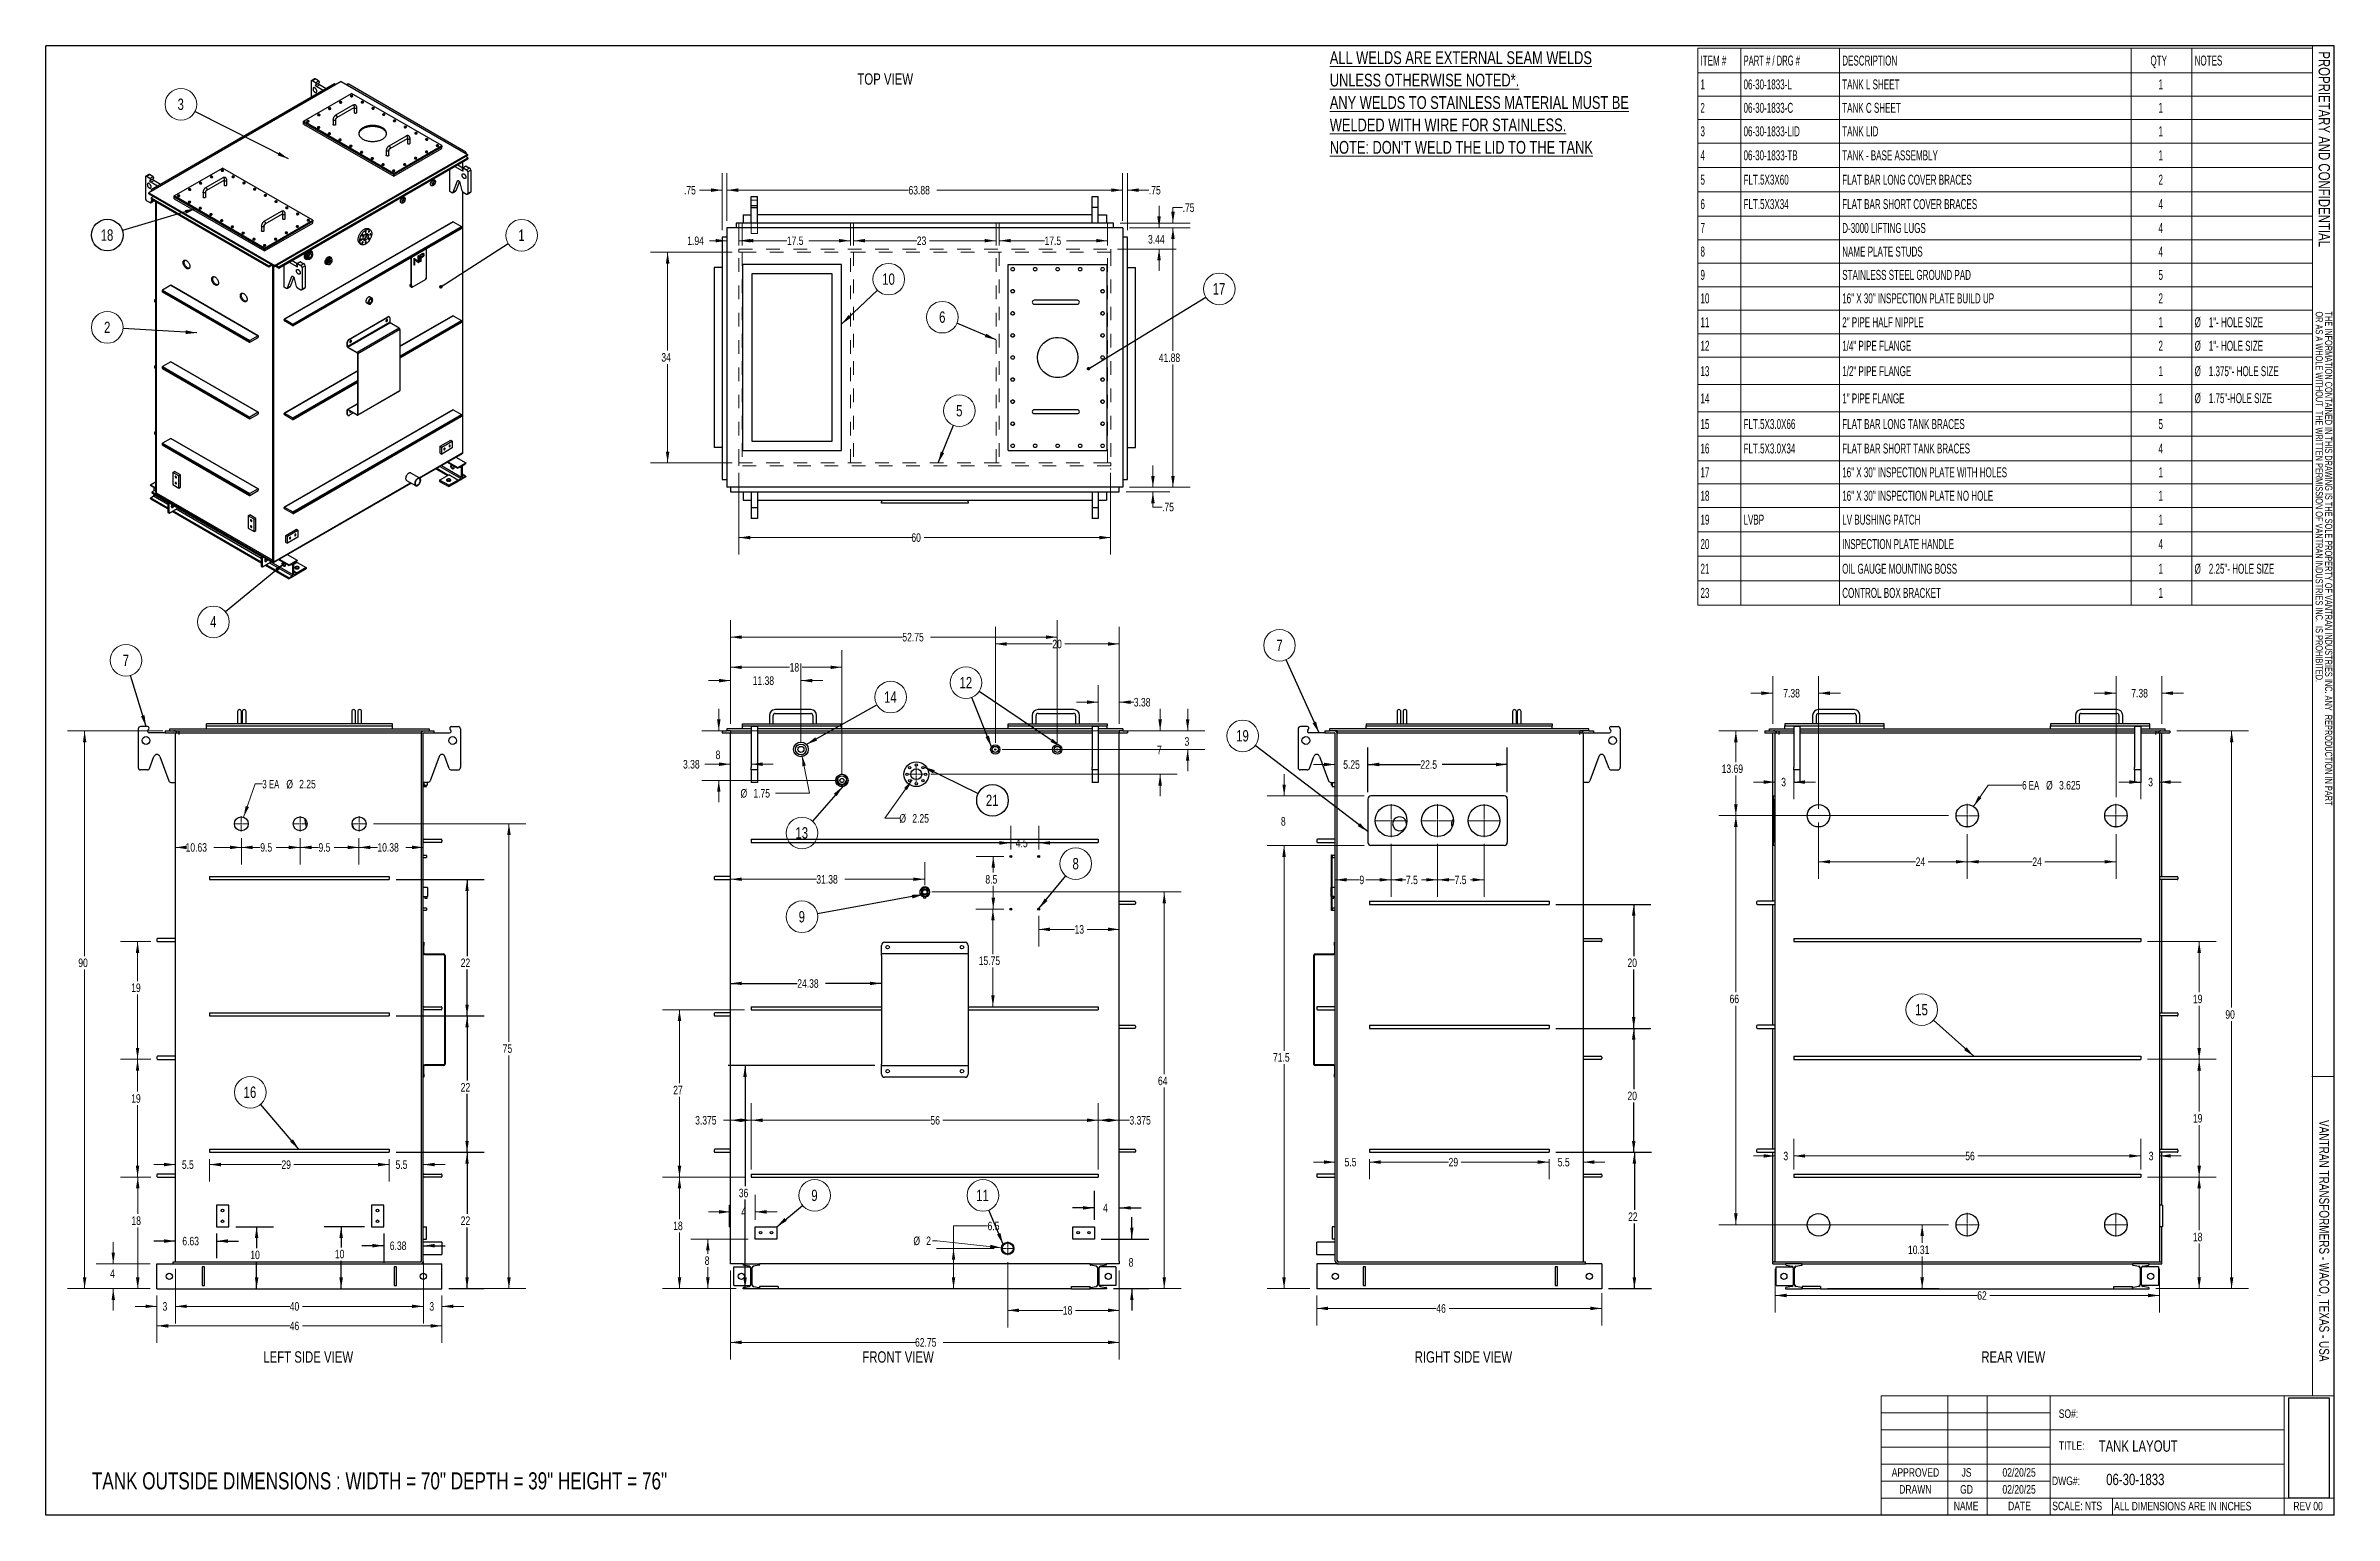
# Model space of a CAD drawing. Header units: inches. Extents: x 0.1 to 16.9, y 0.1 to 10.9.
import ezdxf

# ---------------------------------------------------------------- set-up
doc = ezdxf.new("R2010")
doc.units = ezdxf.units.IN
doc.header["$MEASUREMENT"] = 0
doc.header["$PDSIZE"] = -1
doc.linetypes.add('HIDDEN', pattern=[0.075, 0.05, -0.025])
doc.layers.add('FORMAT', color=7, linetype='Continuous')
doc.styles.add('SLDTEXTSTYLE0', font='TXT', dxfattribs={"width": 0.75})
doc.styles.add('SLDTEXTSTYLE1', font='TXT', dxfattribs={"width": 0.605})
doc.styles.add('SLDTEXTSTYLE2', font='TXT', dxfattribs={"width": 0.575})
doc.styles.add('SLDTEXTSTYLE3', font='TXT', dxfattribs={"width": 0.6875})
doc.dimstyles.new('SLDDIMSTYLE0', dxfattribs={"dimtxt": 0.18, "dimasz": 0.025641, "dimexe": 0, "dimexo": 0.0625, "dimgap": 0, "dimtad": 0, "dimtih": 1, "dimtoh": 1, "dimdec": 0, "dimrnd": 1e-09, "dimzin": 0, "dimdsep": 46, "dimtxsty": 'Standard', "dimblk1": 'DOT', "dimblk2": 'DOT', "dimsah": 1, "dimcen": 0.09, "dimadec": 0, "dimazin": 0, "dimtfac": 0.025641, "dimtdec": 0, "dimtofl": 0, "dimtmove": 0, "dimatfit": 3, "dimldrblk": 'DOT', "dimfxl": 0, "dimfrac": 2, "dimtolj": 1, "dimtzin": 0, "dimarcsym": 0})
doc.dimstyles.new('SLDDIMSTYLE1', dxfattribs={"dimtxt": 0.18, "dimasz": 0.083333, "dimexe": 0, "dimexo": 0.0625, "dimgap": 0, "dimtad": 0, "dimtih": 1, "dimtoh": 1, "dimdec": 0, "dimrnd": 1e-09, "dimzin": 0, "dimdsep": 46, "dimtxsty": 'Standard', "dimsah": 1, "dimcen": 0.09, "dimadec": 0, "dimazin": 0, "dimtfac": 0.083333, "dimtdec": 0, "dimtofl": 0, "dimtmove": 0, "dimatfit": 3, "dimfxl": 0, "dimfrac": 2, "dimtolj": 1, "dimtzin": 0, "dimarcsym": 0})
doc.dimstyles.new('SLDDIMSTYLE2', dxfattribs={"dimtxt": 0.0625, "dimasz": 0.083333, "dimexe": 0, "dimexo": 0.0625, "dimgap": 0.015625, "dimtad": 0, "dimtih": 1, "dimtoh": 1, "dimlfac": 22, "dimrnd": 1e-09, "dimzin": 12, "dimdsep": 46, "dimtxsty": 'SLDTEXTSTYLE0', "dimsah": 1, "dimcen": 0.09, "dimadec": 0, "dimazin": 3, "dimtfac": 1, "dimtmove": 0, "dimatfit": 0, "dimfxl": 0, "dimfrac": 2, "dimtolj": 1, "dimtzin": 12, "dimarcsym": 0})
doc.dimstyles.new('SLDDIMSTYLE3', dxfattribs={"dimtxt": 0.0625, "dimasz": 0.083333, "dimexe": 0, "dimexo": 0.0625, "dimgap": 0.015625, "dimtad": 0, "dimtih": 1, "dimtoh": 1, "dimlfac": 22, "dimrnd": 1e-09, "dimzin": 12, "dimdsep": 46, "dimtxsty": 'SLDTEXTSTYLE0', "dimsah": 1, "dimcen": 0.09, "dimadec": 0, "dimazin": 3, "dimtfac": 1, "dimtofl": 0, "dimtmove": 0, "dimatfit": 3, "dimfxl": 0, "dimfrac": 2, "dimtolj": 1, "dimtzin": 12, "dimarcsym": 0})
doc.dimstyles.new('SLDDIMSTYLE4', dxfattribs={"dimtxt": 0.0625, "dimasz": 0.083333, "dimexe": 0, "dimexo": 0.0625, "dimgap": 0.015625, "dimtad": 0, "dimtih": 1, "dimtoh": 1, "dimlfac": 22, "dimrnd": 1e-09, "dimzin": 12, "dimdsep": 46, "dimtxsty": 'SLDTEXTSTYLE0', "dimsah": 1, "dimcen": 0, "dimadec": 0, "dimazin": 3, "dimtfac": 1, "dimtofl": 0, "dimtmove": 0, "dimatfit": 3, "dimfxl": 0, "dimfrac": 2, "dimtolj": 1, "dimtzin": 12, "dimarcsym": 0})
doc.dimstyles.new('SLDDIMSTYLE5', dxfattribs={"dimtxt": 0.0625, "dimasz": 0.083333, "dimexe": 0, "dimexo": 0.0625, "dimgap": 0.015625, "dimtad": 0, "dimtih": 1, "dimtoh": 1, "dimlfac": 22, "dimrnd": 1e-09, "dimzin": 12, "dimdsep": 46, "dimtxsty": 'SLDTEXTSTYLE0', "dimsah": 1, "dimcen": 0, "dimadec": 0, "dimazin": 3, "dimtfac": 1, "dimtofl": 0, "dimtmove": 0, "dimatfit": 3, "dimfxl": 0, "dimfrac": 2, "dimtolj": 1, "dimtzin": 12, "dimarcsym": 0})
doc.dimstyles.new('SLDDIMSTYLE6', dxfattribs={"dimtxt": 0.0625, "dimasz": 0.083333, "dimexe": 0, "dimexo": 0.0625, "dimgap": 0.015625, "dimtad": 0, "dimtih": 1, "dimtoh": 1, "dimdec": 3, "dimlfac": 22, "dimrnd": 1e-09, "dimzin": 12, "dimdsep": 46, "dimtxsty": 'SLDTEXTSTYLE0', "dimsah": 1, "dimcen": 0.09, "dimadec": 0, "dimazin": 3, "dimtfac": 1, "dimtdec": 3, "dimtofl": 0, "dimtmove": 0, "dimatfit": 3, "dimfxl": 0, "dimfrac": 2, "dimtolj": 1, "dimtzin": 12, "dimarcsym": 0})
doc.dimstyles.new('SLDDIMSTYLE7', dxfattribs={"dimtxt": 0.0625, "dimasz": 0.083333, "dimexe": 0, "dimexo": 0.0625, "dimgap": 0.015625, "dimtad": 0, "dimtih": 1, "dimtoh": 1, "dimdec": 4, "dimlfac": 22, "dimrnd": 1e-09, "dimzin": 12, "dimdsep": 46, "dimtxsty": 'SLDTEXTSTYLE0', "dimsah": 1, "dimcen": 0, "dimadec": 0, "dimazin": 3, "dimtfac": 1, "dimtdec": 4, "dimtofl": 0, "dimtmove": 0, "dimatfit": 3, "dimfxl": 0, "dimfrac": 2, "dimtolj": 1, "dimtzin": 12, "dimarcsym": 0})
doc.dimstyles.new('SLDDIMSTYLE8', dxfattribs={"dimtxt": 0.0625, "dimasz": 0.083333, "dimexe": 0, "dimexo": 0.0625, "dimgap": 0.015625, "dimtad": 0, "dimtih": 1, "dimtoh": 1, "dimdec": 3, "dimlfac": 22, "dimrnd": 1e-09, "dimzin": 12, "dimdsep": 46, "dimtxsty": 'SLDTEXTSTYLE0', "dimsah": 1, "dimcen": 0, "dimadec": 0, "dimazin": 3, "dimtfac": 1, "dimtdec": 3, "dimtofl": 0, "dimtmove": 0, "dimatfit": 3, "dimfxl": 0, "dimfrac": 2, "dimtolj": 1, "dimtzin": 12, "dimarcsym": 0})
picture_1 = doc.add_image_def('image1.bmp', size_in_pixel=(535, 215))

msp = doc.modelspace()

# ---------------------------------------------------------------- texts
at = {"color": 7, "linetype": 'Continuous', "lineweight": 0, "style": 'SLDTEXTSTYLE0'}
for s, insert, char_height, attachment_point in [('\\LALL WELDS ARE EXTERNAL SEAM WELDS', (9.5255415, 10.8533442), 0.09375, 1), ('TOP VIEW', (6.0598461, 10.691471), 0.08333333, 1), ('\\LUNLESS OTHERWISE NOTED*.', (9.5255415, 10.6889741), 0.09375, 1), ('\\LANY WELDS TO STAINLESS MATERIAL MUST BE', (9.5255415, 10.524604), 0.09375, 1), ('\\LWELDED WITH WIRE FOR STAINLESS.', (9.5255415, 10.360234), 0.09375, 1), ("\\LNOTE: DON'T WELD THE LID TO THE TANK", (9.5255415, 10.1958639), 0.09375, 1), ('LEFT SIDE VIEW', (1.7017044, 1.3197574), 0.083333333, 1), ('FRONT VIEW', (6.0963148, 1.3197574), 0.08333333, 1), ('RIGHT SIDE VIEW', (10.1483071, 1.3197574), 0.083333333, 1), ('REAR VIEW', (14.304843, 1.3197574), 0.08333333, 1), ('SO#:', (14.8727939, 0.893705), 0.0625, 1), ('TITLE:', (14.873727, 0.659524), 0.0625, 1), ('TANK LAYOUT', (15.4555907, 0.6664485), 0.083333333, 2), ('TANK OUTSIDE DIMENSIONS : WIDTH = 70" DEPTH = 39" HEIGHT = 76"', (0.4449131, 0.4320879), 0.125, 1), ('APPROVED', (13.8217536, 0.4623969), 0.0625, 2), ('DRAWN', (13.8209651, 0.3383616), 0.0625, 2), ('GD', (14.1963135, 0.3383616), 0.0625, 2), ('JS', (14.1962629, 0.4623969), 0.0625, 2), ('02/20/25', (14.5818278, 0.4623969), 0.0625, 2), ('02/20/25', (14.5818278, 0.3383616), 0.0625, 2), ('DWG#:', (14.8232062, 0.4008011), 0.0625, 1), ('06-30-1833', (15.4344466, 0.4215224), 0.08333333, 2), ('NAME', (14.1932319, 0.2168775), 0.0625, 2), ('DATE', (14.5848678, 0.2168775), 0.0625, 2), ('SCALE: NTS', (14.8251556, 0.2168775), 0.0625, 1), ('ALL DIMENSIONS ARE IN INCHES', (15.2790172, 0.2153076), 0.0625, 1), ('REV 00', (16.7020517, 0.2153076), 0.0625, 2)]:
    msp.add_mtext(s, dxfattribs=dict(at, insert=insert, char_height=char_height, attachment_point=attachment_point))
at = {"color": 7, "linetype": 'Continuous', "lineweight": 0, "rotation": 270, "style": 'SLDTEXTSTYLE0'}
for s, insert, char_height, attachment_point in [('PROPRIETARY AND CONFIDENTIAL', (16.8624258, 10.8530876), 0.083333333, 1), ('OR AS A WHOLE WITHOUT  THE WRITTEN PERMISSION OF VANTRAN INDUSTRIES INC.  IS PROHIBITED.', (16.8098392, 8.9453793), 0.052083333, 1), ('THE INFORMATION CONTAINED IN THIS DRAWING IS THE SOLE PROPERTY OF VANTRAN INDUSTRIES INC. ANY  REPRODUCTION IN PART', (16.8792836, 8.9453793), 0.0520833333, 1), ('VANTRAN TRANSFORMERS - WACO, TEXAS - USA', (16.8564784, 2.1300462), 0.072916667, 2)]:
    msp.add_mtext(s, dxfattribs=dict(at, insert=insert, char_height=char_height, attachment_point=attachment_point))

# ---------------------------------------------------------------- blocks, each defined once
blk = doc.blocks.new('SW_TABLEANNOTATION_0')
at = {"color": 0, "linetype": 'Continuous', "lineweight": 18}
for p, q in [((0, 0), (0, -0.179)), ((0, 0), (0.316, 0)), ((0.316, 0), (0.316, -0.179)), ((0.316, 0), (1.04, 0)), ((1.04, 0), (1.04, -0.179)), ((1.04, 0), (3.18, 0)), ((3.18, 0), (3.18, -0.179)), ((3.18, 0), (3.625, 0)), ((3.625, 0), (3.625, -0.179)), ((3.625, 0), (4.509, 0)), ((4.509, 0), (4.509, -0.179)), ((0, -0.179), (0, -0.351)), ((0, -0.179), (0.316, -0.179)), ((0.316, -0.179), (0.316, -0.351)), ((0.316, -0.179), (1.04, -0.179)), ((1.04, -0.179), (1.04, -0.351)), ((1.04, -0.179), (3.18, -0.179)), ((3.18, -0.179), (3.18, -0.351)), ((3.18, -0.179), (3.625, -0.179)), ((3.625, -0.179), (3.625, -0.351)), ((3.625, -0.179), (4.509, -0.179)), ((4.509, -0.179), (4.509, -0.351)), ((0, -0.351), (0, -0.523)), ((0, -0.351), (0.316, -0.351)), ((0.316, -0.351), (0.316, -0.523)), ((0.316, -0.351), (1.04, -0.351)), ((1.04, -0.351), (1.04, -0.523)), ((1.04, -0.351), (3.18, -0.351)), ((3.18, -0.351), (3.18, -0.523)), ((3.18, -0.351), (3.625, -0.351)), ((3.625, -0.351), (3.625, -0.523)), ((3.625, -0.351), (4.509, -0.351)), ((4.509, -0.351), (4.509, -0.523)), ((0, -0.523), (0, -0.695)), ((0, -0.523), (0.316, -0.523)), ((0.316, -0.523), (0.316, -0.695)), ((0.316, -0.523), (1.04, -0.523)), ((1.04, -0.523), (1.04, -0.695)), ((1.04, -0.523), (3.18, -0.523)), ((3.18, -0.523), (3.18, -0.695)), ((3.18, -0.523), (3.625, -0.523)), ((3.625, -0.523), (3.625, -0.695)), ((3.625, -0.523), (4.509, -0.523)), ((4.509, -0.523), (4.509, -0.695)), ((0, -0.695), (0, -0.874)), ((0, -0.695), (0.316, -0.695)), ((0.316, -0.695), (0.316, -0.874)), ((0.316, -0.695), (1.04, -0.695)), ((1.04, -0.695), (1.04, -0.874)), ((1.04, -0.695), (3.18, -0.695)), ((3.18, -0.695), (3.18, -0.874)), ((3.18, -0.695), (3.625, -0.695)), ((3.625, -0.695), (3.625, -0.874)), ((3.625, -0.695), (4.509, -0.695)), ((4.509, -0.695), (4.509, -0.874)), ((0, -0.874), (0, -1.053)), ((0, -0.874), (0.316, -0.874)), ((0.316, -0.874), (0.316, -1.053)), ((0.316, -0.874), (1.04, -0.874)), ((1.04, -0.874), (1.04, -1.053)), ((1.04, -0.874), (3.18, -0.874)), ((3.18, -0.874), (3.18, -1.053)), ((3.18, -0.874), (3.625, -0.874)), ((3.625, -0.874), (3.625, -1.053)), ((3.625, -0.874), (4.509, -0.874)), ((4.509, -0.874), (4.509, -1.053)), ((0, -1.053), (0, -1.232)), ((0, -1.053), (0.316, -1.053)), ((0.316, -1.053), (0.316, -1.232)), ((0.316, -1.053), (1.04, -1.053)), ((1.04, -1.053), (1.04, -1.232)), ((1.04, -1.053), (3.18, -1.053)), ((3.18, -1.053), (3.18, -1.232)), ((3.18, -1.053), (3.625, -1.053)), ((3.625, -1.053), (3.625, -1.232)), ((3.625, -1.053), (4.509, -1.053)), ((4.509, -1.053), (4.509, -1.232)), ((0, -1.232), (0, -1.404)), ((0, -1.232), (0.316, -1.232)), ((0.316, -1.232), (0.316, -1.404)), ((0.316, -1.232), (1.04, -1.232)), ((1.04, -1.232), (1.04, -1.404)), ((1.04, -1.232), (3.18, -1.232)), ((3.18, -1.232), (3.18, -1.404)), ((3.18, -1.232), (3.625, -1.232)), ((3.625, -1.232), (3.625, -1.404)), ((3.625, -1.232), (4.509, -1.232)), ((4.509, -1.232), (4.509, -1.404)), ((0, -1.404), (0, -1.576)), ((0, -1.404), (0.316, -1.404)), ((0.316, -1.404), (0.316, -1.576)), ((0.316, -1.404), (1.04, -1.404)), ((1.04, -1.404), (1.04, -1.576)), ((1.04, -1.404), (3.18, -1.404)), ((3.18, -1.404), (3.18, -1.576)), ((3.18, -1.404), (3.625, -1.404)), ((3.625, -1.404), (3.625, -1.576)), ((3.625, -1.404), (4.509, -1.404)), ((4.509, -1.404), (4.509, -1.576)), ((0, -1.576), (0, -1.748)), ((0, -1.576), (0.316, -1.576)), ((0.316, -1.576), (0.316, -1.748)), ((0.316, -1.576), (1.04, -1.576)), ((1.04, -1.576), (1.04, -1.748)), ((1.04, -1.576), (3.18, -1.576)), ((3.18, -1.576), (3.18, -1.748)), ((3.18, -1.576), (3.625, -1.576)), ((3.625, -1.576), (3.625, -1.748)), ((3.625, -1.576), (4.509, -1.576)), ((4.509, -1.576), (4.509, -1.748)), ((0, -1.748), (0, -1.92)), ((0, -1.748), (0.316, -1.748)), ((0.316, -1.748), (0.316, -1.92)), ((0.316, -1.748), (1.04, -1.748)), ((1.04, -1.748), (1.04, -1.92)), ((1.04, -1.748), (3.18, -1.748)), ((3.18, -1.748), (3.18, -1.92)), ((3.18, -1.748), (3.625, -1.748)), ((3.625, -1.748), (3.625, -1.92)), ((3.625, -1.748), (4.509, -1.748)), ((4.509, -1.748), (4.509, -1.92)), ((0, -1.92), (0, -2.094)), ((0, -1.92), (0.316, -1.92)), ((0.316, -1.92), (0.316, -2.094)), ((0.316, -1.92), (1.04, -1.92)), ((1.04, -1.92), (1.04, -2.094)), ((1.04, -1.92), (3.18, -1.92)), ((3.18, -1.92), (3.18, -2.094)), ((3.18, -1.92), (3.625, -1.92)), ((3.625, -1.92), (3.625, -2.094)), ((3.625, -1.92), (4.509, -1.92)), ((4.509, -1.92), (4.509, -2.094)), ((0, -2.094), (0, -2.266)), ((0, -2.094), (0.316, -2.094)), ((0.316, -2.094), (0.316, -2.266)), ((0.316, -2.094), (1.04, -2.094)), ((1.04, -2.094), (1.04, -2.266)), ((1.04, -2.094), (3.18, -2.094)), ((3.18, -2.094), (3.18, -2.266)), ((3.18, -2.094), (3.625, -2.094)), ((3.625, -2.094), (3.625, -2.266)), ((3.625, -2.094), (4.509, -2.094)), ((4.509, -2.094), (4.509, -2.266)), ((0, -2.266), (0, -2.466)), ((0, -2.266), (0.316, -2.266)), ((0.316, -2.266), (0.316, -2.466)), ((0.316, -2.266), (1.04, -2.266)), ((1.04, -2.266), (1.04, -2.466)), ((1.04, -2.266), (3.18, -2.266)), ((3.18, -2.266), (3.18, -2.466)), ((3.18, -2.266), (3.625, -2.266)), ((3.625, -2.266), (3.625, -2.466)), ((3.625, -2.266), (4.509, -2.266)), ((4.509, -2.266), (4.509, -2.466)), ((0, -2.466), (0, -2.666)), ((0, -2.466), (0.316, -2.466)), ((0.316, -2.466), (0.316, -2.666)), ((0.316, -2.466), (1.04, -2.466)), ((1.04, -2.466), (1.04, -2.666)), ((1.04, -2.466), (3.18, -2.466)), ((3.18, -2.466), (3.18, -2.666)), ((3.18, -2.466), (3.625, -2.466)), ((3.625, -2.466), (3.625, -2.666)), ((3.625, -2.466), (4.509, -2.466)), ((4.509, -2.466), (4.509, -2.666)), ((0, -2.666), (0, -2.845)), ((0, -2.666), (0.316, -2.666)), ((0.316, -2.666), (0.316, -2.845)), ((0.316, -2.666), (1.04, -2.666)), ((1.04, -2.666), (1.04, -2.845)), ((1.04, -2.666), (3.18, -2.666)), ((3.18, -2.666), (3.18, -2.845)), ((3.18, -2.666), (3.625, -2.666)), ((3.625, -2.666), (3.625, -2.845)), ((3.625, -2.666), (4.509, -2.666)), ((4.509, -2.666), (4.509, -2.845)), ((0, -2.845), (0, -3.024)), ((0, -2.845), (0.316, -2.845)), ((0.316, -2.845), (0.316, -3.024)), ((0.316, -2.845), (1.04, -2.845)), ((1.04, -2.845), (1.04, -3.024)), ((1.04, -2.845), (3.18, -2.845)), ((3.18, -2.845), (3.18, -3.024)), ((3.18, -2.845), (3.625, -2.845)), ((3.625, -2.845), (3.625, -3.024)), ((3.625, -2.845), (4.509, -2.845)), ((4.509, -2.845), (4.509, -3.024)), ((0, -3.024), (0, -3.195)), ((0, -3.024), (0.316, -3.024)), ((0.316, -3.024), (0.316, -3.195)), ((0.316, -3.024), (1.04, -3.024)), ((1.04, -3.024), (1.04, -3.195)), ((1.04, -3.024), (3.18, -3.024)), ((3.18, -3.024), (3.18, -3.195)), ((3.18, -3.024), (3.625, -3.024)), ((3.625, -3.024), (3.625, -3.195)), ((3.625, -3.024), (4.509, -3.024)), ((4.509, -3.024), (4.509, -3.195)), ((0, -3.195), (0, -3.367)), ((0, -3.195), (0.316, -3.195)), ((0.316, -3.195), (0.316, -3.367)), ((0.316, -3.195), (1.04, -3.195)), ((1.04, -3.195), (1.04, -3.367)), ((1.04, -3.195), (3.18, -3.195)), ((3.18, -3.195), (3.18, -3.367)), ((3.18, -3.195), (3.625, -3.195)), ((3.625, -3.195), (3.625, -3.367)), ((3.625, -3.195), (4.509, -3.195)), ((4.509, -3.195), (4.509, -3.367)), ((0, -3.367), (0, -3.546)), ((0, -3.367), (0.316, -3.367)), ((0.316, -3.367), (0.316, -3.546)), ((0.316, -3.367), (1.04, -3.367)), ((1.04, -3.367), (1.04, -3.546)), ((1.04, -3.367), (3.18, -3.367)), ((3.18, -3.367), (3.18, -3.546)), ((3.18, -3.367), (3.625, -3.367)), ((3.625, -3.367), (3.625, -3.546)), ((3.625, -3.367), (4.509, -3.367)), ((4.509, -3.367), (4.509, -3.546)), ((0, -3.546), (0, -3.725)), ((0, -3.546), (0.316, -3.546)), ((0.316, -3.546), (0.316, -3.725)), ((0.316, -3.546), (1.04, -3.546)), ((1.04, -3.546), (1.04, -3.725)), ((1.04, -3.546), (3.18, -3.546)), ((3.18, -3.546), (3.18, -3.725)), ((3.18, -3.546), (3.625, -3.546)), ((3.625, -3.546), (3.625, -3.725)), ((3.625, -3.546), (4.509, -3.546)), ((4.509, -3.546), (4.509, -3.725)), ((0, -3.725), (0, -3.904)), ((0, -3.725), (0.316, -3.725)), ((0.316, -3.725), (0.316, -3.904)), ((0.316, -3.725), (1.04, -3.725)), ((1.04, -3.725), (1.04, -3.904)), ((1.04, -3.725), (3.18, -3.725)), ((3.18, -3.725), (3.18, -3.904)), ((3.18, -3.725), (3.625, -3.725)), ((3.625, -3.725), (3.625, -3.904)), ((3.625, -3.725), (4.509, -3.725)), ((4.509, -3.725), (4.509, -3.904)), ((0, -3.904), (0, -4.083)), ((0, -3.904), (0.316, -3.904)), ((0.316, -3.904), (0.316, -4.083)), ((0.316, -3.904), (1.04, -3.904)), ((1.04, -3.904), (1.04, -4.083)), ((1.04, -3.904), (3.18, -3.904)), ((3.18, -3.904), (3.18, -4.083)), ((3.18, -3.904), (3.625, -3.904)), ((3.625, -3.904), (3.625, -4.083)), ((3.625, -3.904), (4.509, -3.904)), ((4.509, -3.904), (4.509, -4.083)), ((0, -4.083), (0.316, -4.083)), ((0.316, -4.083), (1.04, -4.083)), ((1.04, -4.083), (3.18, -4.083)), ((3.18, -4.083), (3.625, -4.083)), ((3.625, -4.083), (4.509, -4.083))]:
    blk.add_line(p, q, dxfattribs=at)
at = {"color": 0, "linetype": 'Continuous', "lineweight": 0, "attachment_point": 1}
for s, insert, char_height, style in [('ITEM #', (0.02, -0.053), 0.0729, 'SLDTEXTSTYLE1'), ('PART # / DRG #', (0.336, -0.053), 0.07292, 'SLDTEXTSTYLE2'), ('DESCRIPTION', (1.06, -0.053), 0.07292, 'SLDTEXTSTYLE1'), ('QTY', (3.321, -0.053), 0.0729, 'SLDTEXTSTYLE1'), ('NOTES', (3.645, -0.053), 0.0729, 'SLDTEXTSTYLE1'), ('1', (0.02, -0.228), 0.0729, 'SLDTEXTSTYLE1'), ('06-30-1833-L', (0.336, -0.228), 0.07292, 'SLDTEXTSTYLE1'), ('TANK L SHEET', (1.06, -0.228), 0.07292, 'SLDTEXTSTYLE1'), ('1', (3.38, -0.228), 0.0729, 'SLDTEXTSTYLE1'), ('2', (0.02, -0.401), 0.07, 'SLDTEXTSTYLE1'), ('06-30-1833-C', (0.336, -0.4), 0.07292, 'SLDTEXTSTYLE1'), ('TANK C SHEET', (1.06, -0.4), 0.07292, 'SLDTEXTSTYLE1'), ('1', (3.38, -0.4), 0.0729, 'SLDTEXTSTYLE1'), ('3', (0.02, -0.572), 0.0729, 'SLDTEXTSTYLE1'), ('06-30-1833-LID', (0.336, -0.572), 0.07292, 'SLDTEXTSTYLE1'), ('TANK LID', (1.06, -0.572), 0.0729, 'SLDTEXTSTYLE1'), ('1', (3.38, -0.572), 0.0729, 'SLDTEXTSTYLE1'), ('4', (0.02, -0.748), 0.0729, 'SLDTEXTSTYLE1'), ('06-30-1833-TB', (0.336, -0.748), 0.07292, 'SLDTEXTSTYLE1'), ('TANK - BASE ASSEMBLY', (1.06, -0.748), 0.07292, 'SLDTEXTSTYLE1'), ('1', (3.38, -0.748), 0.0729, 'SLDTEXTSTYLE1'), ('5', (0.02, -0.927), 0.0729, 'SLDTEXTSTYLE1'), ('FLT.5X3X60', (0.336, -0.927), 0.0729, 'SLDTEXTSTYLE1'), ('FLAT BAR LONG COVER BRACES', (1.06, -0.927), 0.07292, 'SLDTEXTSTYLE1'), ('2', (3.38, -0.927), 0.0729, 'SLDTEXTSTYLE1'), ('6', (0.02, -1.106), 0.0729, 'SLDTEXTSTYLE1'), ('FLT.5X3X34', (0.336, -1.106), 0.0729, 'SLDTEXTSTYLE1'), ('FLAT BAR SHORT COVER BRACES', (1.06, -1.106), 0.07292, 'SLDTEXTSTYLE1'), ('4', (3.38, -1.106), 0.0729, 'SLDTEXTSTYLE1'), ('7', (0.02, -1.281), 0.0729, 'SLDTEXTSTYLE1'), ('D-3000 LIFTING LUGS', (1.06, -1.281), 0.07292, 'SLDTEXTSTYLE1'), ('4', (3.38, -1.281), 0.0729, 'SLDTEXTSTYLE1'), ('8', (0.02, -1.454), 0.0729, 'SLDTEXTSTYLE1'), ('NAME PLATE STUDS', (1.06, -1.454), 0.07292, 'SLDTEXTSTYLE1'), ('4', (3.38, -1.454), 0.0729, 'SLDTEXTSTYLE1'), ('9', (0.02, -1.625), 0.0729, 'SLDTEXTSTYLE1'), ('STAINLESS STEEL GROUND PAD', (1.06, -1.625), 0.07292, 'SLDTEXTSTYLE1'), ('5', (3.38, -1.625), 0.0729, 'SLDTEXTSTYLE1'), ('10', (0.02, -1.797), 0.0729, 'SLDTEXTSTYLE1'), ('16" X 30" INSPECTION PLATE BUILD UP', (1.06, -1.797), 0.07292, 'SLDTEXTSTYLE1'), ('2', (3.38, -1.797), 0.0729, 'SLDTEXTSTYLE1'), ('11', (0.02, -1.972), 0.0729, 'SLDTEXTSTYLE1'), ('2" PIPE HALF NIPPLE', (1.06, -1.972), 0.07292, 'SLDTEXTSTYLE1'), ('1', (3.38, -1.972), 0.0729, 'SLDTEXTSTYLE1'), ('%%c', (3.645, -1.972), 0.0729, 'SLDTEXTSTYLE1'), ('1"- HOLE SIZE', (3.749, -1.972), 0.07292, 'SLDTEXTSTYLE1'), ('12', (0.02, -2.145), 0.0729, 'SLDTEXTSTYLE1'), ('1/4" PIPE FLANGE', (1.06, -2.145), 0.07292, 'SLDTEXTSTYLE1'), ('2', (3.38, -2.145), 0.0729, 'SLDTEXTSTYLE1'), ('%%c', (3.645, -2.145), 0.0729, 'SLDTEXTSTYLE1'), ('1"- HOLE SIZE', (3.749, -2.145), 0.07292, 'SLDTEXTSTYLE1'), ('13', (0.02, -2.331), 0.0729, 'SLDTEXTSTYLE1'), ('1/2" PIPE FLANGE', (1.06, -2.331), 0.07292, 'SLDTEXTSTYLE1'), ('1', (3.38, -2.331), 0.0729, 'SLDTEXTSTYLE1'), ('%%c', (3.645, -2.331), 0.0729, 'SLDTEXTSTYLE1'), ('1.375"- HOLE SIZE', (3.749, -2.331), 0.07292, 'SLDTEXTSTYLE1'), ('14', (0.02, -2.531), 0.0729, 'SLDTEXTSTYLE1'), ('1" PIPE FLANGE', (1.06, -2.531), 0.07292, 'SLDTEXTSTYLE1'), ('1', (3.38, -2.531), 0.0729, 'SLDTEXTSTYLE1'), ('%%c', (3.645, -2.529), 0.0729, 'SLDTEXTSTYLE1'), ('1.75"-HOLE SIZE', (3.749, -2.529), 0.07292, 'SLDTEXTSTYLE1'), ('15', (0.02, -2.719), 0.0729, 'SLDTEXTSTYLE1'), ('FLT.5X3.0X66', (0.336, -2.719), 0.07292, 'SLDTEXTSTYLE1'), ('FLAT BAR LONG TANK BRACES', (1.06, -2.719), 0.07292, 'SLDTEXTSTYLE1'), ('5', (3.38, -2.719), 0.0729, 'SLDTEXTSTYLE1'), ('16', (0.02, -2.898), 0.0729, 'SLDTEXTSTYLE1'), ('FLT.5X3.0X34', (0.336, -2.898), 0.07292, 'SLDTEXTSTYLE1'), ('FLAT BAR SHORT TANK BRACES', (1.06, -2.898), 0.07292, 'SLDTEXTSTYLE1'), ('4', (3.38, -2.898), 0.0729, 'SLDTEXTSTYLE1'), ('17', (0.02, -3.073), 0.0729, 'SLDTEXTSTYLE1'), ('16" X 30" INSPECTION PLATE WITH HOLES', (1.06, -3.073), 0.07292, 'SLDTEXTSTYLE1'), ('1', (3.38, -3.073), 0.0729, 'SLDTEXTSTYLE1'), ('18', (0.02, -3.245), 0.0729, 'SLDTEXTSTYLE1'), ('16" X 30" INSPECTION PLATE NO HOLE', (1.06, -3.245), 0.07292, 'SLDTEXTSTYLE1'), ('1', (3.38, -3.245), 0.0729, 'SLDTEXTSTYLE1'), ('19', (0.02, -3.42), 0.0729, 'SLDTEXTSTYLE1'), ('LVBP', (0.336, -3.42), 0.0729, 'SLDTEXTSTYLE1'), ('LV BUSHING PATCH', (1.06, -3.42), 0.07292, 'SLDTEXTSTYLE1'), ('1', (3.38, -3.42), 0.0729, 'SLDTEXTSTYLE1'), ('20', (0.02, -3.599), 0.0729, 'SLDTEXTSTYLE1'), ('INSPECTION PLATE HANDLE', (1.06, -3.599), 0.07292, 'SLDTEXTSTYLE1'), ('4', (3.38, -3.599), 0.0729, 'SLDTEXTSTYLE1'), ('21', (0.02, -3.78), 0.0729, 'SLDTEXTSTYLE1'), ('OIL GAUGE MOUNTING BOSS', (1.06, -3.78), 0.07292, 'SLDTEXTSTYLE1'), ('1', (3.38, -3.78), 0.0729, 'SLDTEXTSTYLE1'), ('%%c', (3.645, -3.78), 0.0729, 'SLDTEXTSTYLE1'), ('2.25"- HOLE SIZE', (3.749, -3.78), 0.07292, 'SLDTEXTSTYLE1'), ('23', (0.02, -3.957), 0.0729, 'SLDTEXTSTYLE1'), ('CONTROL BOX BRACKET', (1.06, -3.957), 0.07292, 'SLDTEXTSTYLE1'), ('1', (3.38, -3.957), 0.0729, 'SLDTEXTSTYLE1')]:
    blk.add_mtext(s, dxfattribs=dict(at, insert=insert, char_height=char_height, style=style))
blk = doc.blocks.new('SW_NOTE_0')
at = {"color": 0, "linetype": 'Continuous', "lineweight": 0}
blk.add_circle((0.098, 0.062), 0.116, dxfattribs=at)
at = {"color": 0, "linetype": 'Continuous', "lineweight": 0, "insert": (0.097, 0.104), "char_height": 0.0833, "attachment_point": 2, "style": 'SLDTEXTSTYLE0'}
blk.add_mtext('1', dxfattribs=at)
blk = doc.blocks.new('_Dot')
at = {"color": 0, "linetype": 'ByBlock', "lineweight": -2}
blk.add_line((-0.5, 0), (-1, 0), dxfattribs=at)
at = {"color": 0, "linetype": 'ByBlock', "const_width": 0.5}
blk.add_lwpolyline([(-0.25, 0, 1), (0.25, 0, 1)], format="xyb", close=True, dxfattribs=at)
blk = doc.blocks.new('SW_NOTE_0_1')
at = {"color": 0, "linetype": 'Continuous', "lineweight": 0}
blk.add_circle((-0.116, 0.007), 0.116, dxfattribs=at)
at = {"color": 0, "linetype": 'Continuous', "lineweight": 0, "insert": (-0.116, 0.049), "char_height": 0.0833, "attachment_point": 2, "style": 'SLDTEXTSTYLE0'}
blk.add_mtext('2', dxfattribs=at)
blk = doc.blocks.new('SW_NOTE_0_2')
at = {"color": 0, "linetype": 'Continuous', "lineweight": 0}
blk.add_circle((-0.103, 0.052), 0.116, dxfattribs=at)
at = {"color": 0, "linetype": 'Continuous', "lineweight": 0, "insert": (-0.104, 0.094), "char_height": 0.0833, "attachment_point": 2, "style": 'SLDTEXTSTYLE0'}
blk.add_mtext('3', dxfattribs=at)
blk = doc.blocks.new('SW_NOTE_0_3')
at = {"color": 0, "linetype": 'Continuous', "lineweight": 0}
blk.add_circle((-0.089, -0.074), 0.116, dxfattribs=at)
at = {"color": 0, "linetype": 'Continuous', "lineweight": 0, "insert": (-0.09, -0.032), "char_height": 0.0833, "attachment_point": 2, "style": 'SLDTEXTSTYLE0'}
blk.add_mtext('4', dxfattribs=at)
blk = doc.blocks.new('SW_NOTE_0_4')
at = {"layer": 'FORMAT', "color": 0}
blk.add_circle((-0.111, -0.033), 0.116, dxfattribs=at)
at = {"layer": 'FORMAT', "color": 0, "insert": (-0.113, 0.009), "char_height": 0.0833, "attachment_point": 2, "style": 'SLDTEXTSTYLE0'}
blk.add_mtext('18', dxfattribs=at)
blk = doc.blocks.new('_D')
at = {"color": 7, "linetype": 'Continuous', "lineweight": 0}
for p, q in [((1.058, 1.925), (1.058, 1.524)), ((0.921, 1.729), (0.921, 1.524)), ((0.921, 1.649), (0.761, 1.649)), ((1.058, 1.649), (1.218, 1.649))]:
    blk.add_line(p, q, dxfattribs=at)
at = {"color": 7, "linetype": 'Continuous', "lineweight": 18}
for points in [[(0.921, 1.649), (0.838, 1.662), (0.838, 1.637)], [(1.058, 1.649), (1.141, 1.637), (1.141, 1.662)]]:
    blk.add_solid(points, dxfattribs=at)
at = {"color": 7, "linetype": 'Continuous', "lineweight": 18, "insert": (0.963, 1.68), "char_height": 0.0625, "attachment_point": 1, "style": 'SLDTEXTSTYLE0'}
blk.add_mtext('3', dxfattribs=at)
blk = doc.blocks.new('_D_1')
at = {"color": 7, "linetype": 'Continuous', "lineweight": 0}
for p, q in [((1.058, 1.925), (1.058, 1.524)), ((2.876, 1.979), (2.876, 1.524)), ((1.058, 1.649), (1.896, 1.649)), ((2.876, 1.649), (1.989, 1.649))]:
    blk.add_line(p, q, dxfattribs=at)
at = {"color": 7, "linetype": 'Continuous', "lineweight": 18}
for points in [[(1.058, 1.649), (1.141, 1.637), (1.141, 1.662)], [(2.876, 1.649), (2.793, 1.662), (2.793, 1.637)]]:
    blk.add_solid(points, dxfattribs=at)
at = {"color": 7, "linetype": 'Continuous', "lineweight": 18, "insert": (1.896, 1.68), "char_height": 0.0625, "attachment_point": 1, "style": 'SLDTEXTSTYLE0'}
blk.add_mtext('40', dxfattribs=at)
blk = doc.blocks.new('_D_2')
at = {"color": 7, "linetype": 'Continuous', "lineweight": 0}
for p, q in [((2.876, 1.93), (2.876, 1.524)), ((3.012, 1.729), (3.012, 1.524)), ((2.876, 1.649), (2.716, 1.649)), ((3.012, 1.649), (3.173, 1.649))]:
    blk.add_line(p, q, dxfattribs=at)
at = {"color": 7, "linetype": 'Continuous', "lineweight": 18}
for points in [[(2.876, 1.649), (2.793, 1.662), (2.793, 1.637)], [(3.012, 1.649), (3.096, 1.637), (3.096, 1.662)]]:
    blk.add_solid(points, dxfattribs=at)
at = {"color": 7, "linetype": 'Continuous', "lineweight": 18, "insert": (2.92, 1.68), "char_height": 0.0625, "attachment_point": 1, "style": 'SLDTEXTSTYLE0'}
blk.add_mtext('3', dxfattribs=at)
blk = doc.blocks.new('_D_3')
at = {"color": 7, "linetype": 'Continuous', "lineweight": 0}
for p, q in [((0.921, 1.729), (0.921, 1.381)), ((3.012, 1.729), (3.012, 1.381)), ((0.921, 1.506), (1.896, 1.506)), ((3.012, 1.506), (1.989, 1.506))]:
    blk.add_line(p, q, dxfattribs=at)
at = {"color": 7, "linetype": 'Continuous', "lineweight": 18}
for points in [[(0.921, 1.506), (1.005, 1.493), (1.005, 1.519)], [(3.012, 1.506), (2.929, 1.519), (2.929, 1.493)]]:
    blk.add_solid(points, dxfattribs=at)
at = {"color": 7, "linetype": 'Continuous', "lineweight": 18, "insert": (1.896, 1.537), "char_height": 0.0625, "attachment_point": 1, "style": 'SLDTEXTSTYLE0'}
blk.add_mtext('46', dxfattribs=at)
blk = doc.blocks.new('_D_4')
at = {"color": 7, "linetype": 'Continuous', "lineweight": 0}
for p, q in [((1.541, 5.082), (1.541, 4.89)), ((1.058, 5.015), (1.132, 5.015)), ((1.541, 5.015), (1.34, 5.015))]:
    blk.add_line(p, q, dxfattribs=at)
at = {"color": 7, "linetype": 'Continuous', "lineweight": 18}
for points in [[(1.058, 5.015), (1.141, 5.002), (1.141, 5.028)], [(1.541, 5.015), (1.457, 5.028), (1.457, 5.002)]]:
    blk.add_solid(points, dxfattribs=at)
at = {"color": 7, "linetype": 'Continuous', "lineweight": 18, "insert": (1.132, 5.046), "char_height": 0.0625, "attachment_point": 1, "style": 'SLDTEXTSTYLE0'}
blk.add_mtext('10.63', dxfattribs=at)
blk = doc.blocks.new('_D_5')
at = {"color": 7, "linetype": 'Continuous', "lineweight": 0}
for p, q in [((1.541, 5.082), (1.541, 4.89)), ((1.973, 5.082), (1.973, 4.89)), ((1.541, 5.015), (1.68, 5.015)), ((1.973, 5.015), (1.796, 5.015))]:
    blk.add_line(p, q, dxfattribs=at)
at = {"color": 7, "linetype": 'Continuous', "lineweight": 18}
for points in [[(1.541, 5.015), (1.624, 5.002), (1.624, 5.028)], [(1.973, 5.015), (1.889, 5.028), (1.889, 5.002)]]:
    blk.add_solid(points, dxfattribs=at)
at = {"color": 7, "linetype": 'Continuous', "lineweight": 18, "insert": (1.68, 5.046), "char_height": 0.0625, "attachment_point": 1, "style": 'SLDTEXTSTYLE0'}
blk.add_mtext('9.5', dxfattribs=at)
blk = doc.blocks.new('_D_6')
at = {"color": 7, "linetype": 'Continuous', "lineweight": 0}
for p, q in [((1.973, 5.082), (1.973, 4.89)), ((2.404, 5.082), (2.404, 4.89)), ((1.973, 5.015), (2.107, 5.015)), ((2.404, 5.015), (2.222, 5.015))]:
    blk.add_line(p, q, dxfattribs=at)
at = {"color": 7, "linetype": 'Continuous', "lineweight": 18}
for points in [[(1.973, 5.015), (2.056, 5.002), (2.056, 5.028)], [(2.404, 5.015), (2.321, 5.028), (2.321, 5.002)]]:
    blk.add_solid(points, dxfattribs=at)
at = {"color": 7, "linetype": 'Continuous', "lineweight": 18, "insert": (2.107, 5.046), "char_height": 0.0625, "attachment_point": 1, "style": 'SLDTEXTSTYLE0'}
blk.add_mtext('9.5', dxfattribs=at)
blk = doc.blocks.new('_D_7')
at = {"color": 7, "linetype": 'Continuous', "lineweight": 0}
for p, q in [((2.404, 5.082), (2.404, 4.89)), ((2.404, 5.015), (2.539, 5.015)), ((2.876, 5.015), (2.747, 5.015))]:
    blk.add_line(p, q, dxfattribs=at)
at = {"color": 7, "linetype": 'Continuous', "lineweight": 18}
for points in [[(2.404, 5.015), (2.488, 5.002), (2.488, 5.028)], [(2.876, 5.015), (2.793, 5.028), (2.793, 5.002)]]:
    blk.add_solid(points, dxfattribs=at)
at = {"color": 7, "linetype": 'Continuous', "lineweight": 18, "insert": (2.539, 5.046), "char_height": 0.0625, "attachment_point": 1, "style": 'SLDTEXTSTYLE0'}
blk.add_mtext('10.38', dxfattribs=at)
blk = doc.blocks.new('_D_8')
at = {"color": 7, "linetype": 'Continuous', "lineweight": 0}
for p, q in [((1.557, 5.236), (1.642, 5.481)), ((1.642, 5.481), (1.695, 5.481))]:
    blk.add_line(p, q, dxfattribs=at)
at = {"color": 7, "linetype": 'Continuous', "lineweight": 18}
blk.add_solid([(1.557, 5.236), (1.597, 5.311), (1.573, 5.319)], dxfattribs=at)
at = {"color": 7, "linetype": 'Continuous', "lineweight": 18, "char_height": 0.0625, "attachment_point": 1}
for s, insert, style in [('3 EA', (1.695, 5.51), 'SLDTEXTSTYLE3'), ('%%c', (1.871, 5.51), 'SLDTEXTSTYLE0'), ('2.25', (1.965, 5.51), 'SLDTEXTSTYLE0')]:
    blk.add_mtext(s, dxfattribs=dict(at, insert=insert, style=style))
blk = doc.blocks.new('_D_9')
at = {"color": 7, "linetype": 'Continuous', "lineweight": 0}
for p, q in [((2.51, 5.188), (3.629, 5.188)), ((3.504, 5.188), (3.504, 3.59)), ((3.504, 1.779), (3.504, 3.49)), ((3.062, 1.779), (3.629, 1.779))]:
    blk.add_line(p, q, dxfattribs=at)
at = {"color": 7, "linetype": 'Continuous', "lineweight": 18}
for points in [[(3.504, 5.188), (3.491, 5.105), (3.517, 5.105)], [(3.504, 1.779), (3.517, 1.862), (3.491, 1.862)]]:
    blk.add_solid(points, dxfattribs=at)
at = {"color": 7, "linetype": 'Continuous', "lineweight": 18, "insert": (3.458, 3.571), "char_height": 0.0625, "attachment_point": 1, "style": 'SLDTEXTSTYLE0'}
blk.add_mtext('75', dxfattribs=at)
blk = doc.blocks.new('_D_10')
at = {"color": 7, "linetype": 'Continuous', "lineweight": 0}
for p, q in [((1.308, 2.729), (1.308, 2.564)), ((1.308, 2.689), (1.835, 2.689)), ((2.626, 2.689), (1.927, 2.689)), ((2.626, 2.729), (2.626, 2.564))]:
    blk.add_line(p, q, dxfattribs=at)
at = {"color": 7, "linetype": 'Continuous', "lineweight": 18}
for points in [[(1.308, 2.689), (1.391, 2.676), (1.391, 2.702)], [(2.626, 2.689), (2.543, 2.702), (2.543, 2.676)]]:
    blk.add_solid(points, dxfattribs=at)
at = {"color": 7, "linetype": 'Continuous', "lineweight": 18, "insert": (1.835, 2.72), "char_height": 0.0625, "attachment_point": 1, "style": 'SLDTEXTSTYLE0'}
blk.add_mtext('29', dxfattribs=at)
blk = doc.blocks.new('_D_11')
at = {"color": 7, "linetype": 'Continuous', "lineweight": 0}
for p, q in [((1.058, 2.689), (0.898, 2.689)), ((1.308, 2.729), (1.308, 2.564)), ((1.308, 2.689), (1.468, 2.689))]:
    blk.add_line(p, q, dxfattribs=at)
at = {"color": 7, "linetype": 'Continuous', "lineweight": 18}
for points in [[(1.058, 2.689), (0.974, 2.702), (0.974, 2.676)], [(1.308, 2.689), (1.391, 2.676), (1.391, 2.702)]]:
    blk.add_solid(points, dxfattribs=at)
at = {"color": 7, "linetype": 'Continuous', "lineweight": 18, "insert": (1.105, 2.72), "char_height": 0.0625, "attachment_point": 1, "style": 'SLDTEXTSTYLE0'}
blk.add_mtext('5.5', dxfattribs=at)
blk = doc.blocks.new('_D_12')
at = {"color": 7, "linetype": 'Continuous', "lineweight": 0}
for p, q in [((2.626, 2.689), (2.466, 2.689)), ((2.626, 2.729), (2.626, 2.564)), ((2.876, 2.689), (3.036, 2.689))]:
    blk.add_line(p, q, dxfattribs=at)
at = {"color": 7, "linetype": 'Continuous', "lineweight": 18}
for points in [[(2.626, 2.689), (2.543, 2.702), (2.543, 2.676)], [(2.876, 2.689), (2.959, 2.676), (2.959, 2.702)]]:
    blk.add_solid(points, dxfattribs=at)
at = {"color": 7, "linetype": 'Continuous', "lineweight": 18, "insert": (2.672, 2.72), "char_height": 0.0625, "attachment_point": 1, "style": 'SLDTEXTSTYLE0'}
blk.add_mtext('5.5', dxfattribs=at)
blk = doc.blocks.new('_D_13')
at = {"color": 7, "linetype": 'Continuous', "lineweight": 0}
for p, q in [((0.965, 5.87), (0.266, 5.87)), ((0.391, 5.87), (0.391, 4.218)), ((0.391, 1.779), (0.391, 4.119)), ((0.871, 1.779), (0.266, 1.779))]:
    blk.add_line(p, q, dxfattribs=at)
at = {"color": 7, "linetype": 'Continuous', "lineweight": 18}
for points in [[(0.391, 5.87), (0.379, 5.786), (0.404, 5.786)], [(0.391, 1.779), (0.404, 1.862), (0.379, 1.862)]]:
    blk.add_solid(points, dxfattribs=at)
at = {"color": 7, "linetype": 'Continuous', "lineweight": 18, "insert": (0.345, 4.2), "char_height": 0.0625, "attachment_point": 1, "style": 'SLDTEXTSTYLE0'}
blk.add_mtext('90', dxfattribs=at)
blk = doc.blocks.new('_D_14')
at = {"color": 7, "linetype": 'Continuous', "lineweight": 0}
for p, q in [((0.601, 1.961), (0.601, 2.121)), ((0.871, 1.961), (0.476, 1.961)), ((0.871, 1.779), (0.476, 1.779)), ((0.601, 1.779), (0.601, 1.619))]:
    blk.add_line(p, q, dxfattribs=at)
at = {"color": 7, "linetype": 'Continuous', "lineweight": 18}
for points in [[(0.601, 1.961), (0.614, 2.044), (0.589, 2.044)], [(0.601, 1.779), (0.589, 1.695), (0.614, 1.695)]]:
    blk.add_solid(points, dxfattribs=at)
at = {"color": 7, "linetype": 'Continuous', "lineweight": 18, "insert": (0.578, 1.92), "char_height": 0.0625, "attachment_point": 1, "style": 'SLDTEXTSTYLE0'}
blk.add_mtext('4', dxfattribs=at)
blk = doc.blocks.new('_D_15')
at = {"color": 7, "linetype": 'Continuous', "lineweight": 0}
for p, q in [((0.877, 2.597), (0.656, 2.597)), ((0.781, 2.597), (0.781, 2.328)), ((0.781, 1.779), (0.781, 2.228)), ((0.871, 1.779), (0.656, 1.779))]:
    blk.add_line(p, q, dxfattribs=at)
at = {"color": 7, "linetype": 'Continuous', "lineweight": 18}
for points in [[(0.781, 2.597), (0.768, 2.514), (0.794, 2.514)], [(0.781, 1.779), (0.794, 1.862), (0.768, 1.862)]]:
    blk.add_solid(points, dxfattribs=at)
at = {"color": 7, "linetype": 'Continuous', "lineweight": 18, "insert": (0.735, 2.309), "char_height": 0.0625, "attachment_point": 1, "style": 'SLDTEXTSTYLE0'}
blk.add_mtext('18', dxfattribs=at)
blk = doc.blocks.new('_D_16')
at = {"color": 7, "linetype": 'Continuous', "lineweight": 0}
for p, q in [((0.877, 3.461), (0.655, 3.461)), ((0.78, 3.461), (0.78, 3.224)), ((0.78, 2.597), (0.78, 3.125)), ((0.877, 2.597), (0.655, 2.597))]:
    blk.add_line(p, q, dxfattribs=at)
at = {"color": 7, "linetype": 'Continuous', "lineweight": 18}
for points in [[(0.78, 3.461), (0.767, 3.377), (0.792, 3.377)], [(0.78, 2.597), (0.792, 2.68), (0.767, 2.68)]]:
    blk.add_solid(points, dxfattribs=at)
at = {"color": 7, "linetype": 'Continuous', "lineweight": 18, "insert": (0.733, 3.205), "char_height": 0.0625, "attachment_point": 1, "style": 'SLDTEXTSTYLE0'}
blk.add_mtext('19', dxfattribs=at)
blk = doc.blocks.new('_D_17')
at = {"color": 7, "linetype": 'Continuous', "lineweight": 0}
for p, q in [((0.877, 4.324), (0.655, 4.324)), ((0.78, 4.324), (0.78, 4.035)), ((0.78, 3.461), (0.78, 3.936)), ((0.877, 3.461), (0.655, 3.461))]:
    blk.add_line(p, q, dxfattribs=at)
at = {"color": 7, "linetype": 'Continuous', "lineweight": 18}
for points in [[(0.78, 4.324), (0.767, 4.241), (0.792, 4.241)], [(0.78, 3.461), (0.792, 3.544), (0.767, 3.544)]]:
    blk.add_solid(points, dxfattribs=at)
at = {"color": 7, "linetype": 'Continuous', "lineweight": 18, "insert": (0.733, 4.017), "char_height": 0.0625, "attachment_point": 1, "style": 'SLDTEXTSTYLE0'}
blk.add_mtext('19', dxfattribs=at)
blk = doc.blocks.new('_D_18')
at = {"layer": 'FORMAT'}
for p, q in [((2.676, 2.779), (3.322, 2.779)), ((3.197, 2.779), (3.197, 2.328)), ((3.197, 1.779), (3.197, 2.228)), ((3.062, 1.779), (3.322, 1.779))]:
    blk.add_line(p, q, dxfattribs=at)
for points in [[(3.197, 2.779), (3.184, 2.695), (3.209, 2.695)], [(3.197, 1.779), (3.209, 1.862), (3.184, 1.862)]]:
    blk.add_solid(points, dxfattribs=at)
at = {"layer": 'FORMAT', "insert": (3.15, 2.309), "char_height": 0.0625, "attachment_point": 1, "style": 'SLDTEXTSTYLE0'}
blk.add_mtext('22', dxfattribs=at)
blk = doc.blocks.new('_D_19')
at = {"layer": 'FORMAT'}
for p, q in [((2.676, 3.779), (3.322, 3.779)), ((3.197, 3.779), (3.197, 3.306)), ((3.197, 2.779), (3.197, 3.207)), ((2.676, 2.779), (3.322, 2.779))]:
    blk.add_line(p, q, dxfattribs=at)
for points in [[(3.197, 3.779), (3.184, 3.695), (3.209, 3.695)], [(3.197, 2.779), (3.209, 2.862), (3.184, 2.862)]]:
    blk.add_solid(points, dxfattribs=at)
at = {"layer": 'FORMAT', "insert": (3.15, 3.287), "char_height": 0.0625, "attachment_point": 1, "style": 'SLDTEXTSTYLE0'}
blk.add_mtext('22', dxfattribs=at)
blk = doc.blocks.new('_D_20')
at = {"layer": 'FORMAT'}
for p, q in [((2.676, 4.779), (3.322, 4.779)), ((3.197, 4.779), (3.197, 4.218)), ((3.197, 3.779), (3.197, 4.119)), ((2.676, 3.779), (3.322, 3.779))]:
    blk.add_line(p, q, dxfattribs=at)
for points in [[(3.197, 4.779), (3.184, 4.695), (3.209, 4.695)], [(3.197, 3.779), (3.209, 3.862), (3.184, 3.862)]]:
    blk.add_solid(points, dxfattribs=at)
at = {"layer": 'FORMAT', "insert": (3.15, 4.2), "char_height": 0.0625, "attachment_point": 1, "style": 'SLDTEXTSTYLE0'}
blk.add_mtext('22', dxfattribs=at)
blk = doc.blocks.new('_D_21')
at = {"layer": 'FORMAT'}
for p, q in [((1.5, 2.233), (1.778, 2.233)), ((1.653, 2.233), (1.653, 2.077)), ((1.653, 1.779), (1.653, 1.978))]:
    blk.add_line(p, q, dxfattribs=at)
for points in [[(1.653, 2.233), (1.64, 2.15), (1.666, 2.15)], [(1.653, 1.779), (1.666, 1.862), (1.64, 1.862)]]:
    blk.add_solid(points, dxfattribs=at)
at = {"layer": 'FORMAT', "insert": (1.607, 2.058), "char_height": 0.0625, "attachment_point": 1, "style": 'SLDTEXTSTYLE0'}
blk.add_mtext('10', dxfattribs=at)
blk = doc.blocks.new('_D_22')
at = {"layer": 'FORMAT'}
for p, q in [((1.359, 2.183), (1.359, 2.003)), ((1.058, 2.128), (0.898, 2.128)), ((1.359, 2.128), (1.519, 2.128))]:
    blk.add_line(p, q, dxfattribs=at)
for points in [[(1.058, 2.128), (0.974, 2.141), (0.974, 2.115)], [(1.359, 2.128), (1.442, 2.115), (1.442, 2.141)]]:
    blk.add_solid(points, dxfattribs=at)
at = {"layer": 'FORMAT', "insert": (1.108, 2.159), "char_height": 0.0625, "attachment_point": 1, "style": 'SLDTEXTSTYLE0'}
blk.add_mtext('6.63', dxfattribs=at)
blk = doc.blocks.new('_D_23')
at = {"layer": 'FORMAT'}
for p, q in [((2.586, 2.183), (2.586, 1.969)), ((2.586, 2.094), (2.426, 2.094)), ((2.876, 2.094), (3.036, 2.094))]:
    blk.add_line(p, q, dxfattribs=at)
for points in [[(2.586, 2.094), (2.503, 2.107), (2.503, 2.081)], [(2.876, 2.094), (2.959, 2.081), (2.959, 2.107)]]:
    blk.add_solid(points, dxfattribs=at)
at = {"layer": 'FORMAT', "insert": (2.63, 2.125), "char_height": 0.0625, "attachment_point": 1, "style": 'SLDTEXTSTYLE0'}
blk.add_mtext('6.38', dxfattribs=at)
blk = doc.blocks.new('_D_24')
at = {"layer": 'FORMAT'}
for p, q in [((2.445, 2.233), (2.148, 2.233)), ((2.273, 2.233), (2.273, 2.082)), ((2.273, 1.779), (2.273, 1.983))]:
    blk.add_line(p, q, dxfattribs=at)
for points in [[(2.273, 2.233), (2.26, 2.15), (2.286, 2.15)], [(2.273, 1.779), (2.286, 1.862), (2.26, 1.862)]]:
    blk.add_solid(points, dxfattribs=at)
at = {"layer": 'FORMAT', "insert": (2.227, 2.064), "char_height": 0.0625, "attachment_point": 1, "style": 'SLDTEXTSTYLE0'}
blk.add_mtext('10', dxfattribs=at)
blk = doc.blocks.new('SW_NOTE_0_5')
at = {"color": 0, "linetype": 'Continuous', "lineweight": 0}
blk.add_circle((-0.034, 0.111), 0.116, dxfattribs=at)
at = {"color": 0, "linetype": 'Continuous', "lineweight": 0, "insert": (-0.034, 0.153), "char_height": 0.0833, "attachment_point": 2, "style": 'SLDTEXTSTYLE0'}
blk.add_mtext('7', dxfattribs=at)
blk = doc.blocks.new('SW_NOTE_0_6')
at = {"color": 0, "linetype": 'Continuous', "lineweight": 0}
blk.add_circle((-0.075, 0.088), 0.116, dxfattribs=at)
at = {"color": 0, "linetype": 'Continuous', "lineweight": 0, "insert": (-0.077, 0.13), "char_height": 0.0833, "attachment_point": 2, "style": 'SLDTEXTSTYLE0'}
blk.add_mtext('16', dxfattribs=at)
blk = doc.blocks.new('SW_CENTERMARKSYMBOL_0')
at = {"color": 0, "linetype": 'Continuous', "lineweight": 18}
for p, q in [((-0.009, 0), (-0.056, 0)), ((0, 0), (-0.005, 0)), ((0, 0.009), (0, 0.056)), ((0, 0), (0, 0.005)), ((0, 0), (0, -0.005)), ((0, 0), (0.005, 0)), ((0.009, 0), (0.056, 0)), ((0, -0.009), (0, -0.056))]:
    blk.add_line(p, q, dxfattribs=at)
blk = doc.blocks.new('SW_CENTERMARKSYMBOL_1')
at = {"color": 0, "linetype": 'Continuous', "lineweight": 18}
for p, q in [((-0.009, 0), (-0.056, 0)), ((0, 0), (-0.005, 0)), ((0, 0.009), (0, 0.056)), ((0, 0), (0, 0.005)), ((0, 0), (0, -0.005)), ((0, 0), (0.005, 0)), ((0.009, 0), (0.056, 0)), ((0, -0.009), (0, -0.056))]:
    blk.add_line(p, q, dxfattribs=at)
blk = doc.blocks.new('SW_CENTERMARKSYMBOL_2')
at = {"color": 0, "linetype": 'Continuous', "lineweight": 18}
for p, q in [((-0.009, 0), (-0.056, 0)), ((0, 0), (-0.005, 0)), ((0, 0.009), (0, 0.056)), ((0, 0), (0, 0.005)), ((0, 0), (0, -0.005)), ((0, 0), (0.005, 0)), ((0.009, 0), (0.056, 0)), ((0, -0.009), (0, -0.056))]:
    blk.add_line(p, q, dxfattribs=at)
blk = doc.blocks.new('_D_25')
at = {"color": 7, "linetype": 'Continuous', "lineweight": 0}
for p, q in [((5.232, 2.597), (4.63, 2.597)), ((4.755, 2.597), (4.755, 2.289)), ((4.755, 1.779), (4.755, 2.19)), ((5.171, 1.779), (4.63, 1.779))]:
    blk.add_line(p, q, dxfattribs=at)
at = {"color": 7, "linetype": 'Continuous', "lineweight": 18}
for points in [[(4.755, 2.597), (4.742, 2.514), (4.768, 2.514)], [(4.755, 1.779), (4.768, 1.862), (4.742, 1.862)]]:
    blk.add_solid(points, dxfattribs=at)
at = {"color": 7, "linetype": 'Continuous', "lineweight": 18, "insert": (4.709, 2.271), "char_height": 0.0625, "attachment_point": 1, "style": 'SLDTEXTSTYLE0'}
blk.add_mtext('18', dxfattribs=at)
blk = doc.blocks.new('_D_26')
at = {"color": 7, "linetype": 'Continuous', "lineweight": 0}
for p, q in [((6.605, 4.688), (8.436, 4.688)), ((8.311, 4.688), (8.311, 3.352)), ((8.311, 1.779), (8.311, 3.253)), ((7.938, 1.779), (8.436, 1.779))]:
    blk.add_line(p, q, dxfattribs=at)
at = {"color": 7, "linetype": 'Continuous', "lineweight": 18}
for points in [[(8.311, 4.688), (8.299, 4.605), (8.324, 4.605)], [(8.311, 1.779), (8.324, 1.862), (8.299, 1.862)]]:
    blk.add_solid(points, dxfattribs=at)
at = {"color": 7, "linetype": 'Continuous', "lineweight": 18, "insert": (8.265, 3.334), "char_height": 0.0625, "attachment_point": 1, "style": 'SLDTEXTSTYLE0'}
blk.add_mtext('64', dxfattribs=at)
blk = doc.blocks.new('_D_27')
at = {"color": 7, "linetype": 'Continuous', "lineweight": 0}
for p, q in [((7.015, 2.239), (6.765, 2.239)), ((6.765, 2.239), (6.765, 2.074)), ((7.063, 2.074), (6.64, 2.074)), ((6.765, 1.779), (6.765, 2.074))]:
    blk.add_line(p, q, dxfattribs=at)
at = {"color": 7, "linetype": 'Continuous', "lineweight": 18}
for points in [[(6.765, 2.074), (6.753, 1.991), (6.778, 1.991)], [(6.765, 1.779), (6.778, 1.862), (6.753, 1.862)]]:
    blk.add_solid(points, dxfattribs=at)
at = {"color": 7, "linetype": 'Continuous', "lineweight": 18, "insert": (7.015, 2.27), "char_height": 0.0625, "attachment_point": 1, "style": 'SLDTEXTSTYLE0'}
blk.add_mtext('6.5', dxfattribs=at)
blk = doc.blocks.new('_D_28')
at = {"color": 7, "linetype": 'Continuous', "lineweight": 0}
for p, q in [((7.163, 1.974), (7.163, 1.495)), ((7.981, 1.911), (7.981, 1.495)), ((7.163, 1.62), (7.567, 1.62)), ((7.981, 1.62), (7.66, 1.62))]:
    blk.add_line(p, q, dxfattribs=at)
at = {"color": 7, "linetype": 'Continuous', "lineweight": 18}
for points in [[(7.163, 1.62), (7.246, 1.607), (7.246, 1.633)], [(7.981, 1.62), (7.898, 1.633), (7.898, 1.607)]]:
    blk.add_solid(points, dxfattribs=at)
at = {"color": 7, "linetype": 'Continuous', "lineweight": 18, "insert": (7.567, 1.651), "char_height": 0.0625, "attachment_point": 1, "style": 'SLDTEXTSTYLE0'}
blk.add_mtext('18', dxfattribs=at)
blk = doc.blocks.new('_D_29')
at = {"color": 7, "linetype": 'Continuous', "lineweight": 0}
for p, q in [((6.645, 2.13), (6.611, 2.13)), ((7.117, 2.079), (6.645, 2.13))]:
    blk.add_line(p, q, dxfattribs=at)
at = {"color": 7, "linetype": 'Continuous', "lineweight": 18}
blk.add_solid([(7.117, 2.079), (7.036, 2.101), (7.033, 2.075)], dxfattribs=at)
at = {"color": 7, "linetype": 'Continuous', "lineweight": 18, "char_height": 0.0625, "attachment_point": 1, "style": 'SLDTEXTSTYLE0'}
for s, insert in [('%%c', (6.471, 2.161)), ('2', (6.565, 2.161))]:
    blk.add_mtext(s, dxfattribs=dict(at, insert=insert))
blk = doc.blocks.new('_D_30')
at = {"color": 7, "linetype": 'Continuous', "lineweight": 0}
for p, q in [((5.26, 2.142), (4.838, 2.142)), ((4.963, 2.142), (4.963, 2.035)), ((4.963, 1.779), (4.963, 1.936)), ((5.171, 1.779), (4.838, 1.779))]:
    blk.add_line(p, q, dxfattribs=at)
at = {"color": 7, "linetype": 'Continuous', "lineweight": 18}
for points in [[(4.963, 2.142), (4.95, 2.059), (4.976, 2.059)], [(4.963, 1.779), (4.976, 1.862), (4.95, 1.862)]]:
    blk.add_solid(points, dxfattribs=at)
at = {"color": 7, "linetype": 'Continuous', "lineweight": 18, "insert": (4.94, 2.016), "char_height": 0.0625, "attachment_point": 1, "style": 'SLDTEXTSTYLE0'}
blk.add_mtext('8', dxfattribs=at)
blk = doc.blocks.new('_D_31')
at = {"color": 7, "linetype": 'Continuous', "lineweight": 0}
for p, q in [((5.31, 2.283), (5.31, 2.467)), ((5.129, 2.342), (4.968, 2.342)), ((5.31, 2.342), (5.471, 2.342))]:
    blk.add_line(p, q, dxfattribs=at)
at = {"color": 7, "linetype": 'Continuous', "lineweight": 18}
for points in [[(5.129, 2.342), (5.045, 2.355), (5.045, 2.329)], [(5.31, 2.342), (5.394, 2.329), (5.394, 2.355)]]:
    blk.add_solid(points, dxfattribs=at)
at = {"color": 7, "linetype": 'Continuous', "lineweight": 18, "insert": (5.208, 2.373), "char_height": 0.0625, "attachment_point": 1, "style": 'SLDTEXTSTYLE0'}
blk.add_mtext('4', dxfattribs=at)
blk = doc.blocks.new('_D_32')
at = {"color": 7, "linetype": 'Continuous', "lineweight": 0}
for p, q in [((7.185, 5.048), (7.025, 5.048)), ((7.185, 4.999), (7.185, 5.173)), ((7.39, 4.999), (7.39, 5.173)), ((7.39, 5.048), (7.55, 5.048))]:
    blk.add_line(p, q, dxfattribs=at)
at = {"color": 7, "linetype": 'Continuous', "lineweight": 18}
for points in [[(7.185, 5.048), (7.102, 5.061), (7.102, 5.035)], [(7.39, 5.048), (7.473, 5.035), (7.473, 5.061)]]:
    blk.add_solid(points, dxfattribs=at)
at = {"color": 7, "linetype": 'Continuous', "lineweight": 18, "insert": (7.222, 5.079), "char_height": 0.0625, "attachment_point": 1, "style": 'SLDTEXTSTYLE0'}
blk.add_mtext('4.5', dxfattribs=at)
blk = doc.blocks.new('_D_33')
at = {"color": 7, "linetype": 'Continuous', "lineweight": 0}
for p, q in [((7.135, 4.949), (6.932, 4.949)), ((7.057, 4.949), (7.057, 4.831)), ((7.057, 4.563), (7.057, 4.732)), ((7.135, 4.563), (6.932, 4.563))]:
    blk.add_line(p, q, dxfattribs=at)
at = {"color": 7, "linetype": 'Continuous', "lineweight": 18}
for points in [[(7.057, 4.949), (7.044, 4.866), (7.07, 4.866)], [(7.057, 4.563), (7.07, 4.646), (7.044, 4.646)]]:
    blk.add_solid(points, dxfattribs=at)
at = {"color": 7, "linetype": 'Continuous', "lineweight": 18, "insert": (6.999, 4.812), "char_height": 0.0625, "attachment_point": 1, "style": 'SLDTEXTSTYLE0'}
blk.add_mtext('8.5', dxfattribs=at)
blk = doc.blocks.new('_D_34')
at = {"color": 7, "linetype": 'Continuous', "lineweight": 0}
for p, q in [((7.135, 4.563), (6.929, 4.563)), ((7.054, 4.563), (7.054, 4.233)), ((7.054, 3.847), (7.054, 4.134))]:
    blk.add_line(p, q, dxfattribs=at)
at = {"color": 7, "linetype": 'Continuous', "lineweight": 18}
for points in [[(7.054, 4.563), (7.042, 4.48), (7.067, 4.48)], [(7.054, 3.847), (7.067, 3.93), (7.042, 3.93)]]:
    blk.add_solid(points, dxfattribs=at)
at = {"color": 7, "linetype": 'Continuous', "lineweight": 18, "insert": (6.95, 4.215), "char_height": 0.0625, "attachment_point": 1, "style": 'SLDTEXTSTYLE0'}
blk.add_mtext('15.75', dxfattribs=at)
blk = doc.blocks.new('_D_35')
at = {"color": 7, "linetype": 'Continuous', "lineweight": 0}
for p, q in [((5.129, 5.92), (5.129, 6.682)), ((5.129, 6.557), (6.39, 6.557)), ((7.526, 6.557), (6.597, 6.557)), ((7.526, 5.783), (7.526, 6.682))]:
    blk.add_line(p, q, dxfattribs=at)
at = {"color": 7, "linetype": 'Continuous', "lineweight": 18}
for points in [[(5.129, 6.557), (5.212, 6.544), (5.212, 6.57)], [(7.526, 6.557), (7.443, 6.57), (7.443, 6.544)]]:
    blk.add_solid(points, dxfattribs=at)
at = {"color": 7, "linetype": 'Continuous', "lineweight": 18, "insert": (6.39, 6.588), "char_height": 0.0625, "attachment_point": 1, "style": 'SLDTEXTSTYLE0'}
blk.add_mtext('52.75', dxfattribs=at)
blk = doc.blocks.new('_D_36')
at = {"color": 7, "linetype": 'Continuous', "lineweight": 0}
for p, q in [((6.462, 5.51), (6.261, 5.23)), ((6.261, 5.23), (6.368, 5.23))]:
    blk.add_line(p, q, dxfattribs=at)
at = {"color": 7, "linetype": 'Continuous', "lineweight": 18}
blk.add_solid([(6.462, 5.51), (6.403, 5.45), (6.424, 5.435)], dxfattribs=at)
at = {"color": 7, "linetype": 'Continuous', "lineweight": 18, "char_height": 0.0625, "attachment_point": 1, "style": 'SLDTEXTSTYLE0'}
for s, insert in [('%%c', (6.368, 5.259)), ('2.25', (6.463, 5.259))]:
    blk.add_mtext(s, dxfattribs=dict(at, insert=insert))
blk = doc.blocks.new('_D_37')
at = {"color": 7, "linetype": 'Continuous', "lineweight": 0}
for p, q in [((5.282, 2.653), (5.282, 3.139)), ((7.827, 2.653), (7.827, 3.139)), ((5.282, 3.014), (6.596, 3.014)), ((7.827, 3.014), (6.688, 3.014))]:
    blk.add_line(p, q, dxfattribs=at)
at = {"color": 7, "linetype": 'Continuous', "lineweight": 18}
for points in [[(5.282, 3.014), (5.365, 3.001), (5.365, 3.027)], [(7.827, 3.014), (7.744, 3.027), (7.744, 3.001)]]:
    blk.add_solid(points, dxfattribs=at)
at = {"color": 7, "linetype": 'Continuous', "lineweight": 18, "insert": (6.596, 3.045), "char_height": 0.0625, "attachment_point": 1, "style": 'SLDTEXTSTYLE0'}
blk.add_mtext('56', dxfattribs=at)
blk = doc.blocks.new('_D_38')
at = {"color": 7, "linetype": 'Continuous', "lineweight": 0}
for p, q in [((5.282, 2.67), (5.282, 3.139)), ((5.129, 3.014), (5.078, 3.014)), ((5.282, 3.014), (5.129, 3.014))]:
    blk.add_line(p, q, dxfattribs=at)
at = {"color": 7, "linetype": 'Continuous', "lineweight": 18}
for points in [[(5.129, 3.014), (5.212, 3.001), (5.212, 3.027)], [(5.282, 3.014), (5.199, 3.027), (5.199, 3.001)]]:
    blk.add_solid(points, dxfattribs=at)
at = {"color": 7, "linetype": 'Continuous', "lineweight": 18, "insert": (4.87, 3.045), "char_height": 0.0625, "attachment_point": 1, "style": 'SLDTEXTSTYLE0'}
blk.add_mtext('3.375', dxfattribs=at)
blk = doc.blocks.new('_D_39')
at = {"color": 7, "linetype": 'Continuous', "lineweight": 0}
for p, q in [((7.827, 2.67), (7.827, 3.139)), ((7.827, 3.014), (7.981, 3.014)), ((7.981, 3.014), (8.056, 3.014))]:
    blk.add_line(p, q, dxfattribs=at)
at = {"color": 7, "linetype": 'Continuous', "lineweight": 18}
for points in [[(7.827, 3.014), (7.911, 3.001), (7.911, 3.027)], [(7.981, 3.014), (7.898, 3.027), (7.898, 3.001)]]:
    blk.add_solid(points, dxfattribs=at)
at = {"color": 7, "linetype": 'Continuous', "lineweight": 18, "insert": (8.056, 3.045), "char_height": 0.0625, "attachment_point": 1, "style": 'SLDTEXTSTYLE0'}
blk.add_mtext('3.375', dxfattribs=at)
blk = doc.blocks.new('_D_40')
at = {"color": 7, "linetype": 'Continuous', "lineweight": 0}
for p, q in [((5.129, 1.911), (5.129, 1.26)), ((7.981, 1.911), (7.981, 1.26)), ((5.129, 1.385), (6.483, 1.385)), ((7.981, 1.385), (6.69, 1.385))]:
    blk.add_line(p, q, dxfattribs=at)
at = {"color": 7, "linetype": 'Continuous', "lineweight": 18}
for points in [[(5.129, 1.385), (5.212, 1.372), (5.212, 1.398)], [(7.981, 1.385), (7.898, 1.398), (7.898, 1.372)]]:
    blk.add_solid(points, dxfattribs=at)
at = {"color": 7, "linetype": 'Continuous', "lineweight": 18, "insert": (6.483, 1.416), "char_height": 0.0625, "attachment_point": 1, "style": 'SLDTEXTSTYLE0'}
blk.add_mtext('62.75', dxfattribs=at)
blk = doc.blocks.new('_D_41')
at = {"color": 7, "linetype": 'Continuous', "lineweight": 0}
for p, q in [((8.281, 5.87), (8.281, 6.03)), ((8.056, 5.87), (8.406, 5.87)), ((6.598, 5.551), (8.406, 5.551)), ((8.281, 5.551), (8.281, 5.391))]:
    blk.add_line(p, q, dxfattribs=at)
at = {"color": 7, "linetype": 'Continuous', "lineweight": 18}
for points in [[(8.281, 5.87), (8.294, 5.953), (8.268, 5.953)], [(8.281, 5.551), (8.268, 5.468), (8.294, 5.468)]]:
    blk.add_solid(points, dxfattribs=at)
at = {"color": 7, "linetype": 'Continuous', "lineweight": 18, "insert": (8.258, 5.76), "char_height": 0.0625, "attachment_point": 1, "style": 'SLDTEXTSTYLE0'}
blk.add_mtext('7', dxfattribs=at)
blk = doc.blocks.new('_D_42')
at = {"color": 7, "linetype": 'Continuous', "lineweight": 0}
for p, q in [((5.043, 5.87), (5.043, 6.03)), ((7.956, 5.87), (4.918, 5.87)), ((5.897, 5.506), (4.918, 5.506)), ((5.043, 5.506), (5.043, 5.346))]:
    blk.add_line(p, q, dxfattribs=at)
at = {"color": 7, "linetype": 'Continuous', "lineweight": 18}
for points in [[(5.043, 5.87), (5.056, 5.953), (5.031, 5.953)], [(5.043, 5.506), (5.031, 5.423), (5.056, 5.423)]]:
    blk.add_solid(points, dxfattribs=at)
at = {"color": 7, "linetype": 'Continuous', "lineweight": 18, "insert": (5.02, 5.725), "char_height": 0.0625, "attachment_point": 1, "style": 'SLDTEXTSTYLE0'}
blk.add_mtext('8', dxfattribs=at)
blk = doc.blocks.new('_D_43')
at = {"color": 7, "linetype": 'Continuous', "lineweight": 0}
for p, q in [((7.827, 6.08), (7.667, 6.08)), ((7.827, 5.934), (7.827, 6.205)), ((7.981, 5.92), (7.981, 6.205)), ((7.981, 6.08), (8.088, 6.08))]:
    blk.add_line(p, q, dxfattribs=at)
at = {"color": 7, "linetype": 'Continuous', "lineweight": 18}
for points in [[(7.827, 6.08), (7.744, 6.093), (7.744, 6.067)], [(7.981, 6.08), (8.064, 6.067), (8.064, 6.093)]]:
    blk.add_solid(points, dxfattribs=at)
at = {"color": 7, "linetype": 'Continuous', "lineweight": 18, "insert": (8.088, 6.111), "char_height": 0.0625, "attachment_point": 1, "style": 'SLDTEXTSTYLE0'}
blk.add_mtext('3.38', dxfattribs=at)
blk = doc.blocks.new('_D_44')
at = {"color": 7, "linetype": 'Continuous', "lineweight": 0}
for p, q in [((5.232, 3.824), (4.63, 3.824)), ((4.755, 3.824), (4.755, 3.285)), ((4.755, 2.597), (4.755, 3.186)), ((5.232, 2.597), (4.63, 2.597))]:
    blk.add_line(p, q, dxfattribs=at)
at = {"color": 7, "linetype": 'Continuous', "lineweight": 18}
for points in [[(4.755, 3.824), (4.742, 3.741), (4.768, 3.741)], [(4.755, 2.597), (4.768, 2.68), (4.742, 2.68)]]:
    blk.add_solid(points, dxfattribs=at)
at = {"color": 7, "linetype": 'Continuous', "lineweight": 18, "insert": (4.709, 3.267), "char_height": 0.0625, "attachment_point": 1, "style": 'SLDTEXTSTYLE0'}
blk.add_mtext('27', dxfattribs=at)
blk = doc.blocks.new('_D_45')
at = {"color": 7, "linetype": 'Continuous', "lineweight": 0}
for p, q in [((5.129, 5.625), (4.942, 5.625)), ((5.282, 5.625), (5.442, 5.625))]:
    blk.add_line(p, q, dxfattribs=at)
at = {"color": 7, "linetype": 'Continuous', "lineweight": 18}
for points in [[(5.129, 5.625), (5.045, 5.638), (5.045, 5.612)], [(5.282, 5.625), (5.365, 5.612), (5.365, 5.638)]]:
    blk.add_solid(points, dxfattribs=at)
at = {"color": 7, "linetype": 'Continuous', "lineweight": 18, "insert": (4.781, 5.656), "char_height": 0.0625, "attachment_point": 1, "style": 'SLDTEXTSTYLE0'}
blk.add_mtext('3.38', dxfattribs=at)
blk = doc.blocks.new('_D_46')
at = {"color": 7, "linetype": 'Continuous', "lineweight": 0}
for p, q in [((8.483, 5.87), (8.483, 6.03)), ((7.122, 5.733), (8.608, 5.733)), ((8.031, 5.87), (8.608, 5.87)), ((8.483, 5.733), (8.483, 5.573))]:
    blk.add_line(p, q, dxfattribs=at)
at = {"color": 7, "linetype": 'Continuous', "lineweight": 18}
for points in [[(8.483, 5.87), (8.495, 5.953), (8.47, 5.953)], [(8.483, 5.733), (8.47, 5.65), (8.495, 5.65)]]:
    blk.add_solid(points, dxfattribs=at)
at = {"color": 7, "linetype": 'Continuous', "lineweight": 18, "insert": (8.46, 5.823), "char_height": 0.0625, "attachment_point": 1, "style": 'SLDTEXTSTYLE0'}
blk.add_mtext('3', dxfattribs=at)
blk = doc.blocks.new('_D_47')
at = {"color": 7, "linetype": 'Continuous', "lineweight": 0}
for p, q in [((5.653, 5.694), (5.709, 5.412)), ((5.709, 5.412), (5.459, 5.412))]:
    blk.add_line(p, q, dxfattribs=at)
at = {"color": 7, "linetype": 'Continuous', "lineweight": 18}
blk.add_solid([(5.653, 5.694), (5.657, 5.61), (5.682, 5.615)], dxfattribs=at)
at = {"color": 7, "linetype": 'Continuous', "lineweight": 18, "char_height": 0.0625, "attachment_point": 1, "style": 'SLDTEXTSTYLE0'}
for s, insert in [('%%c', (5.203, 5.443)), ('1.75', (5.297, 5.443))]:
    blk.add_mtext(s, dxfattribs=dict(at, insert=insert))
blk = doc.blocks.new('_D_48')
at = {"color": 7, "linetype": 'Continuous', "lineweight": 0}
for p, q in [((5.129, 6.238), (4.968, 6.238)), ((5.129, 5.92), (5.129, 6.363)), ((5.646, 5.783), (5.646, 6.363)), ((5.646, 6.238), (5.806, 6.238))]:
    blk.add_line(p, q, dxfattribs=at)
at = {"color": 7, "linetype": 'Continuous', "lineweight": 18}
for points in [[(5.129, 6.238), (5.045, 6.251), (5.045, 6.225)], [(5.646, 6.238), (5.729, 6.225), (5.729, 6.251)]]:
    blk.add_solid(points, dxfattribs=at)
at = {"color": 7, "linetype": 'Continuous', "lineweight": 18, "insert": (5.292, 6.269), "char_height": 0.0625, "attachment_point": 1, "style": 'SLDTEXTSTYLE0'}
blk.add_mtext('11.38', dxfattribs=at)
blk = doc.blocks.new('_D_49')
at = {"color": 7, "linetype": 'Continuous', "lineweight": 0}
for p, q in [((7.072, 5.783), (7.072, 6.632)), ((7.981, 5.92), (7.981, 6.632)), ((7.072, 6.507), (7.49, 6.507)), ((7.981, 6.507), (7.582, 6.507))]:
    blk.add_line(p, q, dxfattribs=at)
at = {"color": 7, "linetype": 'Continuous', "lineweight": 18}
for points in [[(7.072, 6.507), (7.155, 6.494), (7.155, 6.52)], [(7.981, 6.507), (7.898, 6.52), (7.898, 6.494)]]:
    blk.add_solid(points, dxfattribs=at)
at = {"color": 7, "linetype": 'Continuous', "lineweight": 18, "insert": (7.49, 6.538), "char_height": 0.0625, "attachment_point": 1, "style": 'SLDTEXTSTYLE0'}
blk.add_mtext('20', dxfattribs=at)
blk = doc.blocks.new('_D_50')
at = {"color": 7, "linetype": 'Continuous', "lineweight": 0}
for p, q in [((5.129, 5.92), (5.129, 6.461)), ((5.947, 5.556), (5.947, 6.461)), ((5.129, 6.336), (5.563, 6.336)), ((5.947, 6.336), (5.655, 6.336))]:
    blk.add_line(p, q, dxfattribs=at)
at = {"color": 7, "linetype": 'Continuous', "lineweight": 18}
for points in [[(5.129, 6.336), (5.212, 6.323), (5.212, 6.348)], [(5.947, 6.336), (5.863, 6.348), (5.863, 6.323)]]:
    blk.add_solid(points, dxfattribs=at)
at = {"color": 7, "linetype": 'Continuous', "lineweight": 18, "insert": (5.563, 6.367), "char_height": 0.0625, "attachment_point": 1, "style": 'SLDTEXTSTYLE0'}
blk.add_mtext('18', dxfattribs=at)
blk = doc.blocks.new('_D_51')
at = {"color": 7, "linetype": 'Continuous', "lineweight": 0}
for p, q in [((6.555, 4.738), (6.555, 4.906)), ((5.129, 4.781), (5.759, 4.781)), ((6.555, 4.781), (5.967, 4.781))]:
    blk.add_line(p, q, dxfattribs=at)
at = {"color": 7, "linetype": 'Continuous', "lineweight": 18}
for points in [[(5.129, 4.781), (5.212, 4.769), (5.212, 4.794)], [(6.555, 4.781), (6.471, 4.794), (6.471, 4.769)]]:
    blk.add_solid(points, dxfattribs=at)
at = {"color": 7, "linetype": 'Continuous', "lineweight": 18, "insert": (5.759, 4.812), "char_height": 0.0625, "attachment_point": 1, "style": 'SLDTEXTSTYLE0'}
blk.add_mtext('31.38', dxfattribs=at)
blk = doc.blocks.new('_D_52')
at = {"color": 7, "linetype": 'Continuous', "lineweight": 0}
for p, q in [((7.39, 4.513), (7.39, 4.289)), ((7.39, 4.414), (7.653, 4.414)), ((7.981, 4.414), (7.745, 4.414))]:
    blk.add_line(p, q, dxfattribs=at)
at = {"color": 7, "linetype": 'Continuous', "lineweight": 18}
for points in [[(7.39, 4.414), (7.473, 4.401), (7.473, 4.427)], [(7.981, 4.414), (7.898, 4.427), (7.898, 4.401)]]:
    blk.add_solid(points, dxfattribs=at)
at = {"color": 7, "linetype": 'Continuous', "lineweight": 18, "insert": (7.653, 4.445), "char_height": 0.0625, "attachment_point": 1, "style": 'SLDTEXTSTYLE0'}
blk.add_mtext('13', dxfattribs=at)
blk = doc.blocks.new('_D_53')
at = {"layer": 'FORMAT'}
for p, q in [((6.187, 3.415), (5.111, 3.415)), ((5.236, 3.415), (5.236, 2.531)), ((5.236, 1.779), (5.236, 2.432))]:
    blk.add_line(p, q, dxfattribs=at)
for points in [[(5.236, 3.415), (5.223, 3.332), (5.249, 3.332)], [(5.236, 1.779), (5.249, 1.862), (5.223, 1.862)]]:
    blk.add_solid(points, dxfattribs=at)
at = {"layer": 'FORMAT', "insert": (5.19, 2.512), "char_height": 0.0625, "attachment_point": 1, "style": 'SLDTEXTSTYLE0'}
blk.add_mtext('36', dxfattribs=at)
blk = doc.blocks.new('_D_54')
at = {"layer": 'FORMAT'}
for p, q in [((5.129, 4.018), (5.619, 4.018)), ((6.237, 4.018), (5.827, 4.018))]:
    blk.add_line(p, q, dxfattribs=at)
for points in [[(5.129, 4.018), (5.212, 4.005), (5.212, 4.03)], [(6.237, 4.018), (6.153, 4.03), (6.153, 4.005)]]:
    blk.add_solid(points, dxfattribs=at)
at = {"layer": 'FORMAT', "insert": (5.619, 4.048), "char_height": 0.0625, "attachment_point": 1, "style": 'SLDTEXTSTYLE0'}
blk.add_mtext('24.38', dxfattribs=at)
blk = doc.blocks.new('_D_55')
at = {"layer": 'FORMAT'}
for p, q in [((7.799, 2.371), (7.639, 2.371)), ((7.799, 2.283), (7.799, 2.496)), ((7.981, 2.371), (8.141, 2.371))]:
    blk.add_line(p, q, dxfattribs=at)
for points in [[(7.799, 2.371), (7.716, 2.384), (7.716, 2.359)], [(7.981, 2.371), (8.064, 2.359), (8.064, 2.384)]]:
    blk.add_solid(points, dxfattribs=at)
at = {"layer": 'FORMAT', "insert": (7.862, 2.402), "char_height": 0.0625, "attachment_point": 1, "style": 'SLDTEXTSTYLE0'}
blk.add_mtext('4', dxfattribs=at)
blk = doc.blocks.new('_D_56')
at = {"layer": 'FORMAT'}
for p, q in [((8.073, 2.142), (8.073, 2.303)), ((7.849, 2.142), (8.198, 2.142)), ((7.938, 1.779), (8.198, 1.779)), ((8.073, 1.779), (8.073, 1.619))]:
    blk.add_line(p, q, dxfattribs=at)
for points in [[(8.073, 2.142), (8.086, 2.226), (8.061, 2.226)], [(8.073, 1.779), (8.061, 1.695), (8.086, 1.695)]]:
    blk.add_solid(points, dxfattribs=at)
at = {"layer": 'FORMAT', "insert": (8.05, 2.003), "char_height": 0.0625, "attachment_point": 1, "style": 'SLDTEXTSTYLE0'}
blk.add_mtext('8', dxfattribs=at)
blk = doc.blocks.new('SW_NOTE_0_7')
at = {"color": 0, "linetype": 'Continuous', "lineweight": 0}
blk.add_circle((0.074, 0.089), 0.116, dxfattribs=at)
at = {"color": 0, "linetype": 'Continuous', "lineweight": 0, "insert": (0.073, 0.131), "char_height": 0.0833, "attachment_point": 2, "style": 'SLDTEXTSTYLE0'}
blk.add_mtext('8', dxfattribs=at)
blk = doc.blocks.new('SW_NOTE_0_8')
at = {"color": 0, "linetype": 'Continuous', "lineweight": 0}
blk.add_circle((0.089, 0.074), 0.116, dxfattribs=at)
at = {"color": 0, "linetype": 'Continuous', "lineweight": 0, "insert": (0.088, 0.116), "char_height": 0.0833, "attachment_point": 2, "style": 'SLDTEXTSTYLE0'}
blk.add_mtext('9', dxfattribs=at)
blk = doc.blocks.new('SW_NOTE_0_9')
at = {"color": 0, "linetype": 'Continuous', "lineweight": 0}
blk.add_circle((-0.044, 0.107), 0.116, dxfattribs=at)
at = {"color": 0, "linetype": 'Continuous', "lineweight": 0, "insert": (-0.046, 0.149), "char_height": 0.0833, "attachment_point": 2, "style": 'SLDTEXTSTYLE0'}
blk.add_mtext('11', dxfattribs=at)
blk = doc.blocks.new('SW_NOTE_0_10')
at = {"color": 0, "linetype": 'Continuous', "lineweight": 0}
blk.add_circle((-0.043, 0.108), 0.116, dxfattribs=at)
at = {"color": 0, "linetype": 'Continuous', "lineweight": 0, "insert": (-0.044, 0.15), "char_height": 0.0833, "attachment_point": 2, "style": 'SLDTEXTSTYLE0'}
blk.add_mtext('12', dxfattribs=at)
blk = doc.blocks.new('SW_NOTE_0_11')
at = {"color": 0, "linetype": 'Continuous', "lineweight": 0}
blk.add_circle((0.101, 0.057), 0.116, dxfattribs=at)
at = {"color": 0, "linetype": 'Continuous', "lineweight": 0, "insert": (0.099, 0.099), "char_height": 0.0833, "attachment_point": 2, "style": 'SLDTEXTSTYLE0'}
blk.add_mtext('14', dxfattribs=at)
blk = doc.blocks.new('SW_NOTE_0_12')
at = {"color": 0, "linetype": 'Continuous', "lineweight": 0}
blk.add_circle((-0.076, -0.087), 0.116, dxfattribs=at)
at = {"color": 0, "linetype": 'Continuous', "lineweight": 0, "insert": (-0.078, -0.045), "char_height": 0.0833, "attachment_point": 2, "style": 'SLDTEXTSTYLE0'}
blk.add_mtext('13', dxfattribs=at)
blk = doc.blocks.new('SW_NOTE_0_13')
at = {"color": 0, "linetype": 'Continuous', "lineweight": 0}
blk.add_circle((-0.114, -0.021), 0.116, dxfattribs=at)
at = {"color": 0, "linetype": 'Continuous', "lineweight": 0, "insert": (-0.115, 0.021), "char_height": 0.0833, "attachment_point": 2, "style": 'SLDTEXTSTYLE0'}
blk.add_mtext('9', dxfattribs=at)
blk = doc.blocks.new('SW_NOTE_0_14')
at = {"layer": 'FORMAT', "color": 0}
blk.add_circle((0.104, -0.051), 0.116, dxfattribs=at)
at = {"layer": 'FORMAT', "color": 0, "insert": (0.102, -0.009), "char_height": 0.0833, "attachment_point": 2, "style": 'SLDTEXTSTYLE0'}
blk.add_mtext('21', dxfattribs=at)
blk = doc.blocks.new('SW_CENTERMARKSYMBOL_3')
at = {"color": 0, "linetype": 'Continuous', "lineweight": 18}
for p, q in [((-0.009, 0), (-0.056, 0)), ((0, 0), (-0.005, 0)), ((0, 0.009), (0, 0.056)), ((0, 0), (0, 0.005)), ((0, 0), (0, -0.005)), ((0, 0), (0.005, 0)), ((0.009, 0), (0.056, 0)), ((0, -0.009), (0, -0.056))]:
    blk.add_line(p, q, dxfattribs=at)
blk = doc.blocks.new('SW_CENTERMARKSYMBOL_4')
at = {"color": 0, "linetype": 'Continuous', "lineweight": 18}
for p, q in [((-0.009, 0), (-0.05, 0)), ((0, 0), (-0.005, 0)), ((0, 0.009), (0, 0.05)), ((0, 0), (0, 0.005)), ((0, 0), (0, -0.005)), ((0, 0), (0.005, 0)), ((0.009, 0), (0.05, 0)), ((0, -0.009), (0, -0.05))]:
    blk.add_line(p, q, dxfattribs=at)
blk = doc.blocks.new('_D_57')
at = {"color": 7, "linetype": 'Continuous', "lineweight": 0}
for p, q in [((14.202, 5.111), (14.202, 4.785)), ((15.293, 5.111), (15.293, 4.785)), ((14.202, 4.91), (14.679, 4.91)), ((15.293, 4.91), (14.771, 4.91))]:
    blk.add_line(p, q, dxfattribs=at)
at = {"color": 7, "linetype": 'Continuous', "lineweight": 18}
for points in [[(14.202, 4.91), (14.285, 4.897), (14.285, 4.922)], [(15.293, 4.91), (15.209, 4.922), (15.209, 4.897)]]:
    blk.add_solid(points, dxfattribs=at)
at = {"color": 7, "linetype": 'Continuous', "lineweight": 18, "insert": (14.679, 4.941), "char_height": 0.0625, "attachment_point": 1, "style": 'SLDTEXTSTYLE0'}
blk.add_mtext('24', dxfattribs=at)
blk = doc.blocks.new('_D_58')
at = {"color": 7, "linetype": 'Continuous', "lineweight": 0}
for p, q in [((14.248, 5.316), (14.355, 5.472)), ((14.355, 5.472), (14.605, 5.472))]:
    blk.add_line(p, q, dxfattribs=at)
at = {"color": 7, "linetype": 'Continuous', "lineweight": 18}
blk.add_solid([(14.248, 5.316), (14.306, 5.377), (14.284, 5.392)], dxfattribs=at)
at = {"color": 7, "linetype": 'Continuous', "lineweight": 18, "char_height": 0.0625, "attachment_point": 1}
for s, insert, style in [('6 EA', (14.605, 5.502), 'SLDTEXTSTYLE3'), ('%%c', (14.78, 5.502), 'SLDTEXTSTYLE0'), ('3.625', (14.875, 5.502), 'SLDTEXTSTYLE0')]:
    blk.add_mtext(s, dxfattribs=dict(at, insert=insert, style=style))
blk = doc.blocks.new('_D_59')
at = {"color": 7, "linetype": 'Continuous', "lineweight": 0}
for p, q in [((14.065, 2.248), (13.746, 2.248)), ((13.871, 2.248), (13.871, 2.114)), ((13.871, 1.779), (13.871, 2.014)), ((13.176, 1.779), (13.996, 1.779))]:
    blk.add_line(p, q, dxfattribs=at)
at = {"color": 7, "linetype": 'Continuous', "lineweight": 18}
for points in [[(13.871, 2.248), (13.858, 2.164), (13.884, 2.164)], [(13.871, 1.779), (13.884, 1.862), (13.858, 1.862)]]:
    blk.add_solid(points, dxfattribs=at)
at = {"color": 7, "linetype": 'Continuous', "lineweight": 18, "insert": (13.767, 2.095), "char_height": 0.0625, "attachment_point": 1, "style": 'SLDTEXTSTYLE0'}
blk.add_mtext('10.31', dxfattribs=at)
blk = doc.blocks.new('_D_60')
at = {"color": 7, "linetype": 'Continuous', "lineweight": 0}
for p, q in [((14.065, 5.248), (12.379, 5.248)), ((12.504, 5.248), (12.504, 3.954)), ((12.504, 2.248), (12.504, 3.854)), ((14.065, 2.248), (12.379, 2.248))]:
    blk.add_line(p, q, dxfattribs=at)
at = {"color": 7, "linetype": 'Continuous', "lineweight": 18}
for points in [[(12.504, 5.248), (12.491, 5.164), (12.517, 5.164)], [(12.504, 2.248), (12.517, 2.331), (12.491, 2.331)]]:
    blk.add_solid(points, dxfattribs=at)
at = {"color": 7, "linetype": 'Continuous', "lineweight": 18, "insert": (12.458, 3.935), "char_height": 0.0625, "attachment_point": 1, "style": 'SLDTEXTSTYLE0'}
blk.add_mtext('66', dxfattribs=at)
blk = doc.blocks.new('_D_61')
at = {"color": 7, "linetype": 'Continuous', "lineweight": 0}
for p, q in [((12.666, 5.87), (12.379, 5.87)), ((12.504, 5.87), (12.504, 5.641)), ((12.504, 5.248), (12.504, 5.542)), ((14.065, 5.248), (12.379, 5.248))]:
    blk.add_line(p, q, dxfattribs=at)
at = {"color": 7, "linetype": 'Continuous', "lineweight": 18}
for points in [[(12.504, 5.87), (12.491, 5.786), (12.517, 5.786)], [(12.504, 5.248), (12.517, 5.331), (12.491, 5.331)]]:
    blk.add_solid(points, dxfattribs=at)
at = {"color": 7, "linetype": 'Continuous', "lineweight": 18, "insert": (12.4, 5.623), "char_height": 0.0625, "attachment_point": 1, "style": 'SLDTEXTSTYLE0'}
blk.add_mtext('13.69', dxfattribs=at)
blk = doc.blocks.new('_D_62')
at = {"color": 7, "linetype": 'Continuous', "lineweight": 0}
for p, q in [((15.525, 3.461), (16.028, 3.461)), ((15.903, 3.461), (15.903, 3.079)), ((15.903, 2.597), (15.903, 2.979)), ((15.525, 2.597), (16.028, 2.597))]:
    blk.add_line(p, q, dxfattribs=at)
at = {"color": 7, "linetype": 'Continuous', "lineweight": 18}
for points in [[(15.903, 3.461), (15.89, 3.377), (15.916, 3.377)], [(15.903, 2.597), (15.916, 2.68), (15.89, 2.68)]]:
    blk.add_solid(points, dxfattribs=at)
at = {"color": 7, "linetype": 'Continuous', "lineweight": 18, "insert": (15.857, 3.06), "char_height": 0.0625, "attachment_point": 1, "style": 'SLDTEXTSTYLE0'}
blk.add_mtext('19', dxfattribs=at)
blk = doc.blocks.new('_D_63')
at = {"color": 7, "linetype": 'Continuous', "lineweight": 0}
for p, q in [((15.525, 4.324), (16.028, 4.324)), ((15.903, 4.324), (15.903, 3.954)), ((15.903, 3.461), (15.903, 3.854)), ((15.525, 3.461), (16.028, 3.461))]:
    blk.add_line(p, q, dxfattribs=at)
at = {"color": 7, "linetype": 'Continuous', "lineweight": 18}
for points in [[(15.903, 4.324), (15.89, 4.241), (15.916, 4.241)], [(15.903, 3.461), (15.916, 3.544), (15.89, 3.544)]]:
    blk.add_solid(points, dxfattribs=at)
at = {"color": 7, "linetype": 'Continuous', "lineweight": 18, "insert": (15.857, 3.935), "char_height": 0.0625, "attachment_point": 1, "style": 'SLDTEXTSTYLE0'}
blk.add_mtext('19', dxfattribs=at)
blk = doc.blocks.new('_D_64')
at = {"color": 7, "linetype": 'Continuous', "lineweight": 0}
for p, q in [((12.929, 2.653), (12.929, 2.877)), ((15.475, 2.653), (15.475, 2.877)), ((12.929, 2.752), (14.187, 2.752)), ((15.475, 2.752), (14.28, 2.752))]:
    blk.add_line(p, q, dxfattribs=at)
at = {"color": 7, "linetype": 'Continuous', "lineweight": 18}
for points in [[(12.929, 2.752), (13.012, 2.74), (13.012, 2.765)], [(15.475, 2.752), (15.391, 2.765), (15.391, 2.74)]]:
    blk.add_solid(points, dxfattribs=at)
at = {"color": 7, "linetype": 'Continuous', "lineweight": 18, "insert": (14.187, 2.783), "char_height": 0.0625, "attachment_point": 1, "style": 'SLDTEXTSTYLE0'}
blk.add_mtext('56', dxfattribs=at)
blk = doc.blocks.new('_D_65')
at = {"color": 7, "linetype": 'Continuous', "lineweight": 0}
for p, q in [((12.793, 5.494), (12.633, 5.494)), ((12.929, 5.533), (12.929, 5.369)), ((12.929, 5.494), (13.089, 5.494))]:
    blk.add_line(p, q, dxfattribs=at)
at = {"color": 7, "linetype": 'Continuous', "lineweight": 18}
for points in [[(12.793, 5.494), (12.709, 5.507), (12.709, 5.481)], [(12.929, 5.494), (13.012, 5.481), (13.012, 5.507)]]:
    blk.add_solid(points, dxfattribs=at)
at = {"color": 7, "linetype": 'Continuous', "lineweight": 18, "insert": (12.837, 5.525), "char_height": 0.0625, "attachment_point": 1, "style": 'SLDTEXTSTYLE0'}
blk.add_mtext('3', dxfattribs=at)
blk = doc.blocks.new('_D_66')
at = {"color": 7, "linetype": 'Continuous', "lineweight": 0}
for p, q in [((15.475, 5.494), (15.314, 5.494)), ((15.475, 5.533), (15.475, 5.369)), ((15.611, 5.494), (15.771, 5.494))]:
    blk.add_line(p, q, dxfattribs=at)
at = {"color": 7, "linetype": 'Continuous', "lineweight": 18}
for points in [[(15.475, 5.494), (15.391, 5.507), (15.391, 5.481)], [(15.611, 5.494), (15.694, 5.481), (15.694, 5.507)]]:
    blk.add_solid(points, dxfattribs=at)
at = {"color": 7, "linetype": 'Continuous', "lineweight": 18, "insert": (15.529, 5.525), "char_height": 0.0625, "attachment_point": 1, "style": 'SLDTEXTSTYLE0'}
blk.add_mtext('3', dxfattribs=at)
blk = doc.blocks.new('_D_67')
at = {"color": 7, "linetype": 'Continuous', "lineweight": 0}
for p, q in [((12.929, 2.67), (12.929, 2.877)), ((12.793, 2.752), (12.633, 2.752)), ((12.929, 2.752), (13.089, 2.752))]:
    blk.add_line(p, q, dxfattribs=at)
at = {"color": 7, "linetype": 'Continuous', "lineweight": 18}
for points in [[(12.793, 2.752), (12.709, 2.765), (12.709, 2.74)], [(12.929, 2.752), (13.012, 2.74), (13.012, 2.765)]]:
    blk.add_solid(points, dxfattribs=at)
at = {"color": 7, "linetype": 'Continuous', "lineweight": 18, "insert": (12.853, 2.783), "char_height": 0.0625, "attachment_point": 1, "style": 'SLDTEXTSTYLE0'}
blk.add_mtext('3', dxfattribs=at)
blk = doc.blocks.new('_D_68')
at = {"color": 7, "linetype": 'Continuous', "lineweight": 0}
for p, q in [((15.475, 2.67), (15.475, 2.877)), ((15.475, 2.752), (15.314, 2.752)), ((15.611, 2.752), (15.771, 2.752))]:
    blk.add_line(p, q, dxfattribs=at)
at = {"color": 7, "linetype": 'Continuous', "lineweight": 18}
for points in [[(15.475, 2.752), (15.391, 2.765), (15.391, 2.74)], [(15.611, 2.752), (15.694, 2.74), (15.694, 2.765)]]:
    blk.add_solid(points, dxfattribs=at)
at = {"color": 7, "linetype": 'Continuous', "lineweight": 18, "insert": (15.533, 2.783), "char_height": 0.0625, "attachment_point": 1, "style": 'SLDTEXTSTYLE0'}
blk.add_mtext('3', dxfattribs=at)
blk = doc.blocks.new('_D_69')
at = {"color": 7, "linetype": 'Continuous', "lineweight": 0}
for p, q in [((12.793, 1.925), (12.793, 1.604)), ((15.611, 1.925), (15.611, 1.604)), ((12.793, 1.729), (14.275, 1.729)), ((15.611, 1.729), (14.367, 1.729))]:
    blk.add_line(p, q, dxfattribs=at)
at = {"color": 7, "linetype": 'Continuous', "lineweight": 18}
for points in [[(12.793, 1.729), (12.876, 1.716), (12.876, 1.742)], [(15.611, 1.729), (15.528, 1.742), (15.528, 1.716)]]:
    blk.add_solid(points, dxfattribs=at)
at = {"color": 7, "linetype": 'Continuous', "lineweight": 18, "insert": (14.275, 1.76), "char_height": 0.0625, "attachment_point": 1, "style": 'SLDTEXTSTYLE0'}
blk.add_mtext('62', dxfattribs=at)
blk = doc.blocks.new('_D_70')
at = {"color": 7, "linetype": 'Continuous', "lineweight": 0}
for p, q in [((15.525, 2.597), (16.028, 2.597)), ((15.903, 2.597), (15.903, 2.208)), ((15.903, 1.779), (15.903, 2.109)), ((15.585, 1.779), (16.028, 1.779))]:
    blk.add_line(p, q, dxfattribs=at)
at = {"color": 7, "linetype": 'Continuous', "lineweight": 18}
for points in [[(15.903, 2.597), (15.89, 2.514), (15.916, 2.514)], [(15.903, 1.779), (15.916, 1.862), (15.89, 1.862)]]:
    blk.add_solid(points, dxfattribs=at)
at = {"color": 7, "linetype": 'Continuous', "lineweight": 18, "insert": (15.857, 2.189), "char_height": 0.0625, "attachment_point": 1, "style": 'SLDTEXTSTYLE0'}
blk.add_mtext('18', dxfattribs=at)
blk = doc.blocks.new('_D_71')
at = {"color": 7, "linetype": 'Continuous', "lineweight": 0}
for p, q in [((15.738, 5.87), (16.266, 5.87)), ((16.141, 5.87), (16.141, 3.84)), ((16.141, 1.779), (16.141, 3.74)), ((15.585, 1.779), (16.266, 1.779))]:
    blk.add_line(p, q, dxfattribs=at)
at = {"color": 7, "linetype": 'Continuous', "lineweight": 18}
for points in [[(16.141, 5.87), (16.128, 5.786), (16.154, 5.786)], [(16.141, 1.779), (16.154, 1.862), (16.128, 1.862)]]:
    blk.add_solid(points, dxfattribs=at)
at = {"color": 7, "linetype": 'Continuous', "lineweight": 18, "insert": (16.095, 3.821), "char_height": 0.0625, "attachment_point": 1, "style": 'SLDTEXTSTYLE0'}
blk.add_mtext('90', dxfattribs=at)
blk = doc.blocks.new('_D_72')
at = {"color": 7, "linetype": 'Continuous', "lineweight": 0}
for p, q in [((12.776, 5.92), (12.776, 6.271)), ((13.111, 5.298), (13.111, 6.271)), ((12.776, 6.146), (12.615, 6.146)), ((13.111, 6.146), (13.271, 6.146))]:
    blk.add_line(p, q, dxfattribs=at)
at = {"color": 7, "linetype": 'Continuous', "lineweight": 18}
for points in [[(12.776, 6.146), (12.692, 6.159), (12.692, 6.133)], [(13.111, 6.146), (13.194, 6.133), (13.194, 6.159)]]:
    blk.add_solid(points, dxfattribs=at)
at = {"color": 7, "linetype": 'Continuous', "lineweight": 18, "insert": (12.852, 6.177), "char_height": 0.0625, "attachment_point": 1, "style": 'SLDTEXTSTYLE0'}
blk.add_mtext('7.38', dxfattribs=at)
blk = doc.blocks.new('_D_73')
at = {"color": 7, "linetype": 'Continuous', "lineweight": 0}
for p, q in [((13.111, 5.198), (13.111, 4.785)), ((14.202, 5.111), (14.202, 4.785)), ((13.111, 4.91), (13.823, 4.91)), ((14.202, 4.91), (13.915, 4.91))]:
    blk.add_line(p, q, dxfattribs=at)
at = {"color": 7, "linetype": 'Continuous', "lineweight": 18}
for points in [[(13.111, 4.91), (13.194, 4.897), (13.194, 4.922)], [(14.202, 4.91), (14.119, 4.922), (14.119, 4.897)]]:
    blk.add_solid(points, dxfattribs=at)
at = {"color": 7, "linetype": 'Continuous', "lineweight": 18, "insert": (13.823, 4.941), "char_height": 0.0625, "attachment_point": 1, "style": 'SLDTEXTSTYLE0'}
blk.add_mtext('24', dxfattribs=at)
blk = doc.blocks.new('_D_74')
at = {"color": 7, "linetype": 'Continuous', "lineweight": 0}
for p, q in [((15.293, 5.384), (15.293, 6.271)), ((15.628, 5.92), (15.628, 6.271)), ((15.293, 6.146), (15.133, 6.146)), ((15.628, 6.146), (15.788, 6.146))]:
    blk.add_line(p, q, dxfattribs=at)
at = {"color": 7, "linetype": 'Continuous', "lineweight": 18}
for points in [[(15.293, 6.146), (15.209, 6.159), (15.209, 6.133)], [(15.628, 6.146), (15.711, 6.133), (15.711, 6.159)]]:
    blk.add_solid(points, dxfattribs=at)
at = {"color": 7, "linetype": 'Continuous', "lineweight": 18, "insert": (15.405, 6.177), "char_height": 0.0625, "attachment_point": 1, "style": 'SLDTEXTSTYLE0'}
blk.add_mtext('7.38', dxfattribs=at)
blk = doc.blocks.new('SW_NOTE_0_15')
at = {"color": 0, "linetype": 'Continuous', "lineweight": 0}
blk.add_circle((-0.086, 0.077), 0.116, dxfattribs=at)
at = {"color": 0, "linetype": 'Continuous', "lineweight": 0, "insert": (-0.088, 0.119), "char_height": 0.0833, "attachment_point": 2, "style": 'SLDTEXTSTYLE0'}
blk.add_mtext('15', dxfattribs=at)
blk = doc.blocks.new('SW_CENTERMARKSYMBOL_5')
at = {"color": 0, "linetype": 'Continuous', "lineweight": 18}
for p, q in [((-0.009, 0), (-0.087, 0)), ((0, 0), (-0.005, 0)), ((0, 0.009), (0, 0.087)), ((0, 0), (0, 0.005)), ((0, 0), (0, -0.005)), ((0, 0), (0.005, 0)), ((0.009, 0), (0.087, 0)), ((0, -0.009), (0, -0.087))]:
    blk.add_line(p, q, dxfattribs=at)
blk = doc.blocks.new('SW_CENTERMARKSYMBOL_6')
at = {"color": 0, "linetype": 'Continuous', "lineweight": 18}
for p, q in [((-0.009, 0), (-0.087, 0)), ((0, 0), (-0.005, 0)), ((0, 0.009), (0, 0.087)), ((0, 0), (0, 0.005)), ((0, 0), (0, -0.005)), ((0, 0), (0.005, 0)), ((0.009, 0), (0.087, 0)), ((0, -0.009), (0, -0.087))]:
    blk.add_line(p, q, dxfattribs=at)
blk = doc.blocks.new('SW_CENTERMARKSYMBOL_7')
at = {"color": 0, "linetype": 'Continuous', "lineweight": 18}
for p, q in [((-0.009, 0), (-0.087, 0)), ((0, 0), (-0.005, 0)), ((0, 0.009), (0, 0.087)), ((0, 0), (0, 0.005)), ((0, 0), (0, -0.005)), ((0, 0), (0.005, 0)), ((0.009, 0), (0.087, 0)), ((0, -0.009), (0, -0.087))]:
    blk.add_line(p, q, dxfattribs=at)
blk = doc.blocks.new('SW_CENTERMARKSYMBOL_8')
at = {"color": 0, "linetype": 'Continuous', "lineweight": 18}
for p, q in [((-0.009, 0), (-0.087, 0)), ((0, 0), (-0.005, 0)), ((0, 0.009), (0, 0.087)), ((0, 0), (0, 0.005)), ((0, 0), (0, -0.005)), ((0, 0), (0.005, 0)), ((0.009, 0), (0.087, 0)), ((0, -0.009), (0, -0.087))]:
    blk.add_line(p, q, dxfattribs=at)
blk = doc.blocks.new('_D_75')
at = {"color": 7, "linetype": 'Continuous', "lineweight": 0}
for p, q in [((9.43, 1.729), (9.43, 1.509)), ((11.52, 1.745), (11.52, 1.509)), ((9.43, 1.634), (10.307, 1.634)), ((11.52, 1.634), (10.4, 1.634))]:
    blk.add_line(p, q, dxfattribs=at)
at = {"color": 7, "linetype": 'Continuous', "lineweight": 18}
for points in [[(9.43, 1.634), (9.513, 1.621), (9.513, 1.647)], [(11.52, 1.634), (11.437, 1.647), (11.437, 1.621)]]:
    blk.add_solid(points, dxfattribs=at)
at = {"color": 7, "linetype": 'Continuous', "lineweight": 18, "insert": (10.307, 1.665), "char_height": 0.0625, "attachment_point": 1, "style": 'SLDTEXTSTYLE0'}
blk.add_mtext('46', dxfattribs=at)
blk = doc.blocks.new('_D_76')
at = {"color": 7, "linetype": 'Continuous', "lineweight": 0}
for p, q in [((9.777, 5.029), (9.065, 5.029)), ((9.19, 5.029), (9.19, 3.524)), ((9.19, 1.779), (9.19, 3.425)), ((9.38, 1.779), (9.065, 1.779))]:
    blk.add_line(p, q, dxfattribs=at)
at = {"color": 7, "linetype": 'Continuous', "lineweight": 18}
for points in [[(9.19, 5.029), (9.177, 4.945), (9.203, 4.945)], [(9.19, 1.779), (9.203, 1.862), (9.177, 1.862)]]:
    blk.add_solid(points, dxfattribs=at)
at = {"color": 7, "linetype": 'Continuous', "lineweight": 18, "insert": (9.109, 3.506), "char_height": 0.0625, "attachment_point": 1, "style": 'SLDTEXTSTYLE0'}
blk.add_mtext('71.5', dxfattribs=at)
blk = doc.blocks.new('_D_77')
at = {"color": 7, "linetype": 'Continuous', "lineweight": 0}
for p, q in [((9.191, 5.392), (9.191, 5.553)), ((9.777, 5.392), (9.066, 5.392)), ((9.777, 5.029), (9.066, 5.029)), ((9.191, 5.029), (9.191, 4.869))]:
    blk.add_line(p, q, dxfattribs=at)
at = {"color": 7, "linetype": 'Continuous', "lineweight": 18}
for points in [[(9.191, 5.392), (9.203, 5.476), (9.178, 5.476)], [(9.191, 5.029), (9.178, 4.945), (9.203, 4.945)]]:
    blk.add_solid(points, dxfattribs=at)
at = {"color": 7, "linetype": 'Continuous', "lineweight": 18, "insert": (9.167, 5.237), "char_height": 0.0625, "attachment_point": 1, "style": 'SLDTEXTSTYLE0'}
blk.add_mtext('8', dxfattribs=at)
blk = doc.blocks.new('_D_78')
at = {"color": 7, "linetype": 'Continuous', "lineweight": 0}
for p, q in [((9.805, 5.42), (9.805, 5.748)), ((9.566, 5.623), (9.406, 5.623)), ((9.805, 5.623), (9.965, 5.623))]:
    blk.add_line(p, q, dxfattribs=at)
at = {"color": 7, "linetype": 'Continuous', "lineweight": 18}
for points in [[(9.566, 5.623), (9.483, 5.636), (9.483, 5.61)], [(9.805, 5.623), (9.888, 5.61), (9.888, 5.636)]]:
    blk.add_solid(points, dxfattribs=at)
at = {"color": 7, "linetype": 'Continuous', "lineweight": 18, "insert": (9.624, 5.654), "char_height": 0.0625, "attachment_point": 1, "style": 'SLDTEXTSTYLE0'}
blk.add_mtext('5.25', dxfattribs=at)
blk = doc.blocks.new('_D_79')
at = {"color": 7, "linetype": 'Continuous', "lineweight": 0}
for p, q in [((9.816, 2.729), (9.816, 2.582)), ((9.816, 2.707), (10.397, 2.707)), ((11.134, 2.707), (10.49, 2.707)), ((11.134, 2.729), (11.134, 2.582))]:
    blk.add_line(p, q, dxfattribs=at)
at = {"color": 7, "linetype": 'Continuous', "lineweight": 18}
for points in [[(9.816, 2.707), (9.899, 2.694), (9.899, 2.72)], [(11.134, 2.707), (11.051, 2.72), (11.051, 2.694)]]:
    blk.add_solid(points, dxfattribs=at)
at = {"color": 7, "linetype": 'Continuous', "lineweight": 18, "insert": (10.397, 2.738), "char_height": 0.0625, "attachment_point": 1, "style": 'SLDTEXTSTYLE0'}
blk.add_mtext('29', dxfattribs=at)
blk = doc.blocks.new('_D_80')
at = {"color": 7, "linetype": 'Continuous', "lineweight": 0}
for p, q in [((9.566, 2.707), (9.406, 2.707)), ((9.816, 2.729), (9.816, 2.582)), ((9.816, 2.707), (9.976, 2.707))]:
    blk.add_line(p, q, dxfattribs=at)
at = {"color": 7, "linetype": 'Continuous', "lineweight": 18}
for points in [[(9.566, 2.707), (9.483, 2.72), (9.483, 2.694)], [(9.816, 2.707), (9.899, 2.694), (9.899, 2.72)]]:
    blk.add_solid(points, dxfattribs=at)
at = {"color": 7, "linetype": 'Continuous', "lineweight": 18, "insert": (9.634, 2.738), "char_height": 0.0625, "attachment_point": 1, "style": 'SLDTEXTSTYLE0'}
blk.add_mtext('5.5', dxfattribs=at)
blk = doc.blocks.new('_D_81')
at = {"color": 7, "linetype": 'Continuous', "lineweight": 0}
for p, q in [((11.134, 2.707), (10.974, 2.707)), ((11.134, 2.729), (11.134, 2.582)), ((11.384, 2.707), (11.544, 2.707))]:
    blk.add_line(p, q, dxfattribs=at)
at = {"color": 7, "linetype": 'Continuous', "lineweight": 18}
for points in [[(11.134, 2.707), (11.051, 2.72), (11.051, 2.694)], [(11.384, 2.707), (11.467, 2.694), (11.467, 2.72)]]:
    blk.add_solid(points, dxfattribs=at)
at = {"color": 7, "linetype": 'Continuous', "lineweight": 18, "insert": (11.198, 2.738), "char_height": 0.0625, "attachment_point": 1, "style": 'SLDTEXTSTYLE0'}
blk.add_mtext('5.5', dxfattribs=at)
blk = doc.blocks.new('_D_82')
at = {"color": 7, "linetype": 'Continuous', "lineweight": 0}
for p, q in [((9.975, 5.04), (9.975, 4.652)), ((9.566, 4.777), (9.743, 4.777)), ((9.975, 4.777), (9.789, 4.777))]:
    blk.add_line(p, q, dxfattribs=at)
at = {"color": 7, "linetype": 'Continuous', "lineweight": 18}
for points in [[(9.566, 4.777), (9.649, 4.765), (9.649, 4.79)], [(9.975, 4.777), (9.892, 4.79), (9.892, 4.765)]]:
    blk.add_solid(points, dxfattribs=at)
at = {"color": 7, "linetype": 'Continuous', "lineweight": 18, "insert": (9.743, 4.808), "char_height": 0.0625, "attachment_point": 1, "style": 'SLDTEXTSTYLE0'}
blk.add_mtext('9', dxfattribs=at)
blk = doc.blocks.new('_D_83')
at = {"color": 7, "linetype": 'Continuous', "lineweight": 0}
for p, q in [((9.975, 5.04), (9.975, 4.652)), ((10.316, 5.04), (10.316, 4.652)), ((9.975, 4.777), (10.084, 4.777)), ((10.316, 4.777), (10.199, 4.777))]:
    blk.add_line(p, q, dxfattribs=at)
at = {"color": 7, "linetype": 'Continuous', "lineweight": 18}
for points in [[(9.975, 4.777), (10.058, 4.765), (10.058, 4.79)], [(10.316, 4.777), (10.233, 4.79), (10.233, 4.765)]]:
    blk.add_solid(points, dxfattribs=at)
at = {"color": 7, "linetype": 'Continuous', "lineweight": 18, "insert": (10.084, 4.808), "char_height": 0.0625, "attachment_point": 1, "style": 'SLDTEXTSTYLE0'}
blk.add_mtext('7.5', dxfattribs=at)
blk = doc.blocks.new('_D_84')
at = {"color": 7, "linetype": 'Continuous', "lineweight": 0}
for p, q in [((10.316, 5.04), (10.316, 4.652)), ((10.657, 5.04), (10.657, 4.652)), ((10.316, 4.777), (10.441, 4.777)), ((10.657, 4.777), (10.557, 4.777))]:
    blk.add_line(p, q, dxfattribs=at)
at = {"color": 7, "linetype": 'Continuous', "lineweight": 18}
for points in [[(10.316, 4.777), (10.399, 4.765), (10.399, 4.79)], [(10.657, 4.777), (10.573, 4.79), (10.573, 4.765)]]:
    blk.add_solid(points, dxfattribs=at)
at = {"color": 7, "linetype": 'Continuous', "lineweight": 18, "insert": (10.441, 4.808), "char_height": 0.0625, "attachment_point": 1, "style": 'SLDTEXTSTYLE0'}
blk.add_mtext('7.5', dxfattribs=at)
blk = doc.blocks.new('_D_85')
at = {"layer": 'FORMAT'}
for p, q in [((9.805, 5.42), (9.805, 5.748)), ((10.827, 5.42), (10.827, 5.748)), ((9.805, 5.623), (10.19, 5.623)), ((10.827, 5.623), (10.351, 5.623))]:
    blk.add_line(p, q, dxfattribs=at)
for points in [[(9.805, 5.623), (9.888, 5.61), (9.888, 5.636)], [(10.827, 5.623), (10.744, 5.636), (10.744, 5.61)]]:
    blk.add_solid(points, dxfattribs=at)
at = {"layer": 'FORMAT', "insert": (10.19, 5.654), "char_height": 0.0625, "attachment_point": 1, "style": 'SLDTEXTSTYLE0'}
blk.add_mtext('22.5', dxfattribs=at)
blk = doc.blocks.new('_D_86')
at = {"layer": 'FORMAT'}
for p, q in [((11.184, 2.779), (11.885, 2.779)), ((11.76, 2.779), (11.76, 2.357)), ((11.76, 1.779), (11.76, 2.258)), ((11.57, 1.779), (11.885, 1.779))]:
    blk.add_line(p, q, dxfattribs=at)
for points in [[(11.76, 2.779), (11.747, 2.695), (11.773, 2.695)], [(11.76, 1.779), (11.773, 1.862), (11.747, 1.862)]]:
    blk.add_solid(points, dxfattribs=at)
at = {"layer": 'FORMAT', "insert": (11.714, 2.338), "char_height": 0.0625, "attachment_point": 1, "style": 'SLDTEXTSTYLE0'}
blk.add_mtext('22', dxfattribs=at)
blk = doc.blocks.new('_D_87')
at = {"layer": 'FORMAT'}
for p, q in [((11.184, 3.688), (11.88, 3.688)), ((11.755, 3.688), (11.755, 3.243)), ((11.755, 2.779), (11.755, 3.143)), ((11.184, 2.779), (11.88, 2.779))]:
    blk.add_line(p, q, dxfattribs=at)
for points in [[(11.755, 3.688), (11.742, 3.605), (11.768, 3.605)], [(11.755, 2.779), (11.768, 2.862), (11.742, 2.862)]]:
    blk.add_solid(points, dxfattribs=at)
at = {"layer": 'FORMAT', "insert": (11.709, 3.224), "char_height": 0.0625, "attachment_point": 1, "style": 'SLDTEXTSTYLE0'}
blk.add_mtext('20', dxfattribs=at)
blk = doc.blocks.new('_D_88')
at = {"layer": 'FORMAT'}
for p, q in [((11.184, 4.597), (11.88, 4.597)), ((11.755, 4.597), (11.755, 4.218)), ((11.755, 3.688), (11.755, 4.119)), ((11.184, 3.688), (11.88, 3.688))]:
    blk.add_line(p, q, dxfattribs=at)
for points in [[(11.755, 4.597), (11.742, 4.514), (11.768, 4.514)], [(11.755, 3.688), (11.768, 3.771), (11.742, 3.771)]]:
    blk.add_solid(points, dxfattribs=at)
at = {"layer": 'FORMAT', "insert": (11.709, 4.2), "char_height": 0.0625, "attachment_point": 1, "style": 'SLDTEXTSTYLE0'}
blk.add_mtext('20', dxfattribs=at)
blk = doc.blocks.new('SW_NOTE_0_16')
at = {"color": 0, "linetype": 'Continuous', "lineweight": 0}
blk.add_circle((-0.092, 0.07), 0.116, dxfattribs=at)
at = {"color": 0, "linetype": 'Continuous', "lineweight": 0, "insert": (-0.094, 0.112), "char_height": 0.0833, "attachment_point": 2, "style": 'SLDTEXTSTYLE0'}
blk.add_mtext('19', dxfattribs=at)
blk = doc.blocks.new('SW_NOTE_0_17')
at = {"color": 0, "linetype": 'Continuous', "lineweight": 0}
blk.add_circle((-0.048, 0.106), 0.116, dxfattribs=at)
at = {"color": 0, "linetype": 'Continuous', "lineweight": 0, "insert": (-0.048, 0.147), "char_height": 0.0833, "attachment_point": 2, "style": 'SLDTEXTSTYLE0'}
blk.add_mtext('7', dxfattribs=at)
blk = doc.blocks.new('SW_CENTERMARKSYMBOL_9')
at = {"color": 0, "linetype": 'Continuous', "lineweight": 18}
for p, q in [((-0.009, 0), (-0.121, 0)), ((0, 0), (-0.005, 0)), ((0, 0.009), (0, 0.121)), ((0, 0), (0, 0.005)), ((0, 0), (0, -0.005)), ((0, 0), (0.005, 0)), ((0.009, 0), (0.121, 0)), ((0, -0.009), (0, -0.121))]:
    blk.add_line(p, q, dxfattribs=at)
blk = doc.blocks.new('SW_CENTERMARKSYMBOL_10')
at = {"color": 0, "linetype": 'Continuous', "lineweight": 18}
for p, q in [((-0.009, 0), (-0.121, 0)), ((0, 0), (-0.005, 0)), ((0, 0.009), (0, 0.121)), ((0, 0), (0, 0.005)), ((0, 0), (0, -0.005)), ((0, 0), (0.005, 0)), ((0.009, 0), (0.121, 0)), ((0, -0.009), (0, -0.121))]:
    blk.add_line(p, q, dxfattribs=at)
blk = doc.blocks.new('SW_CENTERMARKSYMBOL_11')
at = {"color": 0, "linetype": 'Continuous', "lineweight": 18}
for p, q in [((-0.009, 0), (-0.121, 0)), ((0, 0), (-0.005, 0)), ((0, 0.009), (0, 0.121)), ((0, 0), (0, 0.005)), ((0, 0), (0, -0.005)), ((0, 0), (0.005, 0)), ((0.009, 0), (0.121, 0)), ((0, -0.009), (0, -0.121))]:
    blk.add_line(p, q, dxfattribs=at)
blk = doc.blocks.new('_D_89')
at = {"color": 7, "linetype": 'Continuous', "lineweight": 0}
for p, q in [((5.069, 9.541), (5.069, 9.96)), ((5.103, 9.609), (5.103, 9.96)), ((5.069, 9.835), (4.903, 9.835)), ((5.103, 9.835), (5.263, 9.835))]:
    blk.add_line(p, q, dxfattribs=at)
at = {"color": 7, "linetype": 'Continuous', "lineweight": 18}
for points in [[(5.069, 9.835), (4.986, 9.848), (4.986, 9.822)], [(5.103, 9.835), (5.186, 9.822), (5.186, 9.848)]]:
    blk.add_solid(points, dxfattribs=at)
at = {"color": 7, "linetype": 'Continuous', "lineweight": 18, "insert": (4.788, 9.866), "char_height": 0.0625, "attachment_point": 1, "style": 'SLDTEXTSTYLE0'}
blk.add_mtext('.75', dxfattribs=at)
blk = doc.blocks.new('_D_90')
at = {"color": 7, "linetype": 'Continuous', "lineweight": 0}
for p, q in [((5.103, 9.609), (5.103, 9.96)), ((8.006, 9.609), (8.006, 9.96)), ((5.103, 9.835), (6.435, 9.835)), ((8.006, 9.835), (6.642, 9.835))]:
    blk.add_line(p, q, dxfattribs=at)
at = {"color": 7, "linetype": 'Continuous', "lineweight": 18}
for points in [[(5.103, 9.835), (5.186, 9.822), (5.186, 9.848)], [(8.006, 9.835), (7.923, 9.848), (7.923, 9.822)]]:
    blk.add_solid(points, dxfattribs=at)
at = {"color": 7, "linetype": 'Continuous', "lineweight": 18, "insert": (6.435, 9.866), "char_height": 0.0625, "attachment_point": 1, "style": 'SLDTEXTSTYLE0'}
blk.add_mtext('63.88', dxfattribs=at)
blk = doc.blocks.new('_D_91')
at = {"color": 7, "linetype": 'Continuous', "lineweight": 0}
for p, q in [((8.006, 9.609), (8.006, 9.96)), ((8.041, 9.541), (8.041, 9.96)), ((8.006, 9.835), (7.846, 9.835)), ((8.041, 9.835), (8.198, 9.835))]:
    blk.add_line(p, q, dxfattribs=at)
at = {"color": 7, "linetype": 'Continuous', "lineweight": 18}
for points in [[(8.006, 9.835), (7.923, 9.848), (7.923, 9.822)], [(8.041, 9.835), (8.124, 9.822), (8.124, 9.848)]]:
    blk.add_solid(points, dxfattribs=at)
at = {"color": 7, "linetype": 'Continuous', "lineweight": 18, "insert": (8.198, 9.866), "char_height": 0.0625, "attachment_point": 1, "style": 'SLDTEXTSTYLE0'}
blk.add_mtext('.75', dxfattribs=at)
blk = doc.blocks.new('_D_92')
at = {"color": 7, "linetype": 'Continuous', "lineweight": 0}
for p, q in [((7.988, 9.594), (8.5, 9.594)), ((8.446, 9.707), (8.375, 9.707)), ((8.375, 9.707), (8.375, 9.594)), ((8.056, 9.559), (8.5, 9.559)), ((8.375, 9.559), (8.375, 9.399))]:
    blk.add_line(p, q, dxfattribs=at)
at = {"color": 7, "linetype": 'Continuous', "lineweight": 18}
for points in [[(8.375, 9.594), (8.388, 9.677), (8.362, 9.677)], [(8.375, 9.559), (8.362, 9.476), (8.388, 9.476)]]:
    blk.add_solid(points, dxfattribs=at)
at = {"color": 7, "linetype": 'Continuous', "lineweight": 18, "insert": (8.446, 9.738), "char_height": 0.0625, "attachment_point": 1, "style": 'SLDTEXTSTYLE0'}
blk.add_mtext('.75', dxfattribs=at)
blk = doc.blocks.new('_D_93')
at = {"color": 7, "linetype": 'Continuous', "lineweight": 0}
for p, q in [((8.056, 9.559), (8.5, 9.559)), ((8.375, 9.559), (8.375, 8.656)), ((8.375, 7.656), (8.375, 8.556)), ((8.056, 7.656), (8.5, 7.656))]:
    blk.add_line(p, q, dxfattribs=at)
at = {"color": 7, "linetype": 'Continuous', "lineweight": 18}
for points in [[(8.375, 9.559), (8.362, 9.476), (8.388, 9.476)], [(8.375, 7.656), (8.388, 7.739), (8.362, 7.739)]]:
    blk.add_solid(points, dxfattribs=at)
at = {"color": 7, "linetype": 'Continuous', "lineweight": 18, "insert": (8.271, 8.637), "char_height": 0.0625, "attachment_point": 1, "style": 'SLDTEXTSTYLE0'}
blk.add_mtext('41.88', dxfattribs=at)
blk = doc.blocks.new('_D_94')
at = {"color": 7, "linetype": 'Continuous', "lineweight": 0}
for p, q in [((8.228, 7.656), (8.228, 7.816)), ((8.031, 7.622), (8.353, 7.622)), ((8.056, 7.656), (8.353, 7.656)), ((8.228, 7.511), (8.228, 7.622)), ((8.295, 7.511), (8.228, 7.511))]:
    blk.add_line(p, q, dxfattribs=at)
at = {"color": 7, "linetype": 'Continuous', "lineweight": 18}
for points in [[(8.228, 7.656), (8.241, 7.739), (8.215, 7.739)], [(8.228, 7.622), (8.215, 7.539), (8.241, 7.539)]]:
    blk.add_solid(points, dxfattribs=at)
at = {"color": 7, "linetype": 'Continuous', "lineweight": 18, "insert": (8.295, 7.542), "char_height": 0.0625, "attachment_point": 1, "style": 'SLDTEXTSTYLE0'}
blk.add_mtext('.75', dxfattribs=at)
blk = doc.blocks.new('_D_95')
at = {"color": 7, "linetype": 'Continuous', "lineweight": 0}
for p, q in [((5.214, 9.43), (5.214, 9.589)), ((6.009, 9.43), (6.009, 9.589)), ((5.214, 9.464), (5.543, 9.464)), ((6.009, 9.464), (5.705, 9.464))]:
    blk.add_line(p, q, dxfattribs=at)
at = {"color": 7, "linetype": 'Continuous', "lineweight": 18}
for points in [[(5.214, 9.464), (5.297, 9.452), (5.297, 9.477)], [(6.009, 9.464), (5.926, 9.477), (5.926, 9.452)]]:
    blk.add_solid(points, dxfattribs=at)
at = {"color": 7, "linetype": 'Continuous', "lineweight": 18, "insert": (5.543, 9.495), "char_height": 0.0625, "attachment_point": 1, "style": 'SLDTEXTSTYLE0'}
blk.add_mtext('17.5', dxfattribs=at)
blk = doc.blocks.new('_D_96')
at = {"color": 7, "linetype": 'Continuous', "lineweight": 0}
for p, q in [((7.1, 9.43), (7.1, 9.589)), ((7.896, 9.43), (7.896, 9.589)), ((7.1, 9.464), (7.433, 9.464)), ((7.896, 9.464), (7.595, 9.464))]:
    blk.add_line(p, q, dxfattribs=at)
at = {"color": 7, "linetype": 'Continuous', "lineweight": 18}
for points in [[(7.1, 9.464), (7.184, 9.452), (7.184, 9.477)], [(7.896, 9.464), (7.812, 9.477), (7.812, 9.452)]]:
    blk.add_solid(points, dxfattribs=at)
at = {"color": 7, "linetype": 'Continuous', "lineweight": 18, "insert": (7.433, 9.495), "char_height": 0.0625, "attachment_point": 1, "style": 'SLDTEXTSTYLE0'}
blk.add_mtext('17.5', dxfattribs=at)
blk = doc.blocks.new('_D_97')
at = {"color": 7, "linetype": 'Continuous', "lineweight": 0}
for p, q in [((5.141, 9.38), (4.543, 9.38)), ((4.668, 9.38), (4.668, 8.659)), ((4.668, 7.835), (4.668, 8.559)), ((5.141, 7.835), (4.543, 7.835))]:
    blk.add_line(p, q, dxfattribs=at)
at = {"color": 7, "linetype": 'Continuous', "lineweight": 18}
for points in [[(4.668, 9.38), (4.655, 9.297), (4.681, 9.297)], [(4.668, 7.835), (4.681, 7.918), (4.655, 7.918)]]:
    blk.add_solid(points, dxfattribs=at)
at = {"color": 7, "linetype": 'Continuous', "lineweight": 18, "insert": (4.622, 8.64), "char_height": 0.0625, "attachment_point": 1, "style": 'SLDTEXTSTYLE0'}
blk.add_mtext('34', dxfattribs=at)
blk = doc.blocks.new('_D_98')
at = {"color": 7, "linetype": 'Continuous', "lineweight": 0}
for p, q in [((5.191, 9.43), (5.191, 9.589)), ((5.103, 9.464), (4.974, 9.464)), ((5.191, 9.464), (5.351, 9.464))]:
    blk.add_line(p, q, dxfattribs=at)
at = {"color": 7, "linetype": 'Continuous', "lineweight": 18}
for points in [[(5.103, 9.464), (5.02, 9.477), (5.02, 9.452)], [(5.191, 9.464), (5.274, 9.452), (5.274, 9.477)]]:
    blk.add_solid(points, dxfattribs=at)
at = {"color": 7, "linetype": 'Continuous', "lineweight": 18, "insert": (4.812, 9.495), "char_height": 0.0625, "attachment_point": 1, "style": 'SLDTEXTSTYLE0'}
blk.add_mtext('1.94', dxfattribs=at)
blk = doc.blocks.new('_D_99')
at = {"color": 7, "linetype": 'Continuous', "lineweight": 0}
for p, q in [((8.273, 9.559), (8.273, 9.72)), ((7.968, 9.403), (8.398, 9.403)), ((8.056, 9.559), (8.398, 9.559)), ((8.273, 9.403), (8.273, 9.243))]:
    blk.add_line(p, q, dxfattribs=at)
at = {"color": 7, "linetype": 'Continuous', "lineweight": 18}
for points in [[(8.273, 9.559), (8.286, 9.643), (8.26, 9.643)], [(8.273, 9.403), (8.26, 9.32), (8.286, 9.32)]]:
    blk.add_solid(points, dxfattribs=at)
at = {"color": 7, "linetype": 'Continuous', "lineweight": 18, "insert": (8.192, 9.506), "char_height": 0.0625, "attachment_point": 1, "style": 'SLDTEXTSTYLE0'}
blk.add_mtext('3.44', dxfattribs=at)
blk = doc.blocks.new('_D_100')
at = {"color": 7, "linetype": 'Continuous', "lineweight": 0}
for p, q in [((5.191, 7.762), (5.191, 7.162)), ((7.918, 7.762), (7.918, 7.162)), ((5.191, 7.287), (6.456, 7.287)), ((7.918, 7.287), (6.549, 7.287))]:
    blk.add_line(p, q, dxfattribs=at)
at = {"color": 7, "linetype": 'Continuous', "lineweight": 18}
for points in [[(5.191, 7.287), (5.274, 7.274), (5.274, 7.3)], [(7.918, 7.287), (7.835, 7.3), (7.835, 7.274)]]:
    blk.add_solid(points, dxfattribs=at)
at = {"color": 7, "linetype": 'Continuous', "lineweight": 18, "insert": (6.456, 7.318), "char_height": 0.0625, "attachment_point": 1, "style": 'SLDTEXTSTYLE0'}
blk.add_mtext('60', dxfattribs=at)
blk = doc.blocks.new('_D_101')
at = {"color": 7, "linetype": 'Continuous', "lineweight": 0}
for p, q in [((6.032, 9.43), (6.032, 9.589)), ((7.077, 9.43), (7.077, 9.589)), ((6.032, 9.464), (6.496, 9.464)), ((7.077, 9.464), (6.589, 9.464))]:
    blk.add_line(p, q, dxfattribs=at)
at = {"color": 7, "linetype": 'Continuous', "lineweight": 18}
for points in [[(6.032, 9.464), (6.115, 9.452), (6.115, 9.477)], [(7.077, 9.464), (6.994, 9.477), (6.994, 9.452)]]:
    blk.add_solid(points, dxfattribs=at)
at = {"color": 7, "linetype": 'Continuous', "lineweight": 18, "insert": (6.496, 9.495), "char_height": 0.0625, "attachment_point": 1, "style": 'SLDTEXTSTYLE0'}
blk.add_mtext('23', dxfattribs=at)
blk = doc.blocks.new('SW_NOTE_0_18')
at = {"color": 0, "linetype": 'Continuous', "lineweight": 0}
blk.add_circle((0.043, 0.107), 0.116, dxfattribs=at)
at = {"color": 0, "linetype": 'Continuous', "lineweight": 0, "insert": (0.043, 0.149), "char_height": 0.0833, "attachment_point": 2, "style": 'SLDTEXTSTYLE0'}
blk.add_mtext('5', dxfattribs=at)
blk = doc.blocks.new('SW_NOTE_0_19')
at = {"color": 0, "linetype": 'Continuous', "lineweight": 0}
blk.add_circle((-0.107, 0.045), 0.116, dxfattribs=at)
at = {"color": 0, "linetype": 'Continuous', "lineweight": 0, "insert": (-0.108, 0.087), "char_height": 0.0833, "attachment_point": 2, "style": 'SLDTEXTSTYLE0'}
blk.add_mtext('6', dxfattribs=at)
blk = doc.blocks.new('SW_NOTE_0_20')
at = {"color": 0, "linetype": 'Continuous', "lineweight": 0}
blk.add_circle((0.084, 0.08), 0.116, dxfattribs=at)
at = {"color": 0, "linetype": 'Continuous', "lineweight": 0, "insert": (0.082, 0.122), "char_height": 0.0833, "attachment_point": 2, "style": 'SLDTEXTSTYLE0'}
blk.add_mtext('10', dxfattribs=at)
blk = doc.blocks.new('SW_NOTE_0_21')
at = {"color": 0, "linetype": 'Continuous', "lineweight": 0}
blk.add_circle((0.099, 0.06), 0.116, dxfattribs=at)
at = {"color": 0, "linetype": 'Continuous', "lineweight": 0, "insert": (0.097, 0.102), "char_height": 0.0833, "attachment_point": 2, "style": 'SLDTEXTSTYLE0'}
blk.add_mtext('17', dxfattribs=at)

# ---------------------------------------------------------------- dimensions: what is measured, and where the dimension line sits
at = {"color": 7, "linetype": 'Continuous', "lineweight": 18}
for base, p1, p2, angle, dimstyle, picture, middle in [((5.1030164, 9.8352503), (5.0689255, 9.4912419), (5.1030164, 9.5594238), 0, 'SLDDIMSTYLE2', '_D_89', (4.8453364, 9.8352503)), ((5.1030164, 9.8352503), (8.0064255, 9.5594238), (5.1030164, 9.5594238), 0, 'SLDDIMSTYLE3', '_D_90', (6.5384592, 9.8352503)), ((8.3748372, 9.5935147), (8.0064255, 9.5594238), (7.9382437, 9.5935147), 90, 'SLDDIMSTYLE2', '_D_92', (8.3748372, 9.7068346)), ((5.1030164, 9.4644678), (5.1910846, 9.3804465), (5.1030164, 9.5594238), 0, 'SLDDIMSTYLE2', '_D_98', (4.8927171, 9.4644678)), ((6.0092664, 9.4644678), (5.2138119, 9.3804465), (6.0092664, 9.3804465), 0, 'SLDDIMSTYLE3', '_D_95', (5.6240578, 9.4644678)), ((7.0774483, 9.4644678), (6.0319937, 9.3804465), (7.0774483, 9.3804465), 0, 'SLDDIMSTYLE3', '_D_101', (6.5424363, 9.4644678)), ((7.8956301, 9.4644678), (7.1001755, 9.3804465), (7.8956301, 9.3804465), 0, 'SLDDIMSTYLE3', '_D_96', (7.5140667, 9.4644678)), ((8.2731801, 9.5594238), (7.9183573, 9.4031738), (8.0064255, 9.5594238), 90, 'SLDDIMSTYLE2', '_D_99', (8.2731801, 9.4749008)), ((8.3748372, 7.6560147), (8.0064255, 9.5594238), (8.0064255, 7.6560147), 90, 'SLDDIMSTYLE3', '_D_93', (8.3748372, 8.6061156)), ((4.6680476, 7.8349919), (5.1910846, 9.3804465), (5.1910846, 7.8349919), 90, 'SLDDIMSTYLE3', '_D_97', (4.6680476, 8.60899)), ((5.1910846, 7.2868319), (7.9183573, 7.8122647), (5.1910846, 7.8122647), 0, 'SLDDIMSTYLE3', '_D_100', (6.5023298, 7.2868319)), ((8.2277256, 7.6219238), (8.0064255, 7.6560147), (7.9808573, 7.6219238), 90, 'SLDDIMSTYLE2', '_D_94', (8.2277256, 7.5108474)), ((5.0434068, 5.8696746), (5.9467664, 5.5060382), (8.0064255, 5.8696746), 90, 'SLDDIMSTYLE2', '_D_42', (5.0434068, 5.6938571)), ((8.280709, 5.8696746), (6.5479028, 5.5514927), (8.0064255, 5.8696746), 90, 'SLDDIMSTYLE2', '_D_41', (8.280709, 5.7294263)), ((8.4826304, 5.8696746), (7.0717664, 5.7333109), (7.9808573, 5.8696746), 90, 'SLDDIMSTYLE2', '_D_46', (8.4826304, 5.7921193)), ((0.3913642, 1.7787655), (1.0151786, 5.8696746), (0.9214286, 1.7787655), 90, 'SLDDIMSTYLE3', '_D_13', (0.3913642, 4.1686047)), ((12.503769, 5.8696746), (14.1149176, 5.2475155), (12.7160539, 5.8696746), 90, 'SLDDIMSTYLE3', '_D_61', (12.503769, 5.5916658)), ((16.1410047, 1.7787655), (15.6876448, 5.8696746), (15.5350994, 1.7787655), 90, 'SLDDIMSTYLE3', '_D_71', (16.1410047, 3.7900485)), ((9.1905372, 5.3924018), (9.8272371, 5.0287655), (9.8272371, 5.3924018), 90, 'SLDDIMSTYLE2', '_D_77', (9.1905372, 5.2061046)), ((12.503769, 5.2475155), (14.1149176, 2.2475155), (14.1149176, 5.2475155), 90, 'SLDDIMSTYLE3', '_D_60', (12.503769, 3.9041317)), ((3.5040843, 5.1878564), (3.0123377, 1.7787655), (2.460065, 5.1878564), 90, 'SLDDIMSTYLE3', '_D_9', (3.5040843, 3.5401033)), ((7.0568506, 4.5628564), (7.1854028, 4.94922), (7.1854028, 4.5628564), 90, 'SLDDIMSTYLE3', '_D_33', (7.0568506, 4.7814758)), ((9.1898521, 5.0287655), (9.4295098, 1.7787655), (9.8272371, 5.0287655), 90, 'SLDDIMSTYLE3', '_D_76', (9.1898521, 3.4748143)), ((8.3113396, 1.7787655), (6.554721, 4.6878564), (7.887971, 1.7787655), 90, 'SLDDIMSTYLE3', '_D_26', (8.3113396, 3.3028011)), ((7.054352, 3.8469473), (7.1854028, 4.5628564), (7.8274483, 3.8469473), 90, 'SLDDIMSTYLE3', '_D_34', (7.054352, 4.1836346)), ((0.7795045, 4.32422), (0.9271104, 3.4605837), (0.9271104, 4.32422), 90, 'SLDDIMSTYLE3', '_D_17', (0.7795045, 3.9856879)), ((15.9028102, 4.32422), (15.4745766, 3.4605837), (15.4745766, 4.32422), 90, 'SLDDIMSTYLE3', '_D_63', (15.9028102, 3.9041317)), ((4.755276, 2.5969473), (5.2819937, 3.82422), (5.2819937, 2.5969473), 90, 'SLDDIMSTYLE3', '_D_44', (4.755276, 3.235635)), ((0.7795045, 2.5969473), (0.9271104, 3.4605837), (0.9271104, 2.5969473), 90, 'SLDDIMSTYLE3', '_D_16', (0.7795045, 3.1741674)), ((15.9028102, 3.4605837), (15.4745766, 2.5969473), (15.4745766, 3.4605837), 90, 'SLDDIMSTYLE3', '_D_62', (15.9028102, 3.0289273)), ((7.8274483, 3.0137736), (5.2819937, 2.6026291), (7.8274483, 2.6026291), 0, 'SLDDIMSTYLE3', '_D_37', (6.6421469, 3.0137736)), ((0.7810429, 1.7787655), (0.9271104, 2.5969473), (0.9214286, 1.7787655), 90, 'SLDDIMSTYLE3', '_D_15', (0.7810429, 2.2779913)), ((4.755276, 2.5969473), (5.221471, 1.7787655), (5.2819937, 2.5969473), 90, 'SLDDIMSTYLE3', '_D_25', (4.755276, 2.2396275)), ((15.9028102, 1.7787655), (15.4745766, 2.5969473), (15.5350994, 1.7787655), 90, 'SLDDIMSTYLE3', '_D_70', (15.9028102, 2.1582133)), ((6.7653218, 2.07422), (7.887971, 1.7787655), (7.1126755, 2.07422), 90, 'SLDDIMSTYLE3', '_D_27', (6.7653218, 2.2393392)), ((13.8707029, 2.2475155), (13.1260085, 1.7787655), (14.1149176, 2.2475155), 90, 'SLDDIMSTYLE3', '_D_59', (13.8707029, 2.0639931)), ((0.6014389, 1.7787655), (0.9214286, 1.9605837), (0.9214286, 1.7787655), 90, 'SLDDIMSTYLE2', '_D_14', (0.6014389, 1.8894865)), ((4.9629789, 1.7787655), (5.3104028, 2.1424018), (5.221471, 1.7787655), 90, 'SLDDIMSTYLE3', '_D_30', (4.9629789, 1.9854477)), ((3.0123377, 1.5057409), (0.9214286, 1.7787655), (3.0123377, 1.7787655), 0, 'SLDDIMSTYLE3', '_D_3', (1.9424743, 1.5057409)), ((11.5204189, 1.6339451), (9.4295098, 1.7787655), (11.5204189, 1.7949267), 0, 'SLDDIMSTYLE3', '_D_75', (10.3533589, 1.6339451))]:
    dim = msp.add_linear_dim(base=base, p1=p1, p2=p2, angle=angle, dimstyle=dimstyle, dxfattribs=at)
    dim.commit()
    dim.dimension.update_dxf_attribs({"geometry": picture, "text_midpoint": middle, "dimtype": 160})
for base, p1, p2, dimstyle, picture, middle in [((8.0405164, 9.8352503), (8.0064255, 9.5594238), (8.0405164, 9.4912419), 'SLDDIMSTYLE2', '_D_91', (8.2559159, 9.8352503)), ((5.1285846, 6.5572209), (7.5263119, 5.7333109), (5.1285846, 5.8696746), 'SLDDIMSTYLE6', '_D_35', (6.4933842, 6.5572209)), ((7.9808573, 6.5067062), (7.0717664, 5.7333109), (7.9808573, 5.8696746), 'SLDDIMSTYLE3', '_D_49', (7.5361492, 6.5067062)), ((5.9467664, 6.3356602), (5.1285846, 5.8696746), (5.9467664, 5.5060382), 'SLDDIMSTYLE3', '_D_50', (5.6088902, 6.3356602)), ((5.1285846, 6.2381737), (5.6456301, 5.7333109), (5.1285846, 5.8696746), 'SLDDIMSTYLE2', '_D_48', (5.3953883, 6.2381737)), ((13.1109403, 6.1456916), (12.775713, 5.8696746), (13.1109403, 5.2475155), 'SLDDIMSTYLE2', '_D_72', (12.9328268, 6.1456916)), ((15.2927585, 6.1456916), (15.6279857, 5.8696746), (15.2927585, 5.3344473), 'SLDDIMSTYLE2', '_D_74', (15.4853174, 6.1456916)), ((7.8274483, 6.0798026), (7.9808573, 5.8696746), (7.8274483, 5.8838791), 'SLDDIMSTYLE2', '_D_43', (8.1690843, 6.0798026)), ((1.05779223, 5.01526587), (1.54074677, 5.13217457), (1.05779223, 5.85547002), 'SLDDIMSTYLE3', '_D_4', (1.23614863, 5.01526587)), ((2.87597405, 5.01526587), (2.40438314, 5.13217457), (2.87597405, 5.8497882), 'SLDDIMSTYLE3', '_D_7', (2.64287719, 5.01526587)), ((5.1285846, 5.6252571), (5.2819937, 5.4918337), (5.1285846, 5.8696746), 'SLDDIMSTYLE2', '_D_45', (4.8614326, 5.6252571)), ((5.12858462, 4.78147579), (6.55472098, 4.68785638), (5.12858462, 5.86967457), 'SLDDIMSTYLE3', '_D_51', (5.86290176, 4.78147579)), ((7.9808573, 4.4137855), (7.3899483, 4.5628564), (7.9808573, 5.8696746), 'SLDDIMSTYLE3', '_D_52', (7.698782, 4.4137855)), ((9.5658735, 5.6232899), (9.8045098, 5.3696746), (9.5658735, 5.8497882), 'SLDDIMSTYLE2', '_D_78', (9.7051629, 5.6232899)), ((9.5658735, 4.7774617), (9.9749644, 5.0895609), (9.5658735, 5.8497882), 'SLDDIMSTYLE3', '_D_82', (9.7661341, 4.7774617)), ((12.7927585, 5.4942057), (12.9291221, 5.5827427), (12.7927585, 5.85547), 'SLDDIMSTYLE2', '_D_65', (12.8598386, 5.4942057)), ((15.6109403, 5.4942057), (15.4745766, 5.5827427), (15.6109403, 5.85547), 'SLDDIMSTYLE2', '_D_66', (15.5516449, 5.4942057)), ((14.2018494, 4.9095934), (13.1109403, 5.2475155), (14.2018494, 5.1605837), 'SLDDIMSTYLE3', '_D_73', (13.8691436, 4.9095934)), ((1.972565, 5.0152659), (1.5407468, 5.1321746), (1.972565, 5.1321746), 'SLDDIMSTYLE3', '_D_5', (1.7378771, 5.0152659)), ((2.4043831, 5.0152659), (1.972565, 5.1321746), (2.4043831, 5.1321746), 'SLDDIMSTYLE3', '_D_6', (2.1643822, 5.0152659)), ((7.3899483, 5.0481877), (7.1854028, 4.94922), (7.3899483, 4.94922), 'SLDDIMSTYLE2', '_D_32', (7.2800839, 5.0481877)), ((9.9749644, 4.7774617), (10.3158735, 5.0895609), (9.9749644, 5.0895609), 'SLDDIMSTYLE3', '_D_83', (10.1413066, 4.7774617)), ((10.6567826, 4.7774617), (10.3158735, 5.0895609), (10.6567826, 5.0895609), 'SLDDIMSTYLE3', '_D_84', (10.4990398, 4.7774617)), ((15.2927585, 4.9095934), (14.2018494, 5.1605837), (15.2927585, 5.1605837), 'SLDDIMSTYLE3', '_D_57', (14.7252494, 4.9095934)), ((5.1285846, 3.0137736), (5.2819937, 2.6196746), (5.1285846, 1.9605837), 'SLDDIMSTYLE6', '_D_38', (4.9738273, 3.0137736)), ((7.9808573, 3.0137736), (7.8274483, 2.6196746), (7.9808573, 1.9605837), 'SLDDIMSTYLE6', '_D_39', (8.1599185, 3.0137736)), ((12.7927585, 2.7523294), (12.9291221, 2.6196746), (12.7927585, 1.9747882), 'SLDDIMSTYLE2', '_D_67', (12.8758791, 2.7523294)), ((15.4745766, 2.7523294), (12.9291221, 2.6026291), (15.4745766, 2.6026291), 'SLDDIMSTYLE3', '_D_64', (14.2333903, 2.7523294)), ((15.6109403, 2.7523294), (15.4745766, 2.6196746), (15.6109403, 1.9747882), 'SLDDIMSTYLE2', '_D_68', (15.5555943, 2.7523294)), ((1.0577922, 2.6892308), (1.3077922, 2.7787655), (1.0577922, 1.9747882), 'SLDDIMSTYLE2', '_D_11', (1.1631734, 2.6892308)), ((2.625974, 2.6892308), (1.3077922, 2.7787655), (2.625974, 2.7787655), 'SLDDIMSTYLE3', '_D_10', (1.8809361, 2.6892308)), ((2.875974, 2.6892308), (2.625974, 2.7787655), (2.875974, 1.98047), 'SLDDIMSTYLE2', '_D_12', (2.7301809, 2.6892308)), ((9.5658735, 2.7069847), (9.8158735, 2.7787655), (9.5658735, 1.98047), 'SLDDIMSTYLE2', '_D_80', (9.6913339, 2.7069847)), ((11.1340553, 2.7069847), (9.8158735, 2.7787655), (11.1340553, 2.7787655), 'SLDDIMSTYLE3', '_D_79', (10.443657, 2.7069847)), ((11.3840553, 2.7069847), (11.1340553, 2.7787655), (11.3840553, 1.9747882), 'SLDDIMSTYLE2', '_D_81', (11.2555328, 2.7069847)), ((5.1285846, 2.3420413), (5.3104028, 2.2333109), (5.1285846, 1.9605837), 'SLDDIMSTYLE2', '_D_31', (5.23063, 2.3420413)), ((2.875974, 1.6493994), (1.0577922, 1.9747882), (2.875974, 2.0287655), 'SLDDIMSTYLE3', '_D_1', (1.9423927, 1.6493994)), ((7.9808573, 1.6197376), (7.1626755, 2.02422), (7.9808573, 1.9605837), 'SLDDIMSTYLE3', '_D_28', (7.6133787, 1.6197376)), ((1.0577922, 1.6493994), (0.9214286, 1.7787655), (1.0577922, 1.9747882), 'SLDDIMSTYLE2', '_D', (0.9862086, 1.6493994)), ((3.0123377, 1.6493994), (2.875974, 1.98047), (3.0123377, 1.7787655), 'SLDDIMSTYLE2', '_D_2', (2.942987, 1.6493994)), ((7.9808573, 1.3850647), (5.1285846, 1.9605837), (7.9808573, 1.9605837), 'SLDDIMSTYLE3', '_D_40', (6.5865448, 1.3850647)), ((15.6109403, 1.7291127), (12.7927585, 1.9747882), (15.6109403, 1.9747882), 'SLDDIMSTYLE3', '_D_69', (14.3207363, 1.7291127))]:
    dim = msp.add_linear_dim(base=base, p1=p1, p2=p2, dimstyle=dimstyle, dxfattribs=at)
    dim.commit()
    dim.dimension.update_dxf_attribs({"geometry": picture, "text_midpoint": middle, "dimtype": 160})
for p1, p2, dimstyle, picture, middle in [((5.6379687, 5.7723388), (5.6532915, 5.6942831), 'SLDDIMSTYLE5', '_D_47', (5.3307826, 5.4118241)), ((6.5220404, 5.5930347), (6.4624016, 5.5099508), 'SLDDIMSTYLE7', '_D_36', (6.4961741, 5.2297884)), ((7.2078713, 2.0693767), (7.1174798, 2.0790633), 'SLDDIMSTYLE5', '_D_29', (6.5411854, 2.1297418))]:
    dim = msp.add_diameter_dim_2p(p1=p1, p2=p2, dimstyle=dimstyle, dxfattribs=at)
    dim.commit()
    dim.dimension.update_dxf_attribs({"geometry": picture, "text_midpoint": middle, "dimtype": 163})
for p1, p2, text, dimstyle, picture, middle in [((1.5240005, 5.1395398), (1.557493, 5.236173), '3 EA<>', 'SLDDIMSTYLE4', '_D_8', (1.9110281, 5.480721)), ((14.1555299, 5.1793831), (14.2481688, 5.3156479), '6 EA<>', 'SLDDIMSTYLE8', '_D_58', (14.8434602, 5.4722346))]:
    dim = msp.add_diameter_dim_2p(p1=p1, p2=p2, text=text, dimstyle=dimstyle, dxfattribs=at)
    dim.commit()
    dim.dimension.update_dxf_attribs({"geometry": picture, "text_midpoint": middle, "dimtype": 163})
at = {"layer": 'FORMAT'}
for base, p1, p2, dimstyle, picture, middle in [((5.12858462, 4.017525192), (6.2365391654, 4.2333109287), (5.12858462, 5.8696745651), 'SLDDIMSTYLE3', '_D_54', (5.7227559993, 4.017525192)), ((10.8272371, 5.6232899), (9.8045098, 5.3696746), (10.8272371, 5.3696746), 'SLDDIMSTYLE3', '_D_85', (10.2703001, 5.6232899)), ((7.9808573, 2.3714942), (7.7990392, 2.2333109), (7.9808573, 1.9605837), 'SLDDIMSTYLE2', '_D_55', (7.8853574, 2.3714942)), ((1.3589286, 2.1277754), (1.0577922, 1.9747882), (1.3589286, 2.2333109), 'SLDDIMSTYLE2', '_D_22', (1.1886812, 2.1277754)), ((2.87597405, 2.09428176), (2.58620132, 2.23331093), (2.87597405, 1.98047002), 'SLDDIMSTYLE2', '_D_23', (2.71044506, 2.09428176))]:
    dim = msp.add_linear_dim(base=base, p1=p1, p2=p2, dimstyle=dimstyle, dxfattribs=at)
    dim.commit()
    dim.dimension.update_dxf_attribs({"geometry": picture, "text_midpoint": middle, "dimtype": 160})
for base, p1, p2, dimstyle, picture, middle in [((3.1965375, 4.7787655), (2.625974, 3.7787655), (2.625974, 4.7787655), 'SLDDIMSTYLE3', '_D_20', (3.1965375, 4.1686047)), ((11.7550447, 4.5969473), (11.1340553, 3.6878564), (11.1340553, 4.5969473), 'SLDDIMSTYLE3', '_D_88', (11.7550447, 4.1687517)), ((3.1965375, 3.7787655), (2.625974, 2.7787655), (2.625974, 3.7787655), 'SLDDIMSTYLE3', '_D_19', (3.1965375, 3.2561952)), ((11.7550447, 3.6878564), (11.1340553, 2.7787655), (11.1340553, 3.6878564), 'SLDDIMSTYLE3', '_D_87', (11.7550447, 3.1930255)), ((5.2360968, 1.7787655), (6.2365392, 3.4151291), (5.221471, 1.7787655), 'SLDDIMSTYLE3', '_D_53', (5.2360968, 2.4814731)), ((3.1965375, 2.7787655), (3.0123377, 1.7787655), (2.625974, 2.7787655), 'SLDDIMSTYLE3', '_D_18', (3.1965375, 2.2779913)), ((11.7597575, 2.7787655), (11.5204189, 1.7787655), (11.1340553, 2.7787655), 'SLDDIMSTYLE3', '_D_86', (11.7597575, 2.3074409)), ((1.6527061, 1.7787655), (1.4498377, 2.2333109), (0.9214286, 1.7787655), 'SLDDIMSTYLE3', '_D_21', (1.6527061, 2.0272945)), ((2.272961, 1.7787655), (2.4952922, 2.2333109), (3.0123377, 1.7787655), 'SLDDIMSTYLE3', '_D_24', (2.272961, 2.0327753)), ((8.0734032, 1.7787655), (7.7990392, 2.1424018), (7.887971, 1.7787655), 'SLDDIMSTYLE2', '_D_56', (8.0734032, 1.9724702))]:
    dim = msp.add_linear_dim(base=base, p1=p1, p2=p2, angle=90, dimstyle=dimstyle, dxfattribs=at)
    dim.commit()
    dim.dimension.update_dxf_attribs({"geometry": picture, "text_midpoint": middle, "dimtype": 160})

# ---------------------------------------------------------------- linework, layer by layer
at = {"color": 7, "linetype": 'Continuous', "lineweight": 25}
for p, q in [((16.8937008, 10.8937008), (0.1062992, 10.8937008)), ((0.1062992, 0.1174762), (0.1062992, 10.8937008)), ((16.8937008, 0.1174762), (16.8937008, 10.8937008)), ((2.273793, 10.6311729), (0.8623416, 9.8163593)), ((2.2240745, 10.6136316), (0.8789144, 9.8370871)), ((2.0528221, 10.6327674), (2.0528221, 10.5147696)), ((2.0773467, 10.6508892), (2.0552496, 10.6381328)), ((2.0611085, 10.6375526), (2.0832056, 10.650309)), ((2.0859678, 10.6232017), (2.0611085, 10.6375526)), ((2.1080648, 10.6359581), (2.0832056, 10.650309)), ((2.0859678, 10.6232017), (2.1080648, 10.6359581)), ((2.0870726, 10.6072537), (2.1091697, 10.6200101)), ((2.0870726, 10.6072537), (2.0903872, 10.6104436)), ((2.0903872, 10.6104436), (2.1124843, 10.6232)), ((2.091492, 10.5944957), (2.1135891, 10.6072521)), ((2.1412094, 10.5657945), (2.091492, 10.5944957)), ((2.1091697, 10.6200101), (2.1124843, 10.6232)), ((2.1633064, 10.5785509), (2.1135891, 10.6072521)), ((2.2337409, 10.6080513), (2.2240745, 10.6136316)), ((2.273793, 10.6311729), (3.1991085, 10.0969996)), ((2.3235114, 10.6136316), (2.3138451, 10.6080513)), ((3.18806, 10.1145383), (2.3235114, 10.6136316)), ((1.9961983, 10.3401714), (2.3497517, 10.5442734)), ((2.3595424, 10.4570434), (2.2324842, 10.3836942)), ((2.242249, 10.3667792), (2.3693072, 10.4401283)), ((3.0126643, 10.1615821), (2.3497517, 10.5442734)), ((2.3684699, 10.4396449), (2.3684699, 10.4055248)), ((2.3880011, 10.4055248), (2.3880011, 10.4406105)), ((2.6591109, 9.9574801), (1.9961983, 10.3401714)), ((1.9961983, 10.3321974), (1.9961983, 10.3401714)), ((1.9961983, 10.3194389), (1.9961983, 10.3321974)), ((1.9961983, 10.3321974), (2.6591109, 9.9495061)), ((1.9961983, 10.3194389), (2.6591109, 9.9367476)), ((2.2137903, 10.3513159), (2.2137903, 10.3162301)), ((2.2333215, 10.3162301), (2.2333215, 10.3513159)), ((3.1991085, 10.0969996), (1.7876571, 9.282186)), ((3.1991085, 10.0890256), (1.7876571, 9.274212)), ((2.6041481, 10.1259671), (2.6041481, 10.0908813)), ((2.7499003, 10.2316945), (2.622842, 10.1583454)), ((2.6236794, 10.0908813), (2.6236794, 10.1259671)), ((2.6326069, 10.1414304), (2.7596651, 10.2147795)), ((2.6591109, 9.9574801), (3.0126643, 10.1615821)), ((2.6591109, 9.9495061), (3.0126643, 10.1536081)), ((2.6591109, 9.9367476), (3.0126643, 10.1408496)), ((2.7588278, 10.2142961), (2.7588278, 10.180176)), ((2.778359, 10.180176), (2.778359, 10.2152617)), ((3.0126643, 10.1615821), (3.0126643, 10.1536081)), ((3.0126643, 10.1408496), (3.0126643, 10.1536081)), ((3.1783936, 10.108958), (3.18806, 10.1145383)), ((3.1853001, 10.104971), (3.18806, 10.1065643)), ((3.2032517, 10.0722828), (3.1866789, 10.0818501)), ((3.18806, 10.1145383), (3.18806, 10.1065643)), ((3.1991085, 10.0969996), (3.1991085, 10.0890256)), ((0.8374823, 9.9311667), (0.8374823, 9.7716861)), ((0.8620069, 9.9492884), (0.8399099, 9.9365321)), ((0.8457688, 9.9359519), (0.8678658, 9.9487083)), ((0.870628, 9.921601), (0.8457688, 9.9359519)), ((0.8927251, 9.9343573), (0.8678658, 9.9487083)), ((0.870628, 9.921601), (0.8927251, 9.9343573)), ((0.8717328, 9.905653), (0.8938299, 9.9184094)), ((0.8717328, 9.905653), (0.8750474, 9.9088429)), ((0.8750474, 9.9088429), (0.8971445, 9.9215993)), ((0.8761522, 9.892895), (0.8982493, 9.9056513)), ((0.8938299, 9.9184094), (0.8971445, 9.9215993)), ((0.9479667, 9.8769501), (0.8982493, 9.9056513)), ((1.0487857, 9.7932417), (1.4023391, 9.9973438)), ((1.4056863, 9.9255337), (1.278628, 9.8521845)), ((1.2883929, 9.8352695), (1.4154511, 9.9086186)), ((2.0652517, 9.6146525), (1.4023391, 9.9973438)), ((1.4146138, 9.9081352), (1.4146138, 9.8740151)), ((1.434145, 9.8740151), (1.434145, 9.9091008)), ((1.8166595, 9.2718202), (3.2032517, 10.0722828)), ((1.8166595, 9.2638461), (3.2032517, 10.0643088)), ((2.6591109, 9.9495061), (2.6591109, 9.9574801)), ((2.6591109, 9.9367476), (2.6591109, 9.9495061)), ((2.9594719, 9.9083982), (2.9567098, 9.9099927)), ((3.0692881, 9.8258908), (3.0692881, 9.9869732)), ((3.106577, 10.0084996), (3.1632007, 9.9758114)), ((3.128674, 10.021256), (3.1664335, 9.999458)), ((3.168725, 9.9790005), (3.1632007, 9.9758114)), ((3.1676202, 9.9834669), (3.1643056, 9.9904837)), ((3.1869162, 10.0112824), (3.1648191, 9.998526)), ((3.1659629, 9.9997296), (3.1659629, 10.0427824)), ((3.1908221, 10.0108956), (3.168725, 9.9981392)), ((3.168725, 9.9981392), (3.1935842, 9.9837883)), ((3.1908221, 10.0108956), (3.2156813, 9.9965447)), ((3.2156813, 9.9965447), (3.1935842, 9.9837883)), ((3.2239677, 9.9821922), (3.2018706, 9.9694358)), ((3.2018706, 9.9694358), (3.2018706, 9.8099552)), ((3.2032517, 10.0722828), (3.2032517, 10.0643088)), ((3.2239677, 9.9821922), (3.2239677, 9.8227116)), ((0.8700057, 9.7433419), (0.8457688, 9.7573336)), ((0.8623416, 9.8163593), (1.7876571, 9.282186)), ((0.8623416, 9.8083853), (0.8623416, 9.8163593)), ((0.8623416, 9.8083853), (1.7876571, 9.274212)), ((0.8758646, 9.7427617), (0.8979617, 9.7555181)), ((0.9258696, 9.8641938), (0.8761522, 9.892895)), ((0.8777852, 9.7451241), (0.8864381, 9.7673661)), ((0.8777852, 9.7451241), (0.8998823, 9.7578805)), ((0.8789144, 9.8370871), (0.8885807, 9.8315068)), ((0.8789144, 9.8370871), (0.8789144, 9.8291131)), ((0.8789144, 9.8291131), (0.8816743, 9.8275198)), ((0.8954872, 9.7892507), (0.8789144, 9.7796834)), ((0.8789144, 9.7796834), (1.7434629, 9.2805902)), ((0.8789144, 9.7796834), (0.8789144, 9.7717094)), ((0.8789144, 9.7717094), (1.7434629, 9.2726161)), ((0.8998823, 9.7578805), (0.9004301, 9.7592886)), ((0.9110547, 9.7531552), (0.9110547, 7.6219059)), ((0.9162032, 9.750183), (0.9162032, 7.6147304)), ((1.7116983, 9.4105504), (1.0487857, 9.7932417)), ((1.0487857, 9.7852677), (1.0487857, 9.7932417)), ((1.0487857, 9.7725093), (1.0487857, 9.7852677)), ((1.0487857, 9.7852677), (1.7116983, 9.4025764)), ((1.0487857, 9.7725093), (1.7116983, 9.389818)), ((1.2599342, 9.8198062), (1.2599342, 9.7847205)), ((1.2794654, 9.7847205), (1.2794654, 9.8198062)), ((2.7123033, 9.7418329), (2.7150655, 9.7402384)), ((2.7385011, 9.7808344), (2.7357389, 9.782429)), ((2.9332742, 9.8693967), (2.9360363, 9.8678022)), ((3.0855987, 9.8164749), (3.0692881, 9.8258908)), ((3.0914576, 9.8158947), (3.1135547, 9.8286511)), ((3.1252068, 9.9000714), (3.0933781, 9.8182572)), ((3.1154752, 9.8310136), (3.0933781, 9.8182572)), ((3.1412758, 9.8973328), (3.1154752, 9.8310136)), ((3.1317758, 9.9038636), (3.1252068, 9.9000714)), ((3.1615678, 9.8299259), (3.145952, 9.8880955)), ((3.1659629, 7.9105194), (3.1659629, 9.8219499)), ((3.1693473, 9.8191617), (3.1935842, 9.80517)), ((3.1994431, 9.8045898), (3.2215402, 9.8173462)), ((3.2018706, 9.8099552), (3.2239677, 9.8227116)), ((5.2819937, 9.7895374), (5.3274483, 9.7895374)), ((5.2819937, 9.7724919), (5.2819937, 9.7895374)), ((5.2819937, 9.7213556), (5.2819937, 9.7724919)), ((5.3274483, 9.7724919), (5.3274483, 9.7895374)), ((5.3274483, 9.7213556), (5.3274483, 9.7724919)), ((7.7819937, 9.7895374), (7.8274483, 9.7895374)), ((7.7819937, 9.7724919), (7.7819937, 9.7895374)), ((7.7819937, 9.7213556), (7.7819937, 9.7724919)), ((7.8274483, 9.7724919), (7.8274483, 9.7895374)), ((7.8274483, 9.7213556), (7.8274483, 9.7724919)), ((1.6884633, 9.5724216), (1.6884633, 9.5373358)), ((1.8342155, 9.678149), (1.7071572, 9.6047999)), ((1.7079946, 9.5373358), (1.7079946, 9.5724216)), ((1.7116983, 9.4105504), (2.0652517, 9.6146525)), ((1.7116983, 9.4025764), (2.0652517, 9.6066784)), ((1.7116983, 9.389818), (2.0652517, 9.59392)), ((1.7169221, 9.5878849), (1.8439803, 9.661234)), ((1.8431429, 9.6607506), (1.8431429, 9.6266305)), ((3.0921944, 9.6028095), (1.8547575, 8.8884524)), ((1.8567105, 8.888259), (3.0941473, 9.6026161)), ((1.8626742, 9.6266305), (1.8626742, 9.6617162)), ((2.0652517, 9.6146525), (2.0652517, 9.6066784)), ((2.0652517, 9.59392), (2.0652517, 9.6066784)), ((3.0941473, 9.6026161), (3.1549143, 9.5675361)), ((7.9382437, 9.5935147), (5.1711983, 9.5935147)), ((5.1711983, 9.5935147), (5.1711983, 9.5594238)), ((5.221471, 9.6531738), (5.221471, 9.5935147)), ((5.221471, 9.6531738), (5.2819937, 9.6531738)), ((5.2819937, 9.7099919), (5.2819937, 9.7213556)), ((5.2819937, 9.7099919), (5.3274483, 9.7099919)), ((5.2819937, 9.5935147), (5.2819937, 9.7099919)), ((5.3274483, 9.7099919), (5.3274483, 9.7213556)), ((5.3274483, 9.5935147), (5.3274483, 9.7099919)), ((7.7819937, 9.6531738), (5.3274483, 9.6531738)), ((7.7819937, 9.7099919), (7.7819937, 9.7213556)), ((7.7819937, 9.7099919), (7.8274483, 9.7099919)), ((7.7819937, 9.5935147), (7.7819937, 9.7099919)), ((7.8274483, 9.7099919), (7.8274483, 9.7213556)), ((7.8274483, 9.5935147), (7.8274483, 9.7099919)), ((7.8274483, 9.6531738), (7.887971, 9.6531738)), ((7.887971, 9.6531738), (7.887971, 9.5935147)), ((7.9382437, 9.5594238), (7.9382437, 9.5935147)), ((1.7116983, 9.4025764), (1.7116983, 9.4105504)), ((1.7116983, 9.389818), (1.7116983, 9.4025764)), ((1.9174775, 8.853179), (3.1549143, 9.5675361)), ((1.9194304, 8.8402271), (3.1568673, 9.5545842)), ((1.9202396, 8.8483948), (3.1576765, 9.5627519)), ((1.9202396, 8.8420156), (3.1576765, 9.5563727)), ((2.4110358, 9.4432915), (2.4220844, 9.4369133)), ((2.4845793, 9.5451694), (2.4735307, 9.5515476)), ((2.8980357, 9.4048806), (2.8980313, 9.4051614)), ((2.8980357, 9.1911766), (2.8980357, 9.4048806)), ((3.1576765, 9.5627519), (3.1576765, 9.5563727)), ((5.0689255, 9.4912419), (5.0689255, 7.7128328)), ((5.1030164, 9.4912419), (5.0689255, 9.4912419)), ((8.0064255, 9.5594238), (5.1030164, 9.5594238)), ((5.1030164, 9.5594238), (5.1030164, 7.6560147)), ((8.0064255, 9.5594238), (8.0064255, 7.6560147)), ((8.0405164, 9.4912419), (8.0064255, 9.4912419)), ((8.0405164, 7.7128328), (8.0405164, 9.4912419)), ((1.7434629, 9.2805902), (1.7600357, 9.2901575)), ((1.7434629, 9.2726161), (1.7669422, 9.2861704)), ((1.7434629, 9.2805902), (1.7434629, 9.2726161)), ((1.7724653, 7.1140431), (1.7724653, 9.282982)), ((1.7793707, 7.1100568), (1.7793707, 9.2789956)), ((1.7876571, 9.282186), (1.7876571, 9.274212)), ((1.7931802, 9.2774004), (1.8166595, 9.2638461)), ((1.8000867, 9.2813875), (1.8166595, 9.2718202)), ((1.8166595, 9.2718202), (1.8166595, 9.2638461)), ((1.8539483, 9.1242901), (1.8539483, 9.2853725)), ((1.8912372, 9.3068989), (1.947861, 9.2742107)), ((1.9133343, 9.3196553), (1.9510937, 9.2978572)), ((1.9533852, 9.2773998), (1.947861, 9.2742107)), ((1.9522804, 9.2818662), (1.9489658, 9.288883)), ((1.9715764, 9.3096817), (1.9494793, 9.2969253)), ((1.9754823, 9.3092949), (1.9533852, 9.2965385)), ((1.9533852, 9.2965385), (1.9782445, 9.2821876)), ((1.9754823, 9.3092949), (2.0003415, 9.294944)), ((2.0003415, 9.294944), (1.9782445, 9.2821876)), ((2.008628, 9.2805915), (1.9865309, 9.2678351)), ((1.9865309, 9.2678351), (1.9865309, 9.1083545)), ((2.008628, 9.2805915), (2.008628, 9.1211108)), ((2.0121719, 9.3297611), (2.0109072, 9.3305982)), ((2.0121719, 9.3297611), (2.0163151, 9.3273693)), ((2.0230278, 9.3348491), (2.0239596, 9.3342322)), ((2.0239596, 9.3342322), (2.032246, 9.3294486)), ((2.0534214, 9.3916464), (2.0492782, 9.3940382)), ((2.0595875, 9.3768107), (2.0513011, 9.3815943)), ((2.1614945, 9.2917621), (2.1642566, 9.2901676)), ((2.1709247, 9.295339), (2.1792111, 9.2905554)), ((2.1955041, 9.3442956), (2.192742, 9.3458902)), ((2.2026467, 9.3311514), (2.1943603, 9.3359351)), ((2.7847881, 9.3397875), (2.7847881, 9.1289892)), ((2.7875503, 9.3410987), (2.7873049, 9.3412404)), ((2.7875546, 9.3413846), (2.7875503, 9.3410987)), ((2.7875503, 9.3410987), (2.7875503, 9.1273947)), ((2.8076643, 9.3351674), (2.8084965, 9.3356478)), ((2.8076643, 9.2841336), (2.8076643, 9.3351674)), ((2.8083548, 9.3347688), (2.8076643, 9.3351674)), ((2.8083548, 9.283735), (2.8076643, 9.2841336)), ((2.8083548, 9.3347688), (2.809187, 9.3352492)), ((2.8083548, 9.283735), (2.8083548, 9.3347688)), ((2.812321, 9.2860246), (2.8083548, 9.283735)), ((2.809187, 9.3352492), (2.8084965, 9.3356478)), ((2.809187, 9.3352492), (2.8383842, 9.3119378)), ((2.8414473, 9.3028389), (2.812321, 9.3260992)), ((2.812321, 9.3260992), (2.812321, 9.2860246)), ((2.8407568, 9.3032375), (2.812321, 9.3259464)), ((2.8376937, 9.352503), (2.8416598, 9.3547926)), ((2.8376937, 9.3124891), (2.8376937, 9.352503)), ((2.8383842, 9.3521044), (2.8376937, 9.352503)), ((2.8383842, 9.3521044), (2.8423503, 9.354394)), ((2.8383842, 9.3119378), (2.8383842, 9.3521044)), ((2.8414473, 9.3028389), (2.8407568, 9.3032375)), ((2.8423503, 9.3033602), (2.8414473, 9.3028389)), ((2.8423503, 9.354394), (2.8416598, 9.3547926)), ((2.8423503, 9.354394), (2.8423503, 9.3033602)), ((2.8529916, 9.3613344), (2.8616587, 9.3663378)), ((2.8529916, 9.3103006), (2.8529916, 9.3613344)), ((2.8536822, 9.3609357), (2.8529916, 9.3613344)), ((2.8536822, 9.3099019), (2.8529916, 9.3103006)), ((2.8536822, 9.3609357), (2.8623493, 9.3659391)), ((2.8536822, 9.3099019), (2.8536822, 9.3609357)), ((2.8576483, 9.3121915), (2.8536822, 9.3099019)), ((2.8657311, 9.3626572), (2.8576483, 9.3579911)), ((2.8576483, 9.3579911), (2.8576483, 9.3409798)), ((2.8576483, 9.3417671), (2.8646953, 9.3457328)), ((2.8576483, 9.3409798), (2.8653858, 9.3453342)), ((2.8608088, 9.3375701), (2.8576483, 9.3357456)), ((2.8576483, 9.3357456), (2.8576483, 9.3121915)), ((2.8623493, 9.3659391), (2.8616587, 9.3663378)), ((2.8646953, 9.3457328), (2.8653858, 9.3453342)), ((2.8724151, 9.3709833), (2.8717246, 9.3713819)), ((2.8762219, 9.3610357), (2.8769124, 9.3606371)), ((2.8777649, 9.3705795), (2.8769017, 9.3710778)), ((5.0092664, 9.2668101), (5.0092664, 7.9486283)), ((5.0149483, 9.2668101), (5.0092664, 9.2668101)), ((5.0689255, 9.2668101), (5.0149483, 9.2668101)), ((5.2166528, 9.2895374), (5.2166528, 7.925901)), ((5.9439255, 9.2895374), (5.2166528, 9.2895374)), ((5.9439255, 7.925901), (5.9439255, 9.2895374)), ((7.1655164, 7.925901), (7.1655164, 9.2895374)), ((7.1655164, 9.2895374), (7.8927892, 9.2895374)), ((7.8927892, 7.925901), (7.8927892, 9.2895374)), ((8.0405164, 9.2668101), (8.0944937, 9.2668101)), ((8.0944937, 9.2668101), (8.1001755, 9.2668101)), ((8.1001755, 7.9486283), (8.1001755, 9.2668101)), ((0.9590163, 9.0971193), (1.5998318, 8.7271844)), ((0.9590163, 9.0971193), (0.9590163, 9.0907401)), ((0.9590163, 9.0907401), (1.5998318, 8.7208051)), ((0.9598255, 9.0889516), (1.600641, 8.7190167)), ((1.0225454, 9.1369835), (0.9617785, 9.1019035)), ((0.9617785, 9.1019035), (1.602594, 8.7319685)), ((1.0225454, 9.1369835), (1.663361, 8.7670486)), ((1.6653139, 8.767242), (1.0244984, 9.1371769)), ((1.8702589, 9.1148742), (1.8539483, 9.1242901)), ((1.8761178, 9.114294), (1.8982149, 9.1270504)), ((1.909867, 9.1984707), (1.8780384, 9.1166565)), ((1.9001354, 9.1294128), (1.8780384, 9.1166565)), ((1.925936, 9.1957321), (1.9001354, 9.1294128)), ((1.9164361, 9.2022629), (1.909867, 9.1984707)), ((1.946228, 9.1283252), (1.9306122, 9.1864947)), ((1.9540075, 9.117561), (1.9782445, 9.1035693)), ((1.9841034, 9.1029891), (2.0062004, 9.1157455)), ((1.9865309, 9.1083545), (2.008628, 9.1211108)), ((2.7768226, 9.132733), (2.7848329, 9.1281088)), ((2.7847881, 9.1394107), (2.7817051, 9.1411905)), ((2.7847881, 9.1289892), (2.7875503, 9.1273947)), ((2.7868111, 9.1245181), (2.7895732, 9.1229236)), ((2.7944556, 9.123407), (2.8911304, 9.1792162)), ((5.8757437, 9.2213556), (5.2848346, 9.2213556)), ((5.2848346, 9.2213556), (5.2848346, 7.9940828)), ((5.8757437, 7.9940828), (5.8757437, 9.2213556)), ((0.9037736, 9.0269178), (0.9037736, 9.0205385)), ((0.9110547, 9.0324424), (0.9045828, 9.0287062)), ((0.9110547, 9.0311216), (0.9065357, 9.0285128)), ((0.9110547, 9.0259041), (0.9065357, 9.0285128)), ((0.9065357, 9.0157544), (0.9110547, 9.0131456)), ((2.3290357, 8.7404177), (2.6162978, 8.9062506)), ((2.3313471, 8.7390834), (2.6186092, 8.9049163)), ((2.4560658, 9.0126595), (2.4761407, 9.0010704)), ((2.4765029, 9.0008739), (2.476505, 8.9990511)), ((2.4995763, 9.0416665), (2.4795014, 9.0532555)), ((2.4882238, 8.999065), (2.4882198, 9.0024439)), ((2.6186092, 8.9049163), (2.6162978, 8.9062506)), ((2.6264211, 8.9056899), (2.6241097, 8.9070242)), ((2.6296577, 8.8985361), (2.6296577, 8.8661194)), ((3.0921944, 8.9138532), (2.7046862, 8.6901495)), ((2.7046862, 8.6888287), (3.0941473, 8.9136598)), ((3.0941473, 8.9136598), (3.1549143, 8.8785798)), ((7.3851124, 9.0272457), (7.3567033, 9.0272457)), ((7.3567033, 8.9988366), (7.3851124, 8.9988366)), ((7.646476, 9.0272457), (7.3851124, 9.0272457)), ((7.3851124, 8.9988366), (7.646476, 8.9988366)), ((7.6748851, 9.0272457), (7.646476, 9.0272457)), ((7.646476, 8.9988366), (7.6748851, 8.9988366)), ((1.663361, 8.7670486), (1.602594, 8.7319685)), ((1.602594, 8.7192101), (1.663361, 8.7542901)), ((1.6661231, 8.7590743), (1.6661231, 8.7654535)), ((1.8539483, 8.8802847), (1.8539483, 8.886664)), ((1.8567105, 8.888259), (1.9174775, 8.853179)), ((1.9174775, 8.8404205), (1.8567105, 8.8755006)), ((1.9202396, 8.8483948), (1.9202396, 8.8420156)), ((2.6296577, 8.8661194), (2.3202985, 8.6875301)), ((2.3230607, 8.682746), (2.6324199, 8.8613352)), ((2.3290357, 8.7404177), (2.3313471, 8.7390834)), ((2.6996127, 8.8225456), (2.3902535, 8.6439564)), ((2.7046862, 8.8137581), (2.395327, 8.6351688)), ((2.6996127, 8.8225456), (2.6324199, 8.8613352)), ((2.7046862, 8.6186686), (3.1549143, 8.8785798)), ((2.7046862, 8.6122899), (3.1576765, 8.8737956)), ((2.7046862, 8.6059107), (3.1576765, 8.8674164)), ((2.7046862, 8.6045893), (3.1568673, 8.8656279)), ((2.7046862, 8.8137581), (2.7046862, 8.3661713)), ((3.1576765, 8.8737956), (3.1576765, 8.8674164)), ((1.0225454, 8.5756117), (0.9617785, 8.5405316)), ((1.0225454, 8.5756117), (1.663361, 8.2056768)), ((1.6653139, 8.2058701), (1.0244984, 8.5758051)), ((1.5998318, 8.7271844), (1.5998318, 8.7208051)), ((2.3202985, 8.7199468), (2.3179872, 8.7212811)), ((2.3179872, 8.6888644), (2.3179872, 8.7212811)), ((2.3202985, 8.6875301), (2.3179872, 8.6888644)), ((2.3202985, 8.6875301), (2.3202985, 8.7199468)), ((2.3230607, 8.682746), (2.3902535, 8.6439564)), ((2.3230607, 8.682746), (2.3230607, 8.6800769)), ((2.3230607, 8.6800769), (2.3902535, 8.6412873)), ((2.3902535, 8.6412873), (2.3902535, 8.6439564)), ((2.3930156, 8.6365031), (2.395327, 8.6351688)), ((2.3930156, 8.6365031), (2.3930156, 8.1889163)), ((2.395327, 8.6351688), (2.395327, 8.187582)), ((0.9037736, 8.5420966), (0.9037736, 8.5357174)), ((0.9110547, 8.5476213), (0.9045828, 8.5438851)), ((0.9110547, 8.5463005), (0.9065357, 8.5436917)), ((0.9110547, 8.541083), (0.9065357, 8.5436917)), ((0.9065357, 8.5309333), (0.9110547, 8.5283245)), ((0.9590163, 8.5357475), (1.5998318, 8.1658126)), ((0.9590163, 8.5357475), (0.9590163, 8.5293683)), ((0.9590163, 8.5293683), (1.5998318, 8.1594333)), ((0.9598255, 8.5275798), (1.600641, 8.1576449)), ((0.9617785, 8.5405316), (1.602594, 8.1705967)), ((2.3930156, 8.5102259), (1.8547575, 8.1994961)), ((1.8567105, 8.1993027), (2.3930156, 8.5089051)), ((1.9174775, 8.1642227), (2.3930156, 8.438745)), ((1.9194304, 8.1512708), (2.3930156, 8.4246657)), ((1.9202396, 8.1594385), (2.3930156, 8.4323663)), ((1.9202396, 8.1530593), (2.3930156, 8.4259871)), ((2.3930156, 8.268921), (2.3194735, 8.226466)), ((2.3930156, 8.266495), (2.3230607, 8.2261108)), ((2.3902535, 8.1873212), (2.3230607, 8.2261108)), ((2.3230607, 8.2234418), (2.3230607, 8.2261108)), ((2.3938407, 8.1842969), (2.7031999, 8.3628862)), ((2.395327, 8.187582), (2.7046862, 8.3661713)), ((0.9110547, 8.0628002), (0.9045828, 8.059064)), ((0.9110547, 8.0614793), (0.9065357, 8.0588706)), ((0.9110547, 8.0562619), (0.9065357, 8.0588706)), ((1.5998318, 8.1658126), (1.5998318, 8.1594333)), ((1.663361, 8.2056768), (1.602594, 8.1705967)), ((1.602594, 8.1578383), (1.663361, 8.1929183)), ((1.6661231, 8.1977025), (1.6661231, 8.2040817)), ((1.8539483, 8.1913284), (1.8539483, 8.1977076)), ((3.0921944, 8.2248969), (1.8547575, 7.5105398)), ((1.8567105, 7.5103464), (3.0941473, 8.2247035)), ((1.8567105, 8.1993027), (1.9174775, 8.1642227)), ((1.9174775, 8.1514642), (1.8567105, 8.1865443)), ((1.9174775, 7.4752664), (3.1549143, 8.1896235)), ((1.9194304, 7.4623145), (3.1568673, 8.1766716)), ((1.9202396, 7.4704822), (3.1576765, 8.1848393)), ((1.9202396, 7.464103), (3.1576765, 8.1784601)), ((1.9202396, 8.1594385), (1.9202396, 8.1530593)), ((2.3202985, 8.2218467), (2.3179872, 8.223181)), ((2.3179872, 8.1907643), (2.3179872, 8.223181)), ((2.3179872, 8.1907643), (2.3202985, 8.18943)), ((2.3202985, 8.2218467), (2.3230611, 8.2234415)), ((2.3202985, 8.18943), (2.3202985, 8.2218467)), ((2.3212238, 8.1836105), (2.3235352, 8.1822762)), ((2.3902535, 8.1846522), (2.3230607, 8.2234418)), ((2.3621881, 8.2008539), (2.3313471, 8.1830498)), ((2.3930156, 8.1889158), (2.3902535, 8.1873212)), ((2.3902535, 8.1873212), (2.3902535, 8.1846522)), ((2.3930156, 8.1889163), (2.395327, 8.187582)), ((3.0941473, 8.2247035), (3.1549143, 8.1896235)), ((3.1576765, 8.1848393), (3.1576765, 8.1784601)), ((7.3851124, 8.2242647), (7.3567033, 8.2242647)), ((7.3567033, 8.1958557), (7.3851124, 8.1958557)), ((7.646476, 8.2242647), (7.3851124, 8.2242647)), ((7.3851124, 8.1958557), (7.646476, 8.1958557)), ((7.6748851, 8.2242647), (7.646476, 8.2242647)), ((7.646476, 8.1958557), (7.6748851, 8.1958557)), ((0.9037736, 8.0572755), (0.9037736, 8.0508963)), ((0.9065357, 8.0461122), (0.9110547, 8.0435034)), ((0.9590163, 7.9743757), (1.5998318, 7.6044408)), ((0.9590163, 7.9743757), (0.9590163, 7.9679965)), ((0.9590163, 7.9679965), (1.5998318, 7.5980615)), ((0.9598255, 7.966208), (1.600641, 7.5962731)), ((1.0225454, 8.0142399), (0.9617785, 7.9791598)), ((0.9617785, 7.9791598), (1.602594, 7.6092249)), ((1.0225454, 8.0142399), (1.663361, 7.6443049)), ((1.6653139, 7.6444983), (1.0244984, 8.0144333)), ((2.8450505, 7.7252606), (3.1659629, 7.9105194)), ((2.849056, 7.7229483), (3.1631308, 7.9042598)), ((3.0002347, 7.9567843), (3.0775745, 8.0014317)), ((3.0002347, 7.9567843), (3.0112833, 7.9504062)), ((3.0002347, 7.9057505), (3.0002347, 7.9567843)), ((3.0002347, 7.9057505), (3.0112833, 7.8993724)), ((3.0112833, 7.9504062), (3.0886231, 7.9950535)), ((3.0112833, 7.8993724), (3.0112833, 7.9504062)), ((3.0886231, 7.9440197), (3.0112833, 7.8993724)), ((3.0775745, 8.0014317), (3.0886231, 7.9950535)), ((3.0886231, 7.9950535), (3.0886231, 7.9440197)), ((5.0149483, 7.9486283), (5.0092664, 7.9486283)), ((5.0689255, 7.9486283), (5.0149483, 7.9486283)), ((5.2166528, 7.925901), (5.9439255, 7.925901)), ((5.2848346, 7.9940828), (5.8757437, 7.9940828)), ((7.1655164, 7.925901), (7.8927892, 7.925901)), ((8.0405164, 7.9486283), (8.0944937, 7.9486283)), ((8.0944937, 7.9486283), (8.1001755, 7.9486283)), ((1.0391183, 7.7654532), (1.0501668, 7.7718314)), ((1.0833124, 7.7399405), (1.0391183, 7.7654532)), ((1.0391183, 7.7654532), (1.0391183, 7.6761441)), ((1.094361, 7.7463186), (1.0501668, 7.7718314)), ((1.0833124, 7.7399405), (1.094361, 7.7463186)), ((1.0833124, 7.6506313), (1.0833124, 7.7399405)), ((1.094361, 7.6570095), (1.094361, 7.7463186)), ((2.8501303, 7.7223281), (2.783839, 7.7605973)), ((2.9678967, 7.7915536), (3.0536752, 7.7420347)), ((2.9700384, 7.7927899), (3.0558168, 7.7432711)), ((2.9744674, 7.7953468), (3.0602459, 7.7458279)), ((2.9956717, 7.70855), (3.0619629, 7.7468191)), ((2.9976898, 7.8087528), (3.1501895, 7.7207166)), ((3.0093664, 7.8154935), (3.1555441, 7.7311069)), ((3.0531506, 7.8407696), (3.1289663, 7.7970022)), ((3.0541577, 7.841351), (3.1282542, 7.798576)), ((3.0562994, 7.8425874), (3.1282542, 7.8010487)), ((3.1282542, 7.70855), (3.0619629, 7.7468191)), ((3.1151439, 7.8765576), (3.1870987, 7.835019)), ((3.1282542, 7.8010487), (3.1870987, 7.835019)), ((3.1282542, 7.798576), (3.1282542, 7.8010487)), ((3.1870987, 7.7329514), (3.1282542, 7.6989811)), ((3.1501895, 7.8046393), (3.1302852, 7.7969799)), ((3.1490286, 7.8041926), (3.1555441, 7.8004312)), ((3.1555441, 7.7311069), (3.1555441, 7.8004312)), ((3.1598088, 7.8028932), (3.1598088, 7.7335689)), ((3.1863867, 7.7369979), (3.1598088, 7.752341)), ((3.1598088, 7.7516019), (3.1850677, 7.7370203)), ((3.1598962, 7.7324015), (3.1651634, 7.7293608)), ((3.1850677, 7.8286051), (3.1651634, 7.8132836)), ((3.1651634, 7.7293608), (3.1850677, 7.7370203)), ((3.1870987, 7.835019), (3.1870987, 7.8325463)), ((3.1870987, 7.7354241), (3.1870987, 7.7329514)), ((0.8743513, 7.673485), (0.9110547, 7.6946734)), ((0.8743513, 7.6710123), (0.8743513, 7.673485)), ((0.8743513, 7.673485), (0.9110547, 7.6522966)), ((0.8743513, 7.6710123), (0.9110547, 7.6498239)), ((0.8743513, 7.5714174), (0.8743513, 7.5738901)), ((0.8743513, 7.5738901), (1.0024813, 7.4999222)), ((0.8743513, 7.5714174), (1.0024813, 7.4974495)), ((0.8750634, 7.6694384), (0.9110547, 7.6486611)), ((0.8763824, 7.5778313), (0.8962867, 7.5931528)), ((0.8763824, 7.5778313), (1.0024813, 7.5050359)), ((0.9110547, 7.6356764), (0.8872008, 7.6219059)), ((0.8872008, 7.6219059), (1.7697032, 7.1124481)), ((0.8872008, 7.6139318), (0.8872008, 7.6219059)), ((0.8872008, 7.6139318), (1.7697032, 7.104474)), ((0.8962867, 7.5931528), (1.0024813, 7.5318479)), ((0.9016412, 7.6302422), (0.9016412, 7.6540954)), ((0.9016412, 7.6035431), (0.9016412, 7.6055955)), ((0.9016412, 7.6035431), (1.0024813, 7.5453294)), ((0.9162032, 7.6147304), (1.7724653, 7.1204208)), ((1.0391183, 7.6761441), (1.0833124, 7.6506313)), ((1.0833124, 7.6506313), (1.094361, 7.6570095)), ((1.5998318, 7.6044408), (1.5998318, 7.5980615)), ((1.663361, 7.6443049), (1.602594, 7.6092249)), ((1.602594, 7.5964665), (1.663361, 7.6315465)), ((1.6661231, 7.6363307), (1.6661231, 7.6427099)), ((1.7765386, 7.1037972), (2.7865509, 7.6868649)), ((1.7793707, 7.1100568), (2.7825454, 7.6891772)), ((2.7525916, 7.7064692), (2.8188828, 7.6682001)), ((2.9956717, 7.70855), (2.9956717, 7.6989811)), ((3.0619629, 7.6702809), (2.9956717, 7.70855)), ((2.9956717, 7.6989811), (3.0619629, 7.660712)), ((3.0619629, 7.6702809), (3.1282542, 7.70855)), ((3.0619629, 7.660712), (3.1282542, 7.6989811)), ((3.0619629, 7.660712), (3.0619629, 7.6702809)), ((3.1282542, 7.6989811), (3.1282542, 7.70855)), ((3.1282542, 7.7065675), (3.1302852, 7.705395)), ((3.1282542, 7.6989811), (3.1282542, 7.7014539)), ((3.1302852, 7.705395), (3.1501895, 7.7207166)), ((5.0689255, 7.7128328), (5.1030164, 7.7128328)), ((8.0064255, 7.6560147), (5.1030164, 7.6560147)), ((5.1285846, 7.6560147), (5.1285846, 7.6219238)), ((5.1285846, 7.6219238), (7.9808573, 7.6219238)), ((5.221471, 7.6219238), (5.221471, 7.5622647)), ((5.221471, 7.5622647), (5.2819937, 7.5622647)), ((5.2819937, 7.6219238), (5.2819937, 7.5054465)), ((5.3274483, 7.6219238), (5.3274483, 7.5054465)), ((5.3274483, 7.5622647), (7.7819937, 7.5622647)), ((6.2365392, 7.5622647), (6.2365392, 7.5499738)), ((6.8729028, 7.5499738), (6.8729028, 7.5622647)), ((7.7819937, 7.6219238), (7.7819937, 7.5054465)), ((7.8274483, 7.6219238), (7.8274483, 7.5054465)), ((7.8274483, 7.5622647), (7.887971, 7.5622647)), ((7.887971, 7.6219238), (7.887971, 7.5622647)), ((7.9808573, 7.6219238), (7.9808573, 7.6560147)), ((8.0064255, 7.7128328), (8.0405164, 7.7128328)), ((1.0024813, 7.5473818), (1.0024813, 7.4715562)), ((1.0024813, 7.4715562), (1.0107677, 7.4667725)), ((1.0107677, 7.4667725), (1.0107677, 7.5425982)), ((1.0107677, 7.4667725), (1.0707189, 7.5013816)), ((1.0275745, 7.517362), (1.0323661, 7.5145958)), ((1.0322954, 7.5281181), (1.0393198, 7.524063)), ((1.0331944, 7.4797192), (1.6874689, 7.1020146)), ((1.0353361, 7.4809556), (1.6874689, 7.1044873)), ((1.0397652, 7.4835124), (1.6874689, 7.109601)), ((1.0629876, 7.4969184), (1.6874689, 7.136413)), ((1.0715347, 7.5054657), (1.0715347, 7.5075181)), ((1.0715347, 7.5054657), (1.6874689, 7.1498945)), ((1.5915454, 7.4465438), (1.602594, 7.452922)), ((1.5915454, 7.4465438), (1.5915454, 7.3572346)), ((1.6357396, 7.421031), (1.5915454, 7.4465438)), ((1.6467882, 7.4274092), (1.602594, 7.452922)), ((1.6357396, 7.421031), (1.6467882, 7.4274092)), ((1.6357396, 7.3317219), (1.6357396, 7.421031)), ((1.6467882, 7.3381001), (1.6467882, 7.4274092)), ((1.8539483, 7.5023721), (1.8539483, 7.5087513)), ((1.8567105, 7.5103464), (1.9174775, 7.4752664)), ((1.9174775, 7.4625079), (1.8567105, 7.497588)), ((1.9202396, 7.4704822), (1.9202396, 7.464103)), ((5.3274483, 7.5054465), (5.2819937, 7.5054465)), ((5.2819937, 7.5054465), (5.2819937, 7.4940828)), ((5.2819937, 7.4940828), (5.2819937, 7.4429465)), ((5.2819937, 7.4429465), (5.2819937, 7.425901)), ((5.3274483, 7.425901), (5.2819937, 7.425901)), ((5.3274483, 7.5054465), (5.3274483, 7.4940828)), ((5.3274483, 7.4940828), (5.3274483, 7.4429465)), ((5.3274483, 7.4429465), (5.3274483, 7.425901)), ((6.2365392, 7.5395374), (6.2365392, 7.5499738)), ((6.8729028, 7.5395374), (6.2365392, 7.5395374)), ((6.8729028, 7.5499738), (6.8729028, 7.5395374)), ((7.8274483, 7.5054465), (7.7819937, 7.5054465)), ((7.7819937, 7.5054465), (7.7819937, 7.4940828)), ((7.7819937, 7.4940828), (7.7819937, 7.4429465)), ((7.7819937, 7.4429465), (7.7819937, 7.425901)), ((7.8274483, 7.425901), (7.7819937, 7.425901)), ((7.8274483, 7.5054465), (7.8274483, 7.4940828)), ((7.8274483, 7.4940828), (7.8274483, 7.4429465)), ((7.8274483, 7.4429465), (7.8274483, 7.425901)), ((1.5915454, 7.3572346), (1.6357396, 7.3317219)), ((1.6357396, 7.3317219), (1.6467882, 7.3381001)), ((1.867759, 7.30302), (1.9450988, 7.3476674)), ((1.867759, 7.2519862), (1.867759, 7.30302)), ((1.867759, 7.30302), (1.8788076, 7.2966418)), ((1.867759, 7.2519862), (1.8788076, 7.245608)), ((1.8788076, 7.2966418), (1.9561474, 7.3412892)), ((1.8788076, 7.245608), (1.8788076, 7.2966418)), ((1.9561474, 7.2902554), (1.8788076, 7.245608)), ((1.9450988, 7.3476674), (1.9561474, 7.3412892)), ((1.9561474, 7.3412892), (1.9561474, 7.2902554)), ((1.6874689, 7.1519469), (1.6874689, 7.0761212)), ((1.6874689, 7.0761212), (1.6957553, 7.0713376)), ((1.6957553, 7.0713376), (1.6957553, 7.1471633)), ((1.6957553, 7.0713376), (1.7557065, 7.1059467)), ((1.7125621, 7.121927), (1.7173537, 7.1191609)), ((1.717283, 7.1326832), (1.7243074, 7.1286281)), ((1.718182, 7.0842843), (1.8908173, 6.984624)), ((1.7203237, 7.0855206), (1.8908173, 6.9870968)), ((1.7247528, 7.0880775), (1.8928484, 6.9910379)), ((1.7479752, 7.1014835), (1.9127526, 7.0063595)), ((1.7565223, 7.1100308), (1.7565223, 7.1120832)), ((1.7565223, 7.1100308), (1.9181072, 7.0167498)), ((1.7724653, 7.1140426), (1.7697032, 7.1124481)), ((1.7697032, 7.1124481), (1.7697032, 7.104474)), ((1.7724653, 7.1140431), (1.7793707, 7.1100568)), ((1.8157138, 7.1264125), (1.8915294, 7.0826451)), ((1.8167209, 7.1269939), (1.8908173, 7.0842189)), ((1.8188625, 7.1282303), (1.8908173, 7.0866917)), ((1.8777071, 7.1622005), (1.9496619, 7.1206619)), ((1.8908173, 7.0866917), (1.9496619, 7.1206619)), ((1.8908173, 7.0842189), (1.8908173, 7.0866917)), ((1.9127526, 7.0902822), (1.8928484, 7.0826228)), ((1.9115917, 7.0898355), (1.9181072, 7.0860741)), ((1.9181072, 7.0167498), (1.9181072, 7.0860741)), ((1.922372, 7.0885361), (1.922372, 7.0192118)), ((1.9496619, 7.1047014), (1.9223819, 7.088953)), ((1.9476308, 7.114248), (1.9277266, 7.0989265)), ((1.9496619, 7.1206619), (1.9496619, 7.1181892)), ((1.9496619, 7.1047014), (2.0159531, 7.0664322)), ((2.0159531, 7.0664322), (1.9496619, 7.0281631)), ((2.0159531, 7.0568634), (1.9496619, 7.0185943)), ((2.0159531, 7.0664322), (2.0159531, 7.0568634)), ((1.9496619, 7.0185943), (1.8908173, 6.984624)), ((1.8908173, 6.984624), (1.8908173, 6.9870968)), ((1.8928484, 6.9910379), (1.9127526, 7.0063595)), ((1.922372, 7.0439172), (1.9496619, 7.0281631)), ((1.9489498, 7.0226408), (1.922372, 7.0379839)), ((1.922372, 7.0372448), (1.9476308, 7.0226632)), ((1.9224593, 7.0180444), (1.9277266, 7.0150037)), ((1.9277266, 7.0150037), (1.9476308, 7.0226632)), ((1.9496619, 7.0281631), (1.9496619, 7.0185943)), ((1.9496619, 7.021067), (1.9496619, 7.0185943)), ((0.785065, 5.8838791), (0.785065, 5.5997882)), ((0.8532468, 5.9009246), (0.8021104, 5.9009246)), ((0.8555195, 5.8736518), (0.8623377, 5.8827427)), ((1.0151786, 5.8696746), (1.0151786, 5.8838791)), ((1.0151786, 5.8838791), (2.9185877, 5.8838791)), ((2.6487013, 5.9208109), (1.285065, 5.9208109)), ((1.285065, 5.9066064), (1.285065, 5.9208109)), ((1.285065, 5.9066064), (2.6487013, 5.9066064)), ((1.285065, 5.8838791), (1.285065, 5.9066064)), ((1.5132566, 6.01172), (1.5132566, 5.9833109)), ((1.5132566, 5.9833109), (1.5132566, 5.9208109)), ((1.5416656, 5.9833109), (1.5416656, 6.01172)), ((1.5416656, 5.9208109), (1.5416656, 5.9833109)), ((1.5473566, 6.01172), (1.5473566, 5.9833109)), ((1.5473566, 5.9833109), (1.5473566, 5.9208109)), ((1.5757657, 5.9833109), (1.5757657, 6.01172)), ((1.5757657, 5.9208109), (1.5757657, 5.9833109)), ((2.3503376, 6.01172), (2.3503376, 5.9833109)), ((2.3503376, 5.9833109), (2.3503376, 5.9208109)), ((2.3787467, 5.9833109), (2.3787467, 6.01172)), ((2.3787467, 5.9208109), (2.3787467, 5.9833109)), ((2.3947573, 6.01172), (2.3947573, 5.9833109)), ((2.3947573, 5.9833109), (2.3947573, 5.9208109)), ((2.4231664, 5.9833109), (2.4231664, 6.01172)), ((2.4231664, 5.9208109), (2.4231664, 5.9833109)), ((2.6487013, 5.9066064), (2.6487013, 5.9208109)), ((2.6487013, 5.8838791), (2.6487013, 5.9066064)), ((2.9185877, 5.8838791), (2.9185877, 5.8696746)), ((3.0782468, 5.8736518), (3.0714286, 5.8827427)), ((3.0805195, 5.9009246), (3.1316559, 5.9009246)), ((3.1487013, 5.8838791), (3.1487013, 5.5997882)), ((5.1030164, 5.8838791), (5.1030164, 5.8696746)), ((5.2819937, 5.8838791), (5.1030164, 5.8838791)), ((5.2166528, 5.9066064), (5.2166528, 5.9208109)), ((5.2166528, 5.9208109), (5.9439255, 5.9208109)), ((5.2166528, 5.8838791), (5.2166528, 5.9066064)), ((5.2166528, 5.9066064), (5.9439255, 5.9066064)), ((5.3274483, 5.9009246), (5.2819937, 5.9009246)), ((5.2819937, 5.9009246), (5.2819937, 5.8838791)), ((5.2819937, 5.8838791), (5.2819937, 5.5997882)), ((5.3274483, 5.9009246), (5.3274483, 5.8838791)), ((5.3274483, 5.8838791), (5.3274483, 5.5997882)), ((7.7819937, 5.8838791), (5.3274483, 5.8838791)), ((5.4144807, 5.9833109), (5.4144807, 5.9208109)), ((5.4428898, 5.9208109), (5.4428898, 5.9833109)), ((5.718458, 6.0259246), (5.4570943, 6.0259246)), ((5.4570943, 5.9975155), (5.718458, 5.9975155)), ((5.7326625, 5.9833109), (5.7326625, 5.9208109)), ((5.7610716, 5.9208109), (5.7610716, 5.9833109)), ((5.9439255, 5.9208109), (5.9439255, 5.9066064)), ((5.9439255, 5.8838791), (5.9439255, 5.9066064)), ((7.1655164, 5.9066064), (7.1655164, 5.9208109)), ((7.1655164, 5.9208109), (7.8927892, 5.9208109)), ((7.1655164, 5.8838791), (7.1655164, 5.9066064)), ((7.1655164, 5.9066064), (7.8927892, 5.9066064)), ((7.3424988, 5.9833109), (7.3424988, 5.9208109)), ((7.3709079, 5.9208109), (7.3709079, 5.9833109)), ((7.646476, 6.0259246), (7.3851124, 6.0259246)), ((7.3851124, 5.9975155), (7.646476, 5.9975155)), ((7.6606806, 5.9833109), (7.6606806, 5.9208109)), ((7.6890897, 5.9208109), (7.6890897, 5.9833109)), ((7.8274483, 5.9009246), (7.7819937, 5.9009246)), ((7.7819937, 5.9009246), (7.7819937, 5.8838791)), ((7.7819937, 5.8838791), (7.7819937, 5.5997882)), ((7.8274483, 5.9009246), (7.8274483, 5.8838791)), ((7.8274483, 5.8838791), (7.8274483, 5.5997882)), ((8.0064255, 5.8838791), (7.8274483, 5.8838791)), ((7.8927892, 5.9208109), (7.8927892, 5.9066064)), ((7.8927892, 5.8838791), (7.8927892, 5.9066064)), ((8.0064255, 5.8838791), (8.0064255, 5.8696746)), ((9.2931462, 5.8838791), (9.2931462, 5.5997882)), ((9.361328, 5.9009246), (9.3101916, 5.9009246)), ((9.3636007, 5.8736518), (9.3704189, 5.8827427)), ((11.4266689, 5.8838791), (9.5232598, 5.8838791)), ((9.5232598, 5.8838791), (9.5232598, 5.8696746)), ((9.7931462, 5.9208109), (11.1567826, 5.9208109)), ((9.7931462, 5.9208109), (9.7931462, 5.9066064)), ((9.7931462, 5.8838791), (9.7931462, 5.9066064)), ((9.7931462, 5.9066064), (11.1567826, 5.9066064)), ((10.0186811, 6.01172), (10.0186811, 5.9833109)), ((10.0186811, 5.9833109), (10.0186811, 5.9208109)), ((10.0470902, 5.9833109), (10.0470902, 6.01172)), ((10.0470902, 5.9208109), (10.0470902, 5.9833109)), ((10.0631008, 6.01172), (10.0631008, 5.9833109)), ((10.0631008, 5.9833109), (10.0631008, 5.9208109)), ((10.0915099, 5.9833109), (10.0915099, 6.01172)), ((10.0915099, 5.9208109), (10.0915099, 5.9833109)), ((10.8660818, 6.01172), (10.8660818, 5.9833109)), ((10.8660818, 5.9833109), (10.8660818, 5.9208109)), ((10.8944909, 5.9833109), (10.8944909, 6.01172)), ((10.8944909, 5.9208109), (10.8944909, 5.9833109)), ((10.9001819, 6.01172), (10.9001819, 5.9833109)), ((10.9001819, 5.9833109), (10.9001819, 5.9208109)), ((10.928591, 5.9833109), (10.928591, 6.01172)), ((10.928591, 5.9208109), (10.928591, 5.9833109)), ((11.1567826, 5.9208109), (11.1567826, 5.9066064)), ((11.1567826, 5.8838791), (11.1567826, 5.9066064)), ((11.4266689, 5.8696746), (11.4266689, 5.8838791)), ((11.586328, 5.8736518), (11.5795098, 5.8827427)), ((11.5886007, 5.9009246), (11.6397371, 5.9009246)), ((11.6567826, 5.8838791), (11.6567826, 5.5997882)), ((12.7501448, 5.8838791), (12.9291221, 5.8838791)), ((12.7501448, 5.8696746), (12.7501448, 5.8838791)), ((12.8637812, 5.9208109), (12.8637812, 5.9066064)), ((13.5910539, 5.9208109), (12.8637812, 5.9208109)), ((12.8637812, 5.8838791), (12.8637812, 5.9066064)), ((12.8637812, 5.9066064), (13.5910539, 5.9066064)), ((12.9745766, 5.9009246), (12.9291221, 5.9009246)), ((12.9291221, 5.9009246), (12.9291221, 5.8838791)), ((12.9291221, 5.8838791), (12.9291221, 5.5997882)), ((12.9745766, 5.9009246), (12.9745766, 5.8838791)), ((12.9745766, 5.8838791), (12.9745766, 5.5997882)), ((12.9745766, 5.8838791), (15.4291221, 5.8838791)), ((13.0674807, 5.9833109), (13.0674807, 5.9208109)), ((13.0958898, 5.9208109), (13.0958898, 5.9833109)), ((13.371458, 6.0259246), (13.1100943, 6.0259246)), ((13.1100943, 5.9975155), (13.371458, 5.9975155)), ((13.3856625, 5.9833109), (13.3856625, 5.9208109)), ((13.4140716, 5.9208109), (13.4140716, 5.9833109)), ((13.5910539, 5.9066064), (13.5910539, 5.9208109)), ((13.5910539, 5.8838791), (13.5910539, 5.9066064)), ((14.8126448, 5.9208109), (14.8126448, 5.9066064)), ((15.5399176, 5.9208109), (14.8126448, 5.9208109)), ((14.8126448, 5.9066064), (15.5399176, 5.9066064)), ((14.8126448, 5.8838791), (14.8126448, 5.9066064)), ((14.9954988, 5.9833109), (14.9954988, 5.9208109)), ((15.0239079, 5.9208109), (15.0239079, 5.9833109)), ((15.299476, 6.0259246), (15.0381124, 6.0259246)), ((15.0381124, 5.9975155), (15.299476, 5.9975155)), ((15.3136806, 5.9833109), (15.3136806, 5.9208109)), ((15.3420897, 5.9208109), (15.3420897, 5.9833109)), ((15.4745766, 5.9009246), (15.4291221, 5.9009246)), ((15.4291221, 5.9009246), (15.4291221, 5.8838791)), ((15.4291221, 5.8838791), (15.4291221, 5.5997882)), ((15.4745766, 5.9009246), (15.4745766, 5.8838791)), ((15.4745766, 5.8838791), (15.4745766, 5.5997882)), ((15.4745766, 5.8838791), (15.6535539, 5.8838791)), ((15.5399176, 5.9066064), (15.5399176, 5.9208109)), ((15.5399176, 5.8838791), (15.5399176, 5.9066064)), ((15.6535539, 5.8696746), (15.6535539, 5.8838791)), ((0.9810877, 5.85547), (0.8646104, 5.85547)), ((0.9810877, 5.8696746), (0.9810877, 5.85547)), ((0.9810877, 5.8696746), (1.0151786, 5.8696746)), ((0.9810877, 5.85547), (1.0464286, 5.85547)), ((1.0151786, 5.8696746), (1.0833604, 5.8696746)), ((1.0577922, 5.8441064), (1.0577922, 5.85547)), ((1.0577922, 5.85547), (1.0833604, 5.85547)), ((1.0577922, 1.9747882), (1.0577922, 5.8441064)), ((1.0833604, 5.8696746), (1.0833604, 5.85547)), ((1.0833604, 5.8696746), (2.8617695, 5.8696746)), ((1.0833604, 5.85547), (2.8617695, 5.85547)), ((1.0833604, 5.85547), (1.0833604, 5.8441064)), ((2.8617695, 5.8696746), (2.9185877, 5.8696746)), ((2.8617695, 5.8696746), (2.8617695, 5.85547)), ((2.8617695, 5.8497882), (2.8617695, 5.85547)), ((2.8617695, 1.98047), (2.8617695, 5.8497882)), ((2.875974, 1.98047), (2.875974, 5.8497882)), ((2.8816559, 5.85547), (2.9526786, 5.85547)), ((2.9185877, 5.8696746), (2.9526786, 5.8696746)), ((2.9526786, 5.8696746), (2.9526786, 5.85547)), ((2.9526786, 5.85547), (3.0691559, 5.85547)), ((5.0689255, 5.8696746), (5.0689255, 5.85547)), ((5.0689255, 5.8696746), (5.1030164, 5.8696746)), ((5.0689255, 5.85547), (5.1285846, 5.85547)), ((5.1285846, 5.8696746), (5.1030164, 5.8696746)), ((5.1285846, 5.8696746), (5.1285846, 5.85547)), ((5.1285846, 5.8696746), (5.2819937, 5.8696746)), ((5.1285846, 5.85547), (5.2819937, 5.85547)), ((5.1285846, 5.85547), (5.1285846, 5.8497882)), ((5.1285846, 1.98047), (5.1285846, 5.8497882)), ((5.3274483, 5.8696746), (7.7819937, 5.8696746)), ((5.3274483, 5.85547), (7.7819937, 5.85547)), ((7.8274483, 5.8696746), (7.9808573, 5.8696746)), ((7.8274483, 5.85547), (7.9808573, 5.85547)), ((8.0064255, 5.8696746), (7.9808573, 5.8696746)), ((7.9808573, 5.8696746), (7.9808573, 5.85547)), ((7.9808573, 5.8497882), (7.9808573, 5.85547)), ((7.9808573, 5.85547), (8.0405164, 5.85547)), ((7.9808573, 1.98047), (7.9808573, 5.8497882)), ((8.0064255, 5.8696746), (8.0405164, 5.8696746)), ((8.0405164, 5.8696746), (8.0405164, 5.85547)), ((9.4891689, 5.85547), (9.3726916, 5.85547)), ((9.4891689, 5.8696746), (9.5232598, 5.8696746)), ((9.4891689, 5.8696746), (9.4891689, 5.85547)), ((9.4891689, 5.85547), (9.5601916, 5.85547)), ((9.580078, 5.8696746), (9.5232598, 5.8696746)), ((9.5658735, 1.98047), (9.5658735, 5.8497882)), ((9.580078, 5.8696746), (9.580078, 5.85547)), ((9.580078, 5.8696746), (11.3584871, 5.8696746)), ((9.580078, 5.85547), (11.3584871, 5.85547)), ((9.580078, 5.85547), (9.580078, 5.8497882)), ((9.580078, 1.98047), (9.580078, 5.8497882)), ((11.4266689, 5.8696746), (11.3584871, 5.8696746)), ((11.3584871, 5.8696746), (11.3584871, 5.85547)), ((11.3584871, 5.8441064), (11.3584871, 5.85547)), ((11.3584871, 5.85547), (11.3840553, 5.85547)), ((11.3840553, 5.85547), (11.3840553, 5.8441064)), ((11.3840553, 5.8441064), (11.3840553, 1.9747882)), ((11.3954189, 5.85547), (11.4607598, 5.85547)), ((11.4266689, 5.8696746), (11.4607598, 5.8696746)), ((11.4607598, 5.8696746), (11.4607598, 5.85547)), ((11.4607598, 5.85547), (11.5772371, 5.85547)), ((12.7160539, 5.8696746), (12.7501448, 5.8696746)), ((12.7160539, 5.8696746), (12.7160539, 5.85547)), ((12.7160539, 5.85547), (12.7813948, 5.85547)), ((12.7501448, 5.8696746), (12.8183266, 5.8696746)), ((12.775713, 5.8497882), (12.775713, 5.85547)), ((12.775713, 4.6196746), (12.775713, 5.8497882)), ((12.7927585, 5.8441064), (12.7927585, 5.85547)), ((12.7927585, 5.85547), (12.8183266, 5.85547)), ((12.7927585, 1.9747882), (12.7927585, 5.8441064)), ((12.8183266, 5.8696746), (12.8183266, 5.85547)), ((12.8183266, 5.8696746), (12.9291221, 5.8696746)), ((12.8183266, 5.85547), (12.9291221, 5.85547)), ((12.8183266, 5.85547), (12.8183266, 5.8441064)), ((12.9745766, 5.8696746), (15.4291221, 5.8696746)), ((12.9745766, 5.85547), (15.4291221, 5.85547)), ((15.4745766, 5.8696746), (15.5853721, 5.8696746)), ((15.4745766, 5.85547), (15.5853721, 5.85547)), ((15.5853721, 5.8696746), (15.6535539, 5.8696746)), ((15.5853721, 5.8696746), (15.5853721, 5.85547)), ((15.5853721, 5.8441064), (15.5853721, 5.85547)), ((15.5853721, 5.85547), (15.6109403, 5.85547)), ((15.6109403, 5.85547), (15.6109403, 5.8441064)), ((15.6109403, 5.8441064), (15.6109403, 1.9747882)), ((15.6223039, 5.85547), (15.6876448, 5.85547)), ((15.6279857, 5.85547), (15.6279857, 5.8497882)), ((15.6279857, 4.8014927), (15.6279857, 5.8497882)), ((15.6535539, 5.8696746), (15.6876448, 5.8696746)), ((15.6876448, 5.8696746), (15.6876448, 5.85547)), ((0.8519668, 5.5827427), (0.8021104, 5.5827427)), ((0.8679694, 5.5939176), (0.9000918, 5.6814793)), ((0.9427654, 5.6814793), (1.0082381, 5.5030085)), ((2.9910009, 5.6814793), (2.9255281, 5.5030085)), ((3.0657969, 5.5939176), (3.0336745, 5.6814793)), ((3.0817995, 5.5827427), (3.1316559, 5.5827427)), ((5.2819937, 5.5827427), (5.2819937, 5.5997882)), ((5.3274483, 5.5827427), (5.2819937, 5.5827427)), ((5.2819937, 5.5827427), (5.2819937, 5.5030085)), ((5.3274483, 5.5997882), (5.3274483, 5.5827427)), ((5.3274483, 5.5827427), (5.3274483, 5.5030085)), ((7.7819937, 5.5827427), (7.7819937, 5.5997882)), ((7.8274483, 5.5827427), (7.7819937, 5.5827427)), ((7.7819937, 5.5827427), (7.7819937, 5.5030085)), ((7.8274483, 5.5997882), (7.8274483, 5.5827427)), ((7.8274483, 5.5827427), (7.8274483, 5.5030085)), ((9.360048, 5.5827427), (9.3101916, 5.5827427)), ((9.3760506, 5.5939176), (9.408173, 5.6814793)), ((9.4508466, 5.6814793), (9.5163194, 5.5030085)), ((11.4990821, 5.6814793), (11.4336094, 5.5030085)), ((11.5738781, 5.5939176), (11.5417557, 5.6814793)), ((11.5898807, 5.5827427), (11.6397371, 5.5827427)), ((12.9291221, 5.5827427), (12.9291221, 5.5997882)), ((12.9745766, 5.5827427), (12.9291221, 5.5827427)), ((12.9291221, 5.5827427), (12.9291221, 5.5030085)), ((12.9745766, 5.5997882), (12.9745766, 5.5827427)), ((12.9745766, 5.5827427), (12.9745766, 5.5030085)), ((15.4291221, 5.5827427), (15.4291221, 5.5997882)), ((15.4745766, 5.5827427), (15.4291221, 5.5827427)), ((15.4291221, 5.5827427), (15.4291221, 5.5030085)), ((15.4745766, 5.5997882), (15.4745766, 5.5827427)), ((15.4745766, 5.5827427), (15.4745766, 5.5030085)), ((1.0242408, 5.4918337), (1.0577922, 5.4918337)), ((2.9095255, 5.4918337), (2.875974, 5.4918337)), ((2.875974, 5.4605837), (2.8816559, 5.4605837)), ((2.8816559, 5.4605837), (2.8816559, 5.4918337)), ((2.8816559, 5.4605837), (2.8987013, 5.4605837)), ((2.8873377, 5.4719473), (2.9043831, 5.4719473)), ((2.8987013, 5.4605837), (2.8987013, 5.4719473)), ((2.9043831, 5.4918337), (2.9043831, 5.4719473)), ((5.2819937, 5.5030085), (5.2819937, 5.4918337)), ((5.3274483, 5.4918337), (5.2819937, 5.4918337)), ((5.3274483, 5.5030085), (5.3274483, 5.4918337)), ((7.7819937, 5.5030085), (7.7819937, 5.4918337)), ((7.8274483, 5.4918337), (7.7819937, 5.4918337)), ((7.8274483, 5.5030085), (7.8274483, 5.4918337)), ((9.532322, 5.4918337), (9.5658735, 5.4918337)), ((9.5374644, 5.4719473), (9.5374644, 5.4918337)), ((9.5374644, 5.4719473), (9.5431462, 5.4719473)), ((9.5431462, 5.4918337), (9.5431462, 5.4605837)), ((9.5431462, 5.4605837), (9.5658735, 5.4605837)), ((10.8045098, 5.3924018), (9.8272371, 5.3924018)), ((11.4176068, 5.4918337), (11.3840553, 5.4918337)), ((12.7813948, 5.3924018), (12.7927585, 5.3924018)), ((12.7813948, 5.3696746), (12.7813948, 5.3924018)), ((12.9291221, 5.5030085), (12.9291221, 5.4918337)), ((12.9745766, 5.4918337), (12.9291221, 5.4918337)), ((12.9745766, 5.5030085), (12.9745766, 5.4918337)), ((15.4291221, 5.5030085), (15.4291221, 5.4918337)), ((15.4745766, 5.4918337), (15.4291221, 5.4918337)), ((15.4745766, 5.5030085), (15.4745766, 5.4918337)), ((9.8045098, 5.3696746), (9.8045098, 5.0514927)), ((10.8272371, 5.3696746), (10.8272371, 5.0514927)), ((12.7813948, 5.3696746), (12.7813948, 5.0514927)), ((2.8816559, 5.07422), (3.0066559, 5.07422)), ((3.0066559, 5.0514927), (2.8816559, 5.0514927)), ((3.0123377, 5.0685382), (3.0123377, 5.0571746)), ((5.2819937, 5.07422), (5.2819937, 5.0685382)), ((5.2819937, 5.07422), (7.8274483, 5.07422)), ((5.2819937, 5.0685382), (5.2819937, 5.0571746)), ((5.2819937, 5.0571746), (5.2819937, 5.0514927)), ((5.2819937, 5.0514927), (7.8274483, 5.0514927)), ((7.8274483, 5.07422), (7.8274483, 5.0685382)), ((7.8274483, 5.0685382), (7.8274483, 5.0571746)), ((7.8274483, 5.0571746), (7.8274483, 5.0514927)), ((9.4295098, 5.0685382), (9.4295098, 5.0571746)), ((9.5601916, 5.07422), (9.4351916, 5.07422)), ((9.4351916, 5.0514927), (9.5601916, 5.0514927)), ((12.7813948, 5.0287655), (12.7813948, 5.0514927)), ((2.8987013, 4.9563223), (2.875974, 4.9563223)), ((2.875974, 4.9421177), (2.8987013, 4.9421177)), ((2.8987013, 4.9563223), (2.8987013, 4.9421177)), ((9.5360439, 4.9151291), (9.5374644, 4.9151291)), ((9.5360439, 4.9137633), (9.5374644, 4.9137633)), ((9.5360439, 4.8907446), (9.5374644, 4.8907446)), ((9.5374644, 4.9605837), (9.5431462, 4.9605837)), ((9.5374644, 4.9463791), (9.5374644, 4.9605837)), ((9.5374644, 4.5656973), (9.5374644, 4.9463791)), ((9.5431462, 4.9605837), (9.5431462, 4.9463791)), ((9.5658735, 4.9563223), (9.5431462, 4.9563223)), ((9.5431462, 4.5656973), (9.5431462, 4.9463791)), ((9.5431462, 4.9421177), (9.5658735, 4.9421177)), ((10.8045098, 5.0287655), (9.8272371, 5.0287655)), ((12.7927585, 5.0287655), (12.7813948, 5.0287655)), ((1.3077922, 4.8014927), (1.3077922, 4.7958109)), ((1.3077922, 4.8014927), (2.625974, 4.8014927)), ((1.3077922, 4.7958109), (1.3077922, 4.7844473)), ((1.3077922, 4.7844473), (1.3077922, 4.7787655)), ((1.3077922, 4.7787655), (2.625974, 4.7787655)), ((2.625974, 4.8014927), (2.625974, 4.7958109)), ((2.625974, 4.7958109), (2.625974, 4.7844473)), ((2.625974, 4.7844473), (2.625974, 4.7787655)), ((2.907224, 4.7219473), (2.875974, 4.7219473)), ((2.907224, 4.7219473), (2.907224, 4.6537655)), ((5.0092664, 4.7958109), (5.0092664, 4.7844473)), ((5.1285846, 4.8014927), (5.0149483, 4.8014927)), ((5.0149483, 4.7787655), (5.1285846, 4.7787655)), ((9.5374644, 4.7219473), (9.5346235, 4.7219473)), ((9.5346235, 4.6879029), (9.5346235, 4.7219473)), ((9.5360439, 4.8676714), (9.5374644, 4.8676714)), ((9.5360439, 4.8661781), (9.5374644, 4.8661781)), ((9.5360439, 4.8661781), (9.5360439, 4.82422)), ((9.5360439, 4.82422), (9.5374644, 4.82422)), ((9.5658735, 4.7219473), (9.5431462, 4.7219473)), ((15.6166221, 4.8014927), (15.7416221, 4.8014927)), ((15.7416221, 4.7787655), (15.6166221, 4.7787655)), ((15.6279857, 3.8014927), (15.6279857, 4.7787655)), ((15.7473039, 4.7958109), (15.7473039, 4.7844473)), ((2.875974, 4.6537655), (2.907224, 4.6537655)), ((2.8987013, 4.5699587), (2.875974, 4.5699587)), ((2.875974, 4.5557541), (2.8987013, 4.5557541)), ((2.8873377, 4.6537655), (2.8873377, 4.6424019)), ((2.8987013, 4.5699587), (2.8987013, 4.5557541)), ((2.9043831, 4.6424019), (2.9043831, 4.6537655)), ((6.5547675, 4.6537655), (6.5462448, 4.6537539)), ((6.5462448, 4.6537539), (6.5462603, 4.6423903)), ((6.554783, 4.6424019), (6.5462603, 4.6423903)), ((6.5632902, 4.6537771), (6.5547675, 4.6537655)), ((6.5633057, 4.6424135), (6.554783, 4.6424019)), ((6.5633057, 4.6424135), (6.5632902, 4.6537771)), ((7.9808573, 4.6196746), (8.0944937, 4.6196746)), ((8.0944937, 4.5969473), (7.9808573, 4.5969473)), ((8.1001755, 4.6139927), (8.1001755, 4.6026291)), ((9.5346235, 4.6537655), (9.5346235, 4.6879029)), ((9.5346235, 4.6537655), (9.5374644, 4.6537655)), ((9.5374644, 4.5514927), (9.5374644, 4.5656973)), ((9.5431462, 4.5514927), (9.5374644, 4.5514927)), ((9.5459871, 4.6424108), (9.5431462, 4.6424086)), ((9.5431462, 4.6423952), (9.5459871, 4.6423929)), ((9.5658735, 4.5699587), (9.5431462, 4.5699587)), ((9.5431462, 4.5656973), (9.5431462, 4.5514927)), ((9.5431462, 4.5557541), (9.5658735, 4.5557541)), ((9.5516689, 4.6424064), (9.5459871, 4.6424108)), ((9.5459871, 4.6424108), (9.5459871, 4.6423929)), ((9.5459871, 4.6423929), (9.5516689, 4.6423974)), ((9.5516689, 4.6423974), (9.5516689, 4.6424064)), ((9.5545098, 4.6537655), (9.5658735, 4.6537655)), ((9.5545098, 4.6424019), (9.5545098, 4.6537655)), ((9.8158735, 4.6196746), (9.8158735, 4.6139927)), ((9.8158735, 4.6196746), (11.1340553, 4.6196746)), ((9.8158735, 4.6139927), (9.8158735, 4.6026291)), ((9.8158735, 4.6026291), (9.8158735, 4.5969473)), ((9.8158735, 4.5969473), (11.1340553, 4.5969473)), ((11.1340553, 4.6196746), (11.1340553, 4.6139927)), ((11.1340553, 4.6139927), (11.1340553, 4.6026291)), ((11.1340553, 4.6026291), (11.1340553, 4.5969473)), ((12.6563948, 4.6139927), (12.6563948, 4.6026291)), ((12.7870766, 4.6196746), (12.6620766, 4.6196746)), ((12.6620766, 4.5969473), (12.7870766, 4.5969473)), ((12.775713, 3.7105837), (12.775713, 4.5969473)), ((0.9214286, 4.3412655), (0.9214286, 4.3299018)), ((1.0521104, 4.3469473), (0.9271104, 4.3469473)), ((0.9271104, 4.32422), (1.0521104, 4.32422)), ((2.875974, 4.3194655), (2.8807286, 4.3194655)), ((2.8807286, 4.3194655), (2.8807286, 4.2967382)), ((2.8807286, 4.2389927), (2.8807286, 4.2967382)), ((2.8864104, 4.2333109), (3.0246286, 4.2333109)), ((2.8864104, 4.2285564), (3.0246286, 4.2285564)), ((3.0303104, 4.2228746), (3.0303104, 3.4255655)), ((3.035065, 4.2228746), (3.035065, 3.4255655)), ((6.2365392, 4.2389927), (6.2365392, 4.2967382)), ((6.2365392, 4.2389927), (6.2365392, 4.2333109)), ((6.2365392, 4.2228746), (6.2365392, 4.2333109)), ((6.8729028, 4.2333109), (6.2365392, 4.2333109)), ((6.2365392, 4.2228746), (6.2365392, 3.4255655)), ((6.2592664, 4.3194655), (6.8501755, 4.3194655)), ((6.8729028, 4.2967382), (6.8729028, 4.2389927)), ((6.8729028, 4.2333109), (6.8729028, 4.2389927)), ((6.8729028, 4.2333109), (6.8729028, 4.2228746)), ((6.8729028, 4.2228746), (6.8729028, 3.4255655)), ((9.4067826, 4.2228746), (9.4067826, 3.4255655)), ((9.4115371, 4.2228746), (9.4115371, 3.4255655)), ((9.4172189, 4.2333109), (9.5554371, 4.2333109)), ((9.4172189, 4.2285564), (9.5554371, 4.2285564)), ((9.5611189, 4.2967382), (9.5611189, 4.3194655)), ((9.5611189, 4.3194655), (9.5658735, 4.3194655)), ((9.5611189, 4.2967382), (9.5611189, 4.2389927)), ((11.3897371, 4.3469473), (11.5147371, 4.3469473)), ((11.5147371, 4.32422), (11.3897371, 4.32422)), ((11.5204189, 4.3412655), (11.5204189, 4.3299018)), ((12.9291221, 4.3469473), (12.9291221, 4.3412655)), ((12.9291221, 4.3469473), (15.4745766, 4.3469473)), ((12.9291221, 4.3412655), (12.9291221, 4.3299018)), ((12.9291221, 4.3299018), (12.9291221, 4.32422)), ((12.9291221, 4.32422), (15.4745766, 4.32422)), ((15.4745766, 4.3469473), (15.4745766, 4.3412655)), ((15.4745766, 4.3412655), (15.4745766, 4.3299018)), ((15.4745766, 4.3299018), (15.4745766, 4.32422)), ((1.3077922, 3.8014927), (1.3077922, 3.7958109)), ((1.3077922, 3.8014927), (2.625974, 3.8014927)), ((1.3077922, 3.7958109), (1.3077922, 3.7844473)), ((1.3077922, 3.7844473), (1.3077922, 3.7787655)), ((1.3077922, 3.7787655), (2.625974, 3.7787655)), ((2.625974, 3.8014927), (2.625974, 3.7958109)), ((2.625974, 3.7958109), (2.625974, 3.7844473)), ((2.625974, 3.7844473), (2.625974, 3.7787655)), ((2.8816559, 3.8469473), (3.0066559, 3.8469473)), ((3.0066559, 3.82422), (2.8816559, 3.82422)), ((3.0123377, 3.8412655), (3.0123377, 3.8299018)), ((5.0092664, 3.7958109), (5.0092664, 3.7844473)), ((5.1285846, 3.8014927), (5.0149483, 3.8014927)), ((5.0149483, 3.7787655), (5.1285846, 3.7787655)), ((5.2819937, 3.8469473), (5.2819937, 3.8412655)), ((5.2819937, 3.8469473), (6.2365392, 3.8469473)), ((5.2819937, 3.8412655), (5.2819937, 3.8299018)), ((5.2819937, 3.8299018), (5.2819937, 3.82422)), ((5.2819937, 3.82422), (6.2365392, 3.82422)), ((6.8729028, 3.8469473), (7.8274483, 3.8469473)), ((6.8729028, 3.82422), (7.8274483, 3.82422)), ((7.8274483, 3.8469473), (7.8274483, 3.8412655)), ((7.8274483, 3.8412655), (7.8274483, 3.8299018)), ((7.8274483, 3.8299018), (7.8274483, 3.82422)), ((7.9808573, 3.7105837), (8.0944937, 3.7105837)), ((8.1001755, 3.7049018), (8.1001755, 3.6935382)), ((9.4295098, 3.8412655), (9.4295098, 3.8299018)), ((9.5601916, 3.8469473), (9.4351916, 3.8469473)), ((9.4351916, 3.82422), (9.5601916, 3.82422)), ((9.8158735, 3.7105837), (9.8158735, 3.7049018)), ((9.8158735, 3.7105837), (11.1340553, 3.7105837)), ((9.8158735, 3.7049018), (9.8158735, 3.6935382)), ((9.8158735, 3.6935382), (9.8158735, 3.6878564)), ((11.1340553, 3.7105837), (11.1340553, 3.7049018)), ((11.1340553, 3.7049018), (11.1340553, 3.6935382)), ((11.1340553, 3.6935382), (11.1340553, 3.6878564)), ((12.6563948, 3.7049018), (12.6563948, 3.6935382)), ((12.7870766, 3.7105837), (12.6620766, 3.7105837)), ((15.6166221, 3.8014927), (15.7416221, 3.8014927)), ((15.7416221, 3.7787655), (15.6166221, 3.7787655)), ((15.6279857, 2.8014927), (15.6279857, 3.7787655)), ((15.7473039, 3.7958109), (15.7473039, 3.7844473)), ((8.0944937, 3.6878564), (7.9808573, 3.6878564)), ((9.8158735, 3.6878564), (11.1340553, 3.6878564)), ((12.6620766, 3.6878564), (12.7870766, 3.6878564)), ((12.775713, 2.8014927), (12.775713, 3.6878564)), ((0.9214286, 3.4776291), (0.9214286, 3.4662655)), ((1.0521104, 3.4833109), (0.9271104, 3.4833109)), ((0.9271104, 3.4605837), (1.0521104, 3.4605837)), ((2.8807286, 3.3517018), (2.8807286, 3.4094473)), ((3.0246286, 3.4198837), (2.8864104, 3.4198837)), ((3.0246286, 3.4151291), (2.8864104, 3.4151291)), ((6.2365392, 3.4151291), (6.2365392, 3.4255655)), ((6.2365392, 3.4151291), (6.8729028, 3.4151291)), ((6.2365392, 3.4151291), (6.2365392, 3.4094473)), ((6.2365392, 3.3517018), (6.2365392, 3.4094473)), ((6.8729028, 3.4255655), (6.8729028, 3.4151291)), ((6.8729028, 3.4094473), (6.8729028, 3.4151291)), ((6.8729028, 3.4094473), (6.8729028, 3.3517018)), ((9.5554371, 3.4198837), (9.4172189, 3.4198837)), ((9.5554371, 3.4151291), (9.4172189, 3.4151291)), ((9.5611189, 3.4094473), (9.5611189, 3.3517018)), ((11.3897371, 3.4833109), (11.5147371, 3.4833109)), ((11.5147371, 3.4605837), (11.3897371, 3.4605837)), ((11.5204189, 3.4776291), (11.5204189, 3.4662655)), ((12.9291221, 3.4833109), (15.4745766, 3.4833109)), ((12.9291221, 3.4833109), (12.9291221, 3.4776291)), ((12.9291221, 3.4776291), (12.9291221, 3.4662655)), ((12.9291221, 3.4662655), (12.9291221, 3.4605837)), ((12.9291221, 3.4605837), (15.4745766, 3.4605837)), ((15.4745766, 3.4833109), (15.4745766, 3.4776291)), ((15.4745766, 3.4776291), (15.4745766, 3.4662655)), ((15.4745766, 3.4662655), (15.4745766, 3.4605837)), ((2.8807286, 3.3289746), (2.875974, 3.3289746)), ((2.8807286, 3.3517018), (2.8807286, 3.3289746)), ((6.8501755, 3.3289746), (6.2592664, 3.3289746)), ((9.5611189, 3.3289746), (9.5611189, 3.3517018)), ((9.5658735, 3.3289746), (9.5611189, 3.3289746)), ((1.3077922, 2.8014927), (1.3077922, 2.7958109)), ((1.3077922, 2.8014927), (2.625974, 2.8014927)), ((1.3077922, 2.7958109), (1.3077922, 2.7844473)), ((1.3077922, 2.7844473), (1.3077922, 2.7787655)), ((1.3077922, 2.7787655), (2.625974, 2.7787655)), ((2.625974, 2.8014927), (2.625974, 2.7958109)), ((2.625974, 2.7958109), (2.625974, 2.7844473)), ((2.625974, 2.7844473), (2.625974, 2.7787655)), ((5.0092664, 2.7958109), (5.0092664, 2.7844473)), ((5.1285846, 2.8014927), (5.0149483, 2.8014927)), ((5.0149483, 2.7787655), (5.1285846, 2.7787655)), ((7.9808573, 2.8014927), (8.0944937, 2.8014927)), ((8.0944937, 2.7787655), (7.9808573, 2.7787655)), ((8.1001755, 2.7958109), (8.1001755, 2.7844473)), ((9.8158735, 2.8014927), (9.8158735, 2.7958109)), ((9.8158735, 2.8014927), (11.1340553, 2.8014927)), ((9.8158735, 2.7958109), (9.8158735, 2.7844473)), ((9.8158735, 2.7844473), (9.8158735, 2.7787655)), ((9.8158735, 2.7787655), (11.1340553, 2.7787655)), ((11.1340553, 2.8014927), (11.1340553, 2.7958109)), ((11.1340553, 2.7958109), (11.1340553, 2.7844473)), ((11.1340553, 2.7844473), (11.1340553, 2.7787655)), ((12.6563948, 2.7958109), (12.6563948, 2.7844473)), ((12.7870766, 2.8014927), (12.6620766, 2.8014927)), ((12.6620766, 2.7787655), (12.7870766, 2.7787655)), ((12.775713, 1.98047), (12.775713, 2.7787655)), ((15.6166221, 2.8014927), (15.7416221, 2.8014927)), ((15.7416221, 2.7787655), (15.6166221, 2.7787655)), ((15.6279857, 2.3924018), (15.6279857, 2.7787655)), ((15.7473039, 2.7958109), (15.7473039, 2.7844473)), ((0.9214286, 2.6139927), (0.9214286, 2.6026291)), ((1.0521104, 2.6196746), (0.9271104, 2.6196746)), ((0.9271104, 2.5969473), (1.0521104, 2.5969473)), ((2.8816559, 2.6196746), (3.0066559, 2.6196746)), ((3.0066559, 2.5969473), (2.8816559, 2.5969473)), ((3.0123377, 2.6139927), (3.0123377, 2.6026291)), ((5.2819937, 2.6196746), (5.2819937, 2.6139927)), ((5.2819937, 2.6196746), (7.8274483, 2.6196746)), ((5.2819937, 2.6139927), (5.2819937, 2.6026291)), ((5.2819937, 2.6026291), (5.2819937, 2.5969473)), ((5.2819937, 2.5969473), (7.8274483, 2.5969473)), ((7.8274483, 2.6196746), (7.8274483, 2.6139927)), ((7.8274483, 2.6139927), (7.8274483, 2.6026291)), ((7.8274483, 2.6026291), (7.8274483, 2.5969473)), ((9.4295098, 2.6139927), (9.4295098, 2.6026291)), ((9.5601916, 2.6196746), (9.4351916, 2.6196746)), ((9.4351916, 2.5969473), (9.5601916, 2.5969473)), ((11.3897371, 2.6196746), (11.5147371, 2.6196746)), ((11.5147371, 2.5969473), (11.3897371, 2.5969473)), ((11.5204189, 2.6139927), (11.5204189, 2.6026291)), ((12.9291221, 2.6196746), (15.4745766, 2.6196746)), ((12.9291221, 2.6196746), (12.9291221, 2.6139927)), ((12.9291221, 2.6139927), (12.9291221, 2.6026291)), ((12.9291221, 2.6026291), (12.9291221, 2.5969473)), ((12.9291221, 2.5969473), (15.4745766, 2.5969473)), ((15.4745766, 2.6196746), (15.4745766, 2.6139927)), ((15.4745766, 2.6139927), (15.4745766, 2.6026291)), ((15.4745766, 2.6026291), (15.4745766, 2.5969473)), ((1.3589286, 2.3924018), (1.3589286, 2.2333109)), ((1.4498377, 2.3924018), (1.3589286, 2.3924018)), ((1.4498377, 2.2333109), (1.4498377, 2.3924018)), ((2.4952922, 2.3924018), (2.4952922, 2.2333109)), ((2.5862013, 2.3924018), (2.4952922, 2.3924018)), ((2.5862013, 2.2333109), (2.5862013, 2.3924018)), ((5.1229028, 2.2333109), (5.1229028, 2.3924018)), ((5.1229028, 2.3924018), (5.1285846, 2.3924018)), ((15.6336676, 2.3924018), (15.6109403, 2.3924018)), ((15.6336676, 2.3924018), (15.6336676, 2.2333109)), ((1.3589286, 2.2333109), (1.4498377, 2.2333109)), ((2.4952922, 2.2333109), (2.5862013, 2.2333109)), ((2.875974, 2.2333109), (2.8987013, 2.2333109)), ((2.8987013, 2.1424018), (2.8987013, 2.2333109)), ((5.1229028, 2.2333109), (5.1285846, 2.2333109)), ((5.3104028, 2.1424018), (5.3104028, 2.2333109)), ((5.3104028, 2.2333109), (5.4694937, 2.2333109)), ((5.4694937, 2.2333109), (5.4694937, 2.1424018)), ((7.6399483, 2.1424018), (7.6399483, 2.2333109)), ((7.6399483, 2.2333109), (7.7990392, 2.2333109)), ((7.7990392, 2.2333109), (7.7990392, 2.1424018)), ((9.5658735, 2.2333109), (9.5431462, 2.2333109)), ((9.5431462, 2.2333109), (9.5431462, 2.1424018)), ((15.6336676, 2.2333109), (15.6109403, 2.2333109)), ((15.6279857, 1.98047), (15.6279857, 2.2333109)), ((2.875974, 2.1424018), (2.8987013, 2.1424018)), ((3.0123377, 2.1196746), (2.875974, 2.1196746)), ((2.875974, 2.0287655), (3.0123377, 2.0287655)), ((3.0123377, 2.1196746), (3.0123377, 2.0287655)), ((5.4694937, 2.1424018), (5.3104028, 2.1424018)), ((7.7990392, 2.1424018), (7.6399483, 2.1424018)), ((9.5658735, 2.1196746), (9.4295098, 2.1196746)), ((9.4295098, 2.07422), (9.4295098, 2.1196746)), ((9.4295098, 2.0287655), (9.4295098, 2.07422)), ((9.4295098, 2.0287655), (9.5658735, 2.0287655)), ((9.5658735, 2.1424018), (9.5431462, 2.1424018)), ((0.9214286, 1.9561789), (0.9214286, 1.9605837)), ((0.9214286, 1.9605837), (1.0407468, 1.9605837)), ((0.9214286, 1.9512469), (0.9214286, 1.9561789)), ((0.9214286, 1.9444225), (0.9214286, 1.9512469)), ((0.9214286, 1.93142), (0.9214286, 1.9444225)), ((0.9214286, 1.8079291), (0.9214286, 1.93142)), ((1.0407468, 1.9747882), (2.8560877, 1.9747882)), ((1.0407468, 1.9605837), (1.0407468, 1.9747882)), ((1.0407468, 1.9605837), (2.8560877, 1.9605837)), ((1.2538604, 1.9378564), (1.2538604, 1.8014927)), ((1.2709059, 1.9378564), (1.2538604, 1.9378564)), ((1.2709059, 1.8014927), (1.2709059, 1.9378564)), ((2.6629059, 1.9378564), (2.6629059, 1.8014927)), ((2.6799513, 1.9378564), (2.6629059, 1.9378564)), ((2.6799513, 1.8014927), (2.6799513, 1.9378564)), ((2.8560877, 1.9605837), (3.0123377, 1.9605837)), ((3.0123377, 1.9561789), (3.0123377, 1.9605837)), ((3.0123377, 1.9512469), (3.0123377, 1.9561789)), ((3.0123377, 1.9444225), (3.0123377, 1.9512469)), ((3.0123377, 1.93142), (3.0123377, 1.9444225)), ((3.0123377, 1.8079291), (3.0123377, 1.93142)), ((5.1285846, 1.9605837), (5.1285846, 1.98047)), ((5.221471, 1.9605837), (5.1285846, 1.9605837)), ((5.1526073, 1.8014927), (5.1526073, 1.9378564)), ((5.1526073, 1.9378564), (5.2759292, 1.9378564)), ((5.221471, 1.9561789), (5.221471, 1.9605837)), ((5.221471, 1.9605837), (5.3425164, 1.9605837)), ((5.2665928, 1.9444225), (5.2256489, 1.9512469)), ((5.2776073, 1.8079291), (5.2776073, 1.93142)), ((5.2966965, 1.9435983), (5.2863801, 1.93142)), ((5.2863801, 1.93142), (5.2863801, 1.8079291)), ((5.2973947, 1.9444225), (5.2966965, 1.9435983)), ((5.3383385, 1.9512469), (5.2973947, 1.9444225)), ((5.3383385, 1.9512469), (5.3412736, 1.9517362)), ((5.3412736, 1.9517362), (5.3425164, 1.9519433)), ((5.3425164, 1.9605837), (5.3425164, 1.9561789)), ((7.7669255, 1.9605837), (5.3425164, 1.9605837)), ((5.3425164, 1.9519433), (5.3425164, 1.9561789)), ((7.7669255, 1.9561789), (7.7669255, 1.9605837)), ((7.7669255, 1.9605837), (7.887971, 1.9605837)), ((7.7669255, 1.9561789), (7.7669255, 1.9519433)), ((7.7669255, 1.9519433), (7.7681683, 1.9517362)), ((7.7681683, 1.9517362), (7.7711035, 1.9512469)), ((7.8120473, 1.9444225), (7.7711035, 1.9512469)), ((7.8127455, 1.9435983), (7.8120473, 1.9444225)), ((7.8230619, 1.93142), (7.8127455, 1.9435983)), ((7.8230619, 1.8079291), (7.8230619, 1.93142)), ((7.8318346, 1.93142), (7.8318346, 1.8079291)), ((7.9568346, 1.9378564), (7.8335128, 1.9378564)), ((7.883793, 1.9512469), (7.8428492, 1.9444225)), ((7.887971, 1.9605837), (7.887971, 1.9561789)), ((7.9808573, 1.9605837), (7.887971, 1.9605837)), ((7.9568346, 1.9378564), (7.9568346, 1.8014927)), ((7.9808573, 1.98047), (7.9808573, 1.9605837)), ((9.4295098, 1.9605837), (9.4295098, 1.9561789)), ((9.5857598, 1.9605837), (9.4295098, 1.9605837)), ((9.4295098, 1.9561789), (9.4295098, 1.9512469)), ((9.4295098, 1.9512469), (9.4295098, 1.9444225)), ((9.4295098, 1.9444225), (9.4295098, 1.93142)), ((9.4295098, 1.93142), (9.4295098, 1.8079291)), ((9.5857598, 1.9747882), (11.4011007, 1.9747882)), ((9.5857598, 1.9605837), (11.4011007, 1.9605837)), ((9.7704189, 1.9378564), (9.7704189, 1.8014927)), ((9.7874644, 1.9378564), (9.7704189, 1.9378564)), ((9.7874644, 1.8014927), (9.7874644, 1.9378564)), ((11.1794644, 1.9378564), (11.1794644, 1.8014927)), ((11.1965098, 1.9378564), (11.1794644, 1.9378564)), ((11.1965098, 1.8014927), (11.1965098, 1.9378564)), ((11.4011007, 1.9605837), (11.4011007, 1.9747882)), ((11.5204189, 1.9605837), (11.4011007, 1.9605837)), ((11.5204189, 1.9605837), (11.5204189, 1.9561789)), ((11.5204189, 1.9561789), (11.5204189, 1.9512469)), ((11.5204189, 1.9512469), (11.5204189, 1.9444225)), ((11.5204189, 1.9444225), (11.5204189, 1.93142)), ((11.5204189, 1.93142), (11.5204189, 1.8079291)), ((12.775713, 1.98047), (12.775713, 1.9747882)), ((12.775713, 1.9747882), (15.6279857, 1.9747882)), ((12.775713, 1.9605837), (12.775713, 1.9747882)), ((12.775713, 1.9605837), (12.8685994, 1.9605837)), ((12.7997357, 1.8014927), (12.7997357, 1.9378564)), ((12.7997357, 1.9378564), (12.9230575, 1.9378564)), ((12.8685994, 1.9605837), (12.8685994, 1.9561789)), ((12.9896448, 1.9605837), (12.8685994, 1.9605837)), ((12.8727773, 1.9512469), (12.9137211, 1.9444225)), ((12.9247357, 1.93142), (12.9247357, 1.8079291)), ((12.9438249, 1.9435983), (12.9335085, 1.93142)), ((12.9335085, 1.8079291), (12.9335085, 1.93142)), ((12.944523, 1.9444225), (12.9438249, 1.9435983)), ((12.944523, 1.9444225), (12.9854669, 1.9512469)), ((12.9854669, 1.9512469), (12.988402, 1.9517362)), ((12.988402, 1.9517362), (12.9896448, 1.9519433)), ((12.9896448, 1.9561789), (12.9896448, 1.9605837)), ((12.9896448, 1.9605837), (15.4140539, 1.9605837)), ((12.9896448, 1.9519433), (12.9896448, 1.9561789)), ((15.4140539, 1.9605837), (15.4140539, 1.9561789)), ((15.5350994, 1.9605837), (15.4140539, 1.9605837)), ((15.4140539, 1.9561789), (15.4140539, 1.9519433)), ((15.4140539, 1.9519433), (15.4152967, 1.9517362)), ((15.4152967, 1.9517362), (15.4182319, 1.9512469)), ((15.4182319, 1.9512469), (15.4591757, 1.9444225)), ((15.4598739, 1.9435983), (15.4591757, 1.9444225)), ((15.4701903, 1.93142), (15.4598739, 1.9435983)), ((15.4701903, 1.93142), (15.4701903, 1.8079291)), ((15.478963, 1.8079291), (15.478963, 1.93142)), ((15.603963, 1.9378564), (15.4806412, 1.9378564)), ((15.4899776, 1.9444225), (15.5309214, 1.9512469)), ((15.5350994, 1.9561789), (15.5350994, 1.9605837)), ((15.5350994, 1.9605837), (15.6279857, 1.9605837)), ((15.603963, 1.9378564), (15.603963, 1.8014927)), ((15.6279857, 1.9747882), (15.6279857, 1.98047)), ((15.6279857, 1.9605837), (15.6279857, 1.9747882)), ((0.9214286, 1.7949267), (0.9214286, 1.8079291)), ((0.9214286, 1.7881022), (0.9214286, 1.7949267)), ((0.9214286, 1.7831702), (0.9214286, 1.7881022)), ((0.9214286, 1.7787655), (0.9214286, 1.7831702)), ((0.9214286, 1.7787655), (3.0123377, 1.7787655)), ((1.2538604, 1.8014927), (1.2709059, 1.8014927)), ((2.6629059, 1.8014927), (2.6799513, 1.8014927)), ((3.0123377, 1.7949267), (3.0123377, 1.8079291)), ((3.0123377, 1.7881022), (3.0123377, 1.7949267)), ((3.0123377, 1.7831702), (3.0123377, 1.7881022)), ((3.0123377, 1.7787655), (3.0123377, 1.7831702)), ((5.1526073, 1.8014927), (5.2759292, 1.8014927)), ((5.221471, 1.7787655), (5.221471, 1.7831702)), ((5.3425164, 1.7787655), (5.221471, 1.7787655)), ((5.2256489, 1.7881022), (5.2665928, 1.7949267)), ((5.2863801, 1.8079291), (5.2966965, 1.7957508)), ((5.2966965, 1.7957508), (5.2973947, 1.7949267)), ((5.2973947, 1.7949267), (5.3383385, 1.7881022)), ((5.3412736, 1.787613), (5.3383385, 1.7881022)), ((5.3425164, 1.7874058), (5.3412736, 1.787613)), ((5.3425164, 1.7958109), (5.3425164, 1.7787655)), ((5.4788801, 1.7958109), (5.3425164, 1.7958109)), ((5.3425164, 1.7831702), (5.3425164, 1.7787655)), ((5.4788801, 1.7787655), (5.3425164, 1.7787655)), ((5.4788801, 1.7958109), (5.4788801, 1.7787655)), ((7.6305619, 1.7787655), (5.4788801, 1.7787655)), ((7.6305619, 1.7787655), (7.6305619, 1.7958109)), ((7.6305619, 1.7958109), (7.7669255, 1.7958109)), ((7.6305619, 1.7787655), (7.7669255, 1.7787655)), ((7.7669255, 1.7787655), (7.7669255, 1.7958109)), ((7.7681683, 1.787613), (7.7669255, 1.7874058)), ((7.7669255, 1.7787655), (7.7669255, 1.7831702)), ((7.887971, 1.7787655), (7.7669255, 1.7787655)), ((7.7711035, 1.7881022), (7.7681683, 1.787613)), ((7.7711035, 1.7881022), (7.8120473, 1.7949267)), ((7.8120473, 1.7949267), (7.8127455, 1.7957508)), ((7.8127455, 1.7957508), (7.8230619, 1.8079291)), ((7.9568346, 1.8014927), (7.8335128, 1.8014927)), ((7.8428492, 1.7949267), (7.883793, 1.7881022)), ((7.887971, 1.7831702), (7.887971, 1.7787655)), ((9.4295098, 1.8079291), (9.4295098, 1.7949267)), ((9.4295098, 1.7949267), (9.4295098, 1.7881022)), ((9.4295098, 1.7881022), (9.4295098, 1.7831702)), ((9.4295098, 1.7831702), (9.4295098, 1.7787655)), ((11.5204189, 1.7787655), (9.4295098, 1.7787655)), ((9.7704189, 1.8014927), (9.7874644, 1.8014927)), ((11.1794644, 1.8014927), (11.1965098, 1.8014927)), ((11.5204189, 1.8079291), (11.5204189, 1.7949267)), ((11.5204189, 1.7949267), (11.5204189, 1.7881022)), ((11.5204189, 1.7881022), (11.5204189, 1.7831702)), ((11.5204189, 1.7831702), (11.5204189, 1.7787655)), ((12.7997357, 1.8014927), (12.9230575, 1.8014927)), ((12.8685994, 1.7831702), (12.8685994, 1.7787655)), ((12.8685994, 1.7787655), (12.9896448, 1.7787655)), ((12.9137211, 1.7949267), (12.8727773, 1.7881022)), ((12.9335085, 1.8079291), (12.9438249, 1.7957508)), ((12.9438249, 1.7957508), (12.944523, 1.7949267)), ((12.9854669, 1.7881022), (12.944523, 1.7949267)), ((12.988402, 1.787613), (12.9854669, 1.7881022)), ((12.9896448, 1.7874058), (12.988402, 1.787613)), ((13.1260085, 1.7958109), (12.9896448, 1.7958109)), ((12.9896448, 1.7958109), (12.9896448, 1.7787655)), ((12.9896448, 1.7787655), (12.9896448, 1.7831702)), ((13.1260085, 1.7787655), (12.9896448, 1.7787655)), ((13.1260085, 1.7958109), (13.1260085, 1.7787655)), ((13.1260085, 1.7787655), (15.2776903, 1.7787655)), ((15.2776903, 1.7787655), (15.2776903, 1.7958109)), ((15.2776903, 1.7958109), (15.4140539, 1.7958109)), ((15.2776903, 1.7787655), (15.4140539, 1.7787655)), ((15.4140539, 1.7787655), (15.4140539, 1.7958109)), ((15.4152967, 1.787613), (15.4140539, 1.7874058)), ((15.4140539, 1.7831702), (15.4140539, 1.7787655)), ((15.4140539, 1.7787655), (15.5350994, 1.7787655)), ((15.4182319, 1.7881022), (15.4152967, 1.787613)), ((15.4591757, 1.7949267), (15.4182319, 1.7881022)), ((15.4591757, 1.7949267), (15.4598739, 1.7957508)), ((15.4598739, 1.7957508), (15.4701903, 1.8079291)), ((15.603963, 1.8014927), (15.4806412, 1.8014927)), ((15.5309214, 1.7881022), (15.4899776, 1.7949267)), ((15.5350994, 1.7787655), (15.5350994, 1.7831702)), ((16.8937008, 0.1174762), (0.1062992, 0.1174762))]:
    msp.add_line(p, q, dxfattribs=at)
at = {"color": 7, "linetype": 'Continuous', "lineweight": 18}
for p, q in [((16.7340405, 0.9924762), (16.7340405, 10.8937019)), ((16.8937008, 3.334527), (16.7292536, 3.334527)), ((13.569368, 0.9924762), (13.569368, 0.1174762)), ((13.569368, 0.9924762), (14.8088644, 0.9924762)), ((13.569368, 0.8674762), (14.8088644, 0.8674762)), ((14.0588079, 0.9924762), (14.0588079, 0.1174762)), ((14.3466862, 0.9924762), (14.3466862, 0.1174762)), ((14.8088644, 0.9924762), (14.8088644, 0.1174762)), ((14.8088644, 0.9924762), (16.5255081, 0.9924762)), ((16.5255081, 0.9924762), (16.5255081, 0.7424762)), ((16.5255081, 0.9924762), (16.8937008, 0.9924762)), ((13.569368, 0.7424762), (14.8088644, 0.7424762)), ((14.8088644, 0.7424762), (16.5255081, 0.7424762)), ((16.5255081, 0.4924762), (16.5255081, 0.7424762)), ((13.569368, 0.6174762), (14.8088644, 0.6174762)), ((13.569368, 0.4924762), (14.8088644, 0.4924762)), ((14.8088644, 0.3674762), (13.569368, 0.3674762)), ((14.8088644, 0.4924762), (16.5255081, 0.4924762)), ((16.5255081, 0.4924762), (16.5255081, 0.2424762)), ((14.8088644, 0.2424762), (13.569368, 0.2424762)), ((14.8088644, 0.2424762), (16.5255081, 0.2424762)), ((15.2667573, 0.2424762), (15.2667573, 0.1174762)), ((16.5255081, 0.2424762), (16.8937008, 0.2424762)), ((16.5255081, 0.2424762), (16.5255081, 0.117476))]:
    msp.add_line(p, q, dxfattribs=at)
at = {"color": 7, "linetype": 'HIDDEN', "lineweight": 18}
for p, q in [((5.3274483, 9.7895374), (5.2819937, 9.7895374)), ((5.2819937, 9.7895374), (5.2819937, 9.7724919)), ((5.2819937, 9.7226355), (5.2819937, 9.7724919)), ((5.2819937, 9.7043101), (5.2819937, 9.7611283)), ((5.3274483, 9.7611283), (5.2819937, 9.7611283)), ((5.3274483, 9.7724919), (5.3274483, 9.7895374)), ((5.3274483, 9.7226355), (5.3274483, 9.7724919)), ((5.3274483, 9.7043101), (5.3274483, 9.7611283)), ((5.2819937, 9.7226355), (5.2819937, 9.7066329)), ((5.3274483, 9.7213556), (5.2819937, 9.7213556)), ((5.2819937, 9.7099919), (5.2819937, 9.7213048)), ((5.2819937, 9.7190828), (5.2819937, 9.7122647)), ((5.2819937, 9.7122647), (5.2819937, 9.7099919)), ((5.2819937, 9.7066329), (5.2819937, 9.6745106)), ((5.2819937, 9.7043101), (5.3274483, 9.7043101)), ((5.2819937, 9.6745106), (5.2819937, 9.6318369)), ((5.2819937, 9.6318369), (5.2819937, 9.5663642)), ((5.2819937, 9.5168101), (5.2819937, 9.5935147)), ((5.3274483, 9.7066329), (5.3274483, 9.7226355)), ((5.3274483, 9.7099919), (5.3274483, 9.7213048)), ((5.3274483, 9.7190828), (5.3274483, 9.7122647)), ((5.3274483, 9.7122647), (5.3274483, 9.7099919)), ((5.3274483, 9.7066329), (5.3274483, 9.6745106)), ((5.3274483, 9.6745106), (5.3274483, 9.6318369)), ((5.3274483, 9.6318369), (5.3274483, 9.5663642)), ((5.3274483, 9.5168101), (5.3274483, 9.5935147)), ((5.1910846, 9.3974919), (5.1910846, 9.4031738)), ((5.1910846, 9.4031738), (7.9183573, 9.4031738)), ((5.1910846, 9.4031738), (5.1910846, 9.3974919)), ((5.2819937, 9.5663642), (5.2819937, 9.5503616)), ((5.2819937, 9.5503616), (5.2819937, 9.5168101)), ((5.2819937, 9.5168101), (5.3274483, 9.5168101)), ((5.3274483, 9.5663642), (5.3274483, 9.5503616)), ((5.3274483, 9.5503616), (5.3274483, 9.5168101)), ((7.9183573, 9.4031738), (7.9183573, 9.3974919)), ((7.9183573, 9.3974919), (7.9183573, 9.4031738)), ((5.1910846, 9.3861283), (5.1910846, 9.3974919)), ((5.1910846, 9.3804465), (5.1910846, 9.3861283)), ((5.1910846, 9.3861283), (5.1910846, 9.3804465)), ((5.1910846, 7.8349919), (5.1910846, 9.3804465)), ((5.1910846, 9.3804465), (5.1967664, 9.3804465)), ((5.1967664, 9.3804465), (5.1910846, 9.3804465)), ((7.9183573, 9.3804465), (5.1910846, 9.3804465)), ((5.1967664, 9.3804465), (5.2081301, 9.3804465)), ((5.2081301, 9.3804465), (5.2138119, 9.3804465)), ((5.2138119, 9.3804465), (5.2081301, 9.3804465)), ((5.2138119, 9.3804465), (5.2138119, 7.8349919)), ((6.0092664, 7.8349919), (6.0092664, 9.3804465)), ((6.0092664, 9.3804465), (6.0149483, 9.3804465)), ((6.0149483, 9.3804465), (6.0092664, 9.3804465)), ((6.0149483, 9.3804465), (6.0263119, 9.3804465)), ((6.0263119, 9.3804465), (6.0319937, 9.3804465)), ((6.0319937, 9.3804465), (6.0263119, 9.3804465)), ((6.0319937, 9.3804465), (6.0319937, 7.8349919)), ((7.0774483, 7.8349919), (7.0774483, 9.3804465)), ((7.0774483, 9.3804465), (7.0831301, 9.3804465)), ((7.0831301, 9.3804465), (7.0774483, 9.3804465)), ((7.0831301, 9.3804465), (7.0944937, 9.3804465)), ((7.0944937, 9.3804465), (7.1001755, 9.3804465)), ((7.1001755, 9.3804465), (7.0944937, 9.3804465)), ((7.1001755, 9.3804465), (7.1001755, 7.8349919)), ((7.1655164, 7.925901), (7.1655164, 9.2895374)), ((7.1655164, 9.2895374), (7.8927892, 9.2895374)), ((7.8927892, 7.925901), (7.8927892, 9.2895374)), ((7.8956301, 7.8349919), (7.8956301, 9.3804465)), ((7.8956301, 9.3804465), (7.9013119, 9.3804465)), ((7.9013119, 9.3804465), (7.8956301, 9.3804465)), ((7.9013119, 9.3804465), (7.9126755, 9.3804465)), ((7.9126755, 9.3804465), (7.9183573, 9.3804465)), ((7.9183573, 9.3804465), (7.9126755, 9.3804465)), ((7.9183573, 9.3861283), (7.9183573, 9.3974919)), ((7.9183573, 9.3861283), (7.9183573, 9.3804465)), ((7.9183573, 9.3804465), (7.9183573, 9.3861283)), ((7.9183573, 9.3804465), (7.9183573, 7.8349919)), ((7.1655164, 7.925901), (7.8927892, 7.925901)), ((5.1967664, 7.8349919), (5.1910846, 7.8349919)), ((5.1910846, 7.8349919), (5.1967664, 7.8349919)), ((5.1910846, 7.8293101), (5.1910846, 7.8349919)), ((5.1910846, 7.8349919), (7.9183573, 7.8349919)), ((5.1910846, 7.8349919), (5.1910846, 7.8293101)), ((5.1910846, 7.8179465), (5.1910846, 7.8293101)), ((5.1910846, 7.8122647), (5.1910846, 7.8179465)), ((5.1910846, 7.8179465), (5.1910846, 7.8122647)), ((7.9183573, 7.8122647), (5.1910846, 7.8122647)), ((5.1967664, 7.8349919), (5.2081301, 7.8349919)), ((5.2138119, 7.8349919), (5.2081301, 7.8349919)), ((5.2081301, 7.8349919), (5.2138119, 7.8349919)), ((6.0149483, 7.8349919), (6.0092664, 7.8349919)), ((6.0092664, 7.8349919), (6.0149483, 7.8349919)), ((6.0149483, 7.8349919), (6.0263119, 7.8349919)), ((6.0319937, 7.8349919), (6.0263119, 7.8349919)), ((6.0263119, 7.8349919), (6.0319937, 7.8349919)), ((7.0831301, 7.8349919), (7.0774483, 7.8349919)), ((7.0774483, 7.8349919), (7.0831301, 7.8349919)), ((7.0831301, 7.8349919), (7.0944937, 7.8349919)), ((7.1001755, 7.8349919), (7.0944937, 7.8349919)), ((7.0944937, 7.8349919), (7.1001755, 7.8349919)), ((7.9013119, 7.8349919), (7.8956301, 7.8349919)), ((7.8956301, 7.8349919), (7.9013119, 7.8349919)), ((7.9013119, 7.8349919), (7.9126755, 7.8349919)), ((7.9183573, 7.8349919), (7.9126755, 7.8349919)), ((7.9126755, 7.8349919), (7.9183573, 7.8349919)), ((7.9183573, 7.8349919), (7.9183573, 7.8293101)), ((7.9183573, 7.8293101), (7.9183573, 7.8349919)), ((7.9183573, 7.8179465), (7.9183573, 7.8293101)), ((7.9183573, 7.8179465), (7.9183573, 7.8122647)), ((7.9183573, 7.8122647), (7.9183573, 7.8179465))]:
    msp.add_line(p, q, dxfattribs=at)
at = {"color": 7, "linetype": 'Continuous', "lineweight": 25, "flags": 128}
for points in [[(2.0611085, 10.6375526), (2.0594919, 10.638302), (2.0579375, 10.6386548), (2.0565049, 10.6385976), (2.0552492, 10.6381325), (2.0542186, 10.6372774), (2.0534529, 10.6360651), (2.0529813, 10.6345423), (2.0528221, 10.6327674)], [(2.0942542, 10.561005), (2.0940999, 10.563471), (2.0936406, 10.56606), (2.0928865, 10.5687142), (2.0918544, 10.5713742), (2.0905674, 10.5739808), (2.0890543, 10.5764755), (2.0873488, 10.5788028), (2.0854891, 10.5809106), (2.0835166, 10.5827519), (2.0814756, 10.5842854), (2.0794114, 10.585477), (2.0773703, 10.5863001), (2.0753979, 10.5867362), (2.0735381, 10.5867755), (2.0718327, 10.5864174), (2.0703195, 10.5856696), (2.0690326, 10.584549), (2.0680005, 10.5830805), (2.0672464, 10.5812971), (2.0667871, 10.5792384), (2.0666328, 10.5769505), (2.0667871, 10.5744845), (2.0672464, 10.5718955), (2.0680005, 10.5692413), (2.0690326, 10.5665813), (2.0703195, 10.5639747), (2.0718327, 10.56148), (2.0735381, 10.5591527), (2.0753979, 10.5570449), (2.0773703, 10.5552036), (2.0794114, 10.5536701), (2.0814756, 10.5524785), (2.0835166, 10.5516554), (2.0854891, 10.5512194), (2.0873488, 10.55118), (2.0890543, 10.5515381), (2.0905674, 10.5522859), (2.0918544, 10.5534065), (2.0928865, 10.554875), (2.0936406, 10.5566584), (2.0940999, 10.5587171), (2.0942542, 10.561005)], [(2.0903872, 10.6104436), (2.0910614, 10.6114127), (2.0914288, 10.6127075), (2.0914673, 10.6142502), (2.0911746, 10.6159478), (2.0905683, 10.6176981), (2.0896849, 10.6193956), (2.0885777, 10.6209382), (2.0873132, 10.6222329), (2.0859678, 10.6232017)], [(2.091492, 10.5944957), (2.0901465, 10.5954645), (2.0888821, 10.5967592), (2.0877748, 10.5983018), (2.0868915, 10.5999993), (2.0862852, 10.6017496), (2.0859925, 10.6034472), (2.086031, 10.6049899), (2.0863984, 10.6062847), (2.0870726, 10.6072537)], [(2.1124843, 10.6232), (2.1131585, 10.624169), (2.1135259, 10.6254639), (2.1135644, 10.6270066), (2.1132717, 10.6287042), (2.1126654, 10.6304544), (2.111782, 10.632152), (2.1106748, 10.6336945), (2.1094103, 10.6349892), (2.1080648, 10.6359581)], [(2.1135891, 10.6072521), (2.1122436, 10.6082209), (2.1109792, 10.6095156), (2.1098719, 10.6110582), (2.1089885, 10.6127557), (2.1083822, 10.614506), (2.1080895, 10.6162036), (2.1081281, 10.6177462), (2.1084955, 10.6190411), (2.1091697, 10.6200101)], [(2.183333, 10.4290674), (2.1848718, 10.428359), (2.186645, 10.427866), (2.1885638, 10.4276132), (2.1905319, 10.4276132), (2.1924507, 10.427866), (2.1942239, 10.428359), (2.1957627, 10.4290674), (2.1969898, 10.4299557), (2.1978437, 10.4309793), (2.1982816, 10.432087), (2.1982816, 10.4332232), (2.1978437, 10.4343309), (2.1969898, 10.4353546), (2.1957627, 10.4362429), (2.1942239, 10.4369512), (2.1924507, 10.4374442), (2.1905319, 10.437697), (2.1885638, 10.437697), (2.186645, 10.4374442), (2.1848718, 10.4369512), (2.183333, 10.4362429), (2.1821059, 10.4353546), (2.181252, 10.4343309), (2.1808141, 10.4332232), (2.1808141, 10.432087), (2.181252, 10.4309793), (2.1821059, 10.4299557), (2.183333, 10.4290674)], [(2.263435, 10.4753093), (2.2649737, 10.4746009), (2.2667469, 10.4741079), (2.2686657, 10.4738551), (2.2706339, 10.4738551), (2.2725526, 10.4741079), (2.2743259, 10.4746009), (2.2758646, 10.4753093), (2.2770917, 10.4761976), (2.2779456, 10.4772212), (2.2783836, 10.4783289), (2.2783836, 10.4794651), (2.2779456, 10.4805728), (2.2770917, 10.4815964), (2.2758646, 10.4824847), (2.2743259, 10.4831931), (2.2725526, 10.4836861), (2.2706339, 10.4839389), (2.2686657, 10.4839389), (2.2667469, 10.4836861), (2.2649737, 10.4831931), (2.263435, 10.4824847), (2.2622079, 10.4815964), (2.2613539, 10.4805728), (2.260916, 10.4794651), (2.260916, 10.4783289), (2.2613539, 10.4772212), (2.2622079, 10.4761976), (2.263435, 10.4753093)], [(2.3435369, 10.5215511), (2.3450757, 10.5208427), (2.3468489, 10.5203498), (2.3487677, 10.5200969), (2.3507358, 10.5200969), (2.3526546, 10.5203498), (2.3544278, 10.5208427), (2.3559665, 10.5215511), (2.3571936, 10.5224394), (2.3580476, 10.5234631), (2.3584855, 10.5245708), (2.3584855, 10.5257069), (2.3580476, 10.5268146), (2.3571936, 10.5278383), (2.3559665, 10.5287266), (2.3544278, 10.529435), (2.3526546, 10.5299279), (2.3507358, 10.5301808), (2.3487677, 10.5301808), (2.3468489, 10.5299279), (2.3450757, 10.529435), (2.3435369, 10.5287266), (2.3423098, 10.5278383), (2.3414559, 10.5268146), (2.3410179, 10.5257069), (2.3410179, 10.5245708), (2.3414559, 10.5234631), (2.3423098, 10.5224394), (2.3435369, 10.5215511)], [(2.3693072, 10.4401283), (2.3696878, 10.4403853), (2.3705258, 10.4413287), (2.3710785, 10.4426115), (2.37132, 10.4441736), (2.3712392, 10.4459421), (2.3708397, 10.4478341), (2.3701403, 10.4497613), (2.3691736, 10.4516335), (2.3679849, 10.4533633), (2.3666297, 10.4548696), (2.3651714, 10.4560821), (2.3636782, 10.4569441), (2.3622199, 10.4574153), (2.3608647, 10.4574736), (2.359676, 10.4571164), (2.3595424, 10.4570434)], [(2.3713302, 10.4366242), (2.372976, 10.4358604), (2.3748679, 10.4353188), (2.3769171, 10.4350246), (2.3790281, 10.4349915), (2.3811019, 10.4352213), (2.3830418, 10.435703), (2.3847569, 10.4364142), (2.386167, 10.4373216), (2.3872063, 10.4383828), (2.3878262, 10.4395481), (2.3880011, 10.4406134)], [(2.4222578, 10.4761065), (2.4237965, 10.4753981), (2.4255698, 10.4749052), (2.4274885, 10.4746523), (2.4294567, 10.4746523), (2.4313754, 10.4749052), (2.4331487, 10.4753981), (2.4346874, 10.4761065), (2.4359145, 10.4769948), (2.4367685, 10.4780185), (2.4372064, 10.4791262), (2.4372064, 10.4802623), (2.4367685, 10.48137), (2.4359145, 10.4823937), (2.4346874, 10.483282), (2.4331487, 10.4839904), (2.4313754, 10.4844834), (2.4294567, 10.4847362), (2.4274885, 10.4847362), (2.4255698, 10.4844834), (2.4237965, 10.4839904), (2.4222578, 10.483282), (2.4210307, 10.4823937), (2.4201768, 10.48137), (2.4197388, 10.4802623), (2.4197388, 10.4791262), (2.4201768, 10.4780185), (2.4210307, 10.4769948), (2.4222578, 10.4761065)], [(2.5009787, 10.4306619), (2.5025174, 10.4299535), (2.5042906, 10.4294606), (2.5062094, 10.4292078), (2.5081775, 10.4292078), (2.5100963, 10.4294606), (2.5118695, 10.4299535), (2.5134083, 10.4306619), (2.5146354, 10.4315502), (2.5154893, 10.4325739), (2.5159273, 10.4336816), (2.5159273, 10.4348178), (2.5154893, 10.4359254), (2.5146354, 10.4369491), (2.5134083, 10.4378374), (2.5118695, 10.4385458), (2.5100963, 10.4390388), (2.5081775, 10.4392916), (2.5062094, 10.4392916), (2.5042906, 10.4390388), (2.5025174, 10.4385458), (2.5009787, 10.4378374), (2.4997516, 10.4369491), (2.4988976, 10.4359254), (2.4984597, 10.4348178), (2.4984597, 10.4336816), (2.4988976, 10.4325739), (2.4997516, 10.4315502), (2.5009787, 10.4306619)], [(2.0231292, 10.3365837), (2.0246679, 10.3358753), (2.0264411, 10.3353823), (2.0283599, 10.3351295), (2.030328, 10.3351295), (2.0322468, 10.3353823), (2.03402, 10.3358753), (2.0355588, 10.3365837), (2.0367859, 10.337472), (2.0376398, 10.3384956), (2.0380778, 10.3396033), (2.0380778, 10.3407395), (2.0376398, 10.3418472), (2.0367859, 10.3428708), (2.0355588, 10.3437591), (2.03402, 10.3444675), (2.0322468, 10.3449605), (2.030328, 10.3452133), (2.0283599, 10.3452133), (2.0264411, 10.3449605), (2.0246679, 10.3444675), (2.0231292, 10.3437591), (2.0219021, 10.3428708), (2.0210481, 10.3418472), (2.0206102, 10.3407395), (2.0206102, 10.3396033), (2.0210481, 10.3384956), (2.0219021, 10.337472), (2.0231292, 10.3365837)], [(2.10185, 10.2911391), (2.1033888, 10.2904307), (2.105162, 10.2899377), (2.1070808, 10.2896849), (2.1090489, 10.2896849), (2.1109677, 10.2899377), (2.1127409, 10.2904307), (2.1142796, 10.2911391), (2.1155068, 10.2920274), (2.1163607, 10.293051), (2.1167986, 10.2941587), (2.1167986, 10.2952949), (2.1163607, 10.2964026), (2.1155068, 10.2974262), (2.1142796, 10.2983145), (2.1127409, 10.2990229), (2.1109677, 10.2995159), (2.1090489, 10.2997687), (2.1070808, 10.2997687), (2.105162, 10.2995159), (2.1033888, 10.2990229), (2.10185, 10.2983145), (2.1006229, 10.2974262), (2.099769, 10.2964026), (2.099331, 10.2952949), (2.099331, 10.2941587), (2.099769, 10.293051), (2.1006229, 10.2920274), (2.10185, 10.2911391)], [(2.1032311, 10.3828255), (2.1047698, 10.3821171), (2.1065431, 10.3816242), (2.1084618, 10.3813713), (2.11043, 10.3813713), (2.1123488, 10.3816242), (2.114122, 10.3821171), (2.1156607, 10.3828255), (2.1168878, 10.3837138), (2.1177418, 10.3847375), (2.1181797, 10.3858452), (2.1181797, 10.3869813), (2.1177418, 10.388089), (2.1168878, 10.3891127), (2.1156607, 10.390001), (2.114122, 10.3907094), (2.1123488, 10.3912023), (2.11043, 10.3914552), (2.1084618, 10.3914552), (2.1065431, 10.3912023), (2.1047698, 10.3907094), (2.1032311, 10.390001), (2.102004, 10.3891127), (2.1011501, 10.388089), (2.1007121, 10.3869813), (2.1007121, 10.3858452), (2.1011501, 10.3847375), (2.102004, 10.3837138), (2.1032311, 10.3828255)], [(2.1805709, 10.2456945), (2.1821097, 10.2449861), (2.1838829, 10.2444931), (2.1858017, 10.2442403), (2.1877698, 10.2442403), (2.1896886, 10.2444931), (2.1914618, 10.2449861), (2.1930005, 10.2456945), (2.1942276, 10.2465828), (2.1950816, 10.2476064), (2.1955195, 10.2487141), (2.1955195, 10.2498503), (2.1950816, 10.250958), (2.1942276, 10.2519816), (2.1930005, 10.2528699), (2.1914618, 10.2535783), (2.1896886, 10.2540713), (2.1877698, 10.2543241), (2.1858017, 10.2543241), (2.1838829, 10.2540713), (2.1821097, 10.2535783), (2.1805709, 10.2528699), (2.1793438, 10.2519816), (2.1784899, 10.250958), (2.1780519, 10.2498503), (2.1780519, 10.2487141), (2.1784899, 10.2476064), (2.1793438, 10.2465828), (2.1805709, 10.2456945)], [(2.2333215, 10.3513146), (2.2332893, 10.3508583), (2.2328914, 10.3496611), (2.2320569, 10.3485413), (2.2308249, 10.3475512), (2.2292531, 10.3467371), (2.2274149, 10.3461371), (2.2253962, 10.3457793), (2.2232914, 10.3456804), (2.2211991, 10.345845), (2.2192169, 10.3462653), (2.2174376, 10.3469219), (2.2159444, 10.3477839), (2.2148071, 10.348811), (2.2140789, 10.3499553), (2.2137938, 10.3511632), (2.2137903, 10.3513193)], [(2.2333215, 10.3162301), (2.2332893, 10.3157726), (2.2328914, 10.3145754), (2.2320569, 10.3134556), (2.2308249, 10.3124654), (2.2292531, 10.3116514), (2.2274149, 10.3110514), (2.2253962, 10.3106936), (2.2232914, 10.3105946), (2.2211991, 10.3107592), (2.2192169, 10.3111796), (2.2174376, 10.3118361), (2.2159444, 10.3126982), (2.2148071, 10.3137253), (2.2140789, 10.3148696), (2.2137938, 10.3160775), (2.2137903, 10.3162301)], [(2.2422501, 10.3667798), (2.2426296, 10.3670361), (2.2434675, 10.3679796), (2.2440202, 10.3692623), (2.2442618, 10.3708245), (2.2441809, 10.3725929), (2.2437815, 10.3744849), (2.243082, 10.3764121), (2.2421154, 10.3782844), (2.2409266, 10.3800141), (2.2395715, 10.3815204), (2.2381132, 10.382733), (2.23662, 10.383595), (2.2351617, 10.3840662), (2.2338065, 10.3841245), (2.2326178, 10.3837672), (2.232481, 10.3836924)], [(2.3713302, 10.4015384), (2.372976, 10.4007747), (2.3748679, 10.400233), (2.3769171, 10.3999388), (2.3790281, 10.3999058), (2.3811019, 10.4001355), (2.3830418, 10.4006173), (2.3847569, 10.4013284), (2.386167, 10.4022359), (2.3872063, 10.4032971), (2.3878262, 10.4044624), (2.3880011, 10.4055248)], [(2.4326158, 10.2094185), (2.4374665, 10.2067958), (2.442604, 10.2043618), (2.4480062, 10.202127), (2.4536501, 10.200101), (2.4595114, 10.1982924), (2.4655651, 10.196709), (2.4717851, 10.1953575), (2.478145, 10.1942438), (2.4846175, 10.1933725), (2.4911748, 10.1927476), (2.4977888, 10.1923715), (2.5044313, 10.192246), (2.5110738, 10.1923715), (2.5176879, 10.1927476), (2.5242452, 10.1933725), (2.5307176, 10.1942438), (2.5370775, 10.1953575), (2.5432976, 10.196709), (2.5493513, 10.1982924), (2.5552126, 10.200101), (2.5608564, 10.202127), (2.5662587, 10.2043618), (2.5713961, 10.2067958), (2.5762469, 10.2094185), (2.5807901, 10.2122188), (2.5850063, 10.2151846), (2.5888775, 10.2183032), (2.592387, 10.2215614), (2.59552, 10.224945), (2.5982629, 10.2284397), (2.6006039, 10.2320305), (2.6025332, 10.235702), (2.6040423, 10.2394385), (2.605125, 10.2432239), (2.6057764, 10.2470421), (2.6059938, 10.2508768), (2.6057764, 10.2547114), (2.605125, 10.2585296), (2.6040423, 10.262315), (2.6025332, 10.2660515), (2.6006039, 10.269723), (2.5982629, 10.2733138), (2.59552, 10.2768085), (2.592387, 10.2801921), (2.5888775, 10.2834503), (2.5850063, 10.2865689), (2.5807901, 10.2895347), (2.5762469, 10.292335), (2.5713961, 10.2949577), (2.5662587, 10.2973917), (2.5608564, 10.2996265), (2.5552126, 10.3016525), (2.5493513, 10.3034611), (2.5432976, 10.3050445), (2.5370775, 10.306396), (2.5307176, 10.3075097), (2.5242452, 10.308381), (2.5176879, 10.3090059), (2.5110738, 10.309382), (2.5044313, 10.3095075), (2.4977888, 10.309382), (2.4911748, 10.3090059), (2.4846175, 10.308381), (2.478145, 10.3075097), (2.4717851, 10.306396), (2.4655651, 10.3050445), (2.4595114, 10.3034611), (2.4536501, 10.3016525), (2.4480062, 10.2996265), (2.442604, 10.2973917), (2.4374665, 10.2949577), (2.4326158, 10.292335), (2.4280726, 10.2895347), (2.4238564, 10.2865689), (2.4199852, 10.2834503), (2.4164756, 10.2801921), (2.4133427, 10.2768085), (2.4105998, 10.2733138), (2.4082587, 10.269723), (2.4063295, 10.2660515), (2.4048203, 10.262315), (2.4037377, 10.2585296), (2.4030863, 10.2547114), (2.4028688, 10.2508768), (2.4030863, 10.2470421), (2.4037377, 10.2432239), (2.4048203, 10.2394385), (2.4063295, 10.235702), (2.4082587, 10.2320305), (2.4105998, 10.2284397), (2.4133427, 10.224945), (2.4164756, 10.2215614), (2.4199852, 10.2183032), (2.4238564, 10.2151846), (2.4280726, 10.2122188), (2.4326158, 10.2094185)], [(2.6057587, 10.2468897), (2.605125, 10.2505556), (2.6040423, 10.254341), (2.6025332, 10.2580775), (2.6006039, 10.261749), (2.5982629, 10.2653397), (2.59552, 10.2688345), (2.592387, 10.2722181), (2.5888775, 10.2754762), (2.5850063, 10.2785949), (2.5807901, 10.2815607), (2.5762469, 10.2843609), (2.5713961, 10.2869837), (2.5662587, 10.2894176), (2.5608564, 10.2916524), (2.5552126, 10.2936785), (2.5493513, 10.2954871), (2.5432976, 10.2970705), (2.5370775, 10.298422), (2.5307176, 10.2995357), (2.5242452, 10.3004069), (2.5176879, 10.3010319), (2.5110738, 10.301408), (2.5044313, 10.3015335), (2.4977888, 10.301408), (2.4911748, 10.3010319), (2.4846175, 10.3004069), (2.478145, 10.2995357), (2.4717851, 10.298422), (2.4655651, 10.2970705), (2.4595114, 10.2954871), (2.4536501, 10.2936785), (2.4480062, 10.2916524), (2.442604, 10.2894176), (2.4374665, 10.2869837), (2.4326158, 10.2843609), (2.4280726, 10.2815607), (2.4238564, 10.2785949), (2.4199852, 10.2754762), (2.4164756, 10.2722181), (2.4133427, 10.2688345), (2.4105998, 10.2653397), (2.4082587, 10.261749), (2.4063295, 10.2580775), (2.4048203, 10.254341), (2.4037377, 10.2505556), (2.4031039, 10.2468897)], [(2.5796995, 10.3852173), (2.5812383, 10.384509), (2.5830115, 10.384016), (2.5849303, 10.3837632), (2.5868984, 10.3837632), (2.5888172, 10.384016), (2.5905904, 10.384509), (2.5921292, 10.3852173), (2.5933563, 10.3861056), (2.5942102, 10.3871293), (2.5946481, 10.388237), (2.5946481, 10.3893732), (2.5942102, 10.3904809), (2.5933563, 10.3915045), (2.5921292, 10.3923928), (2.5905904, 10.3931012), (2.5888172, 10.3935942), (2.5868984, 10.393847), (2.5849303, 10.393847), (2.5830115, 10.3935942), (2.5812383, 10.3931012), (2.5796995, 10.3923928), (2.5784724, 10.3915045), (2.5776185, 10.3904809), (2.5771805, 10.3893732), (2.5771805, 10.388237), (2.5776185, 10.3871293), (2.5784724, 10.3861056), (2.5796995, 10.3852173)], [(2.6584204, 10.3397728), (2.6599592, 10.3390644), (2.6617324, 10.3385714), (2.6636512, 10.3383186), (2.6656193, 10.3383186), (2.6675381, 10.3385714), (2.6693113, 10.3390644), (2.67085, 10.3397728), (2.6720771, 10.340661), (2.6729311, 10.3416847), (2.673369, 10.3427924), (2.673369, 10.3439286), (2.6729311, 10.3450363), (2.6720771, 10.3460599), (2.67085, 10.3469482), (2.6693113, 10.3476566), (2.6675381, 10.3481496), (2.6656193, 10.3484024), (2.6636512, 10.3484024), (2.6617324, 10.3481496), (2.6599592, 10.3476566), (2.6584204, 10.3469482), (2.6571933, 10.3460599), (2.6563394, 10.3450363), (2.6559014, 10.3439286), (2.6559014, 10.3427924), (2.6563394, 10.3416847), (2.6571933, 10.340661), (2.6584204, 10.3397728)], [(2.7371413, 10.2943282), (2.73868, 10.2936198), (2.7404532, 10.2931268), (2.742372, 10.292874), (2.7443402, 10.292874), (2.7462589, 10.2931268), (2.7480322, 10.2936198), (2.7495709, 10.2943282), (2.750798, 10.2952165), (2.7516519, 10.2962401), (2.7520899, 10.2973478), (2.7520899, 10.298484), (2.7516519, 10.2995917), (2.750798, 10.3006153), (2.7495709, 10.3015036), (2.7480322, 10.302212), (2.7462589, 10.302705), (2.7443402, 10.3029578), (2.742372, 10.3029578), (2.7404532, 10.302705), (2.73868, 10.302212), (2.7371413, 10.3015036), (2.7359142, 10.3006153), (2.7350602, 10.2995917), (2.7346223, 10.298484), (2.7346223, 10.2973478), (2.7350602, 10.2962401), (2.7359142, 10.2952165), (2.7371413, 10.2943282)], [(2.8158622, 10.2488836), (2.8174009, 10.2481752), (2.8191741, 10.2476822), (2.8210929, 10.2474294), (2.823061, 10.2474294), (2.8249798, 10.2476822), (2.826753, 10.2481752), (2.8282918, 10.2488836), (2.8295189, 10.2497719), (2.8303728, 10.2507955), (2.8308108, 10.2519032), (2.8308108, 10.2530394), (2.8303728, 10.2541471), (2.8295189, 10.2551707), (2.8282918, 10.256059), (2.826753, 10.2567674), (2.8249798, 10.2572604), (2.823061, 10.2575132), (2.8210929, 10.2575132), (2.8191741, 10.2572604), (2.8174009, 10.2567674), (2.8158622, 10.256059), (2.8146351, 10.2551707), (2.8137811, 10.2541471), (2.8133432, 10.2530394), (2.8133432, 10.2519032), (2.8137811, 10.2507955), (2.8146351, 10.2497719), (2.8158622, 10.2488836)], [(2.2592918, 10.2002499), (2.2608305, 10.1995415), (2.2626037, 10.1990485), (2.2645225, 10.1987957), (2.2664906, 10.1987957), (2.2684094, 10.1990485), (2.2701826, 10.1995415), (2.2717214, 10.2002499), (2.2729485, 10.2011382), (2.2738024, 10.2021618), (2.2742404, 10.2032695), (2.2742404, 10.2044057), (2.2738024, 10.2055134), (2.2729485, 10.206537), (2.2717214, 10.2074253), (2.2701826, 10.2081337), (2.2684094, 10.2086267), (2.2664906, 10.2088795), (2.2645225, 10.2088795), (2.2626037, 10.2086267), (2.2608305, 10.2081337), (2.2592918, 10.2074253), (2.2580647, 10.206537), (2.2572107, 10.2055134), (2.2567728, 10.2044057), (2.2567728, 10.2032695), (2.2572107, 10.2021618), (2.2580647, 10.2011382), (2.2592918, 10.2002499)], [(2.3380127, 10.1548053), (2.3395514, 10.1540969), (2.3413246, 10.1536039), (2.3432434, 10.1533511), (2.3452115, 10.1533511), (2.3471303, 10.1536039), (2.3489035, 10.1540969), (2.3504423, 10.1548053), (2.3516694, 10.1556936), (2.3525233, 10.1567172), (2.3529613, 10.1578249), (2.3529613, 10.1589611), (2.3525233, 10.1600688), (2.3516694, 10.1610925), (2.3504423, 10.1619808), (2.3489035, 10.1626891), (2.3471303, 10.1631821), (2.3452115, 10.1634349), (2.3432434, 10.1634349), (2.3413246, 10.1631821), (2.3395514, 10.1626891), (2.3380127, 10.1619808), (2.3367855, 10.1610925), (2.3359316, 10.1600688), (2.3354937, 10.1589611), (2.3354937, 10.1578249), (2.3359316, 10.1567172), (2.3367855, 10.1556936), (2.3380127, 10.1548053)], [(2.4167335, 10.1093607), (2.4182723, 10.1086523), (2.4200455, 10.1081593), (2.4219643, 10.1079065), (2.4239324, 10.1079065), (2.4258512, 10.1081593), (2.4276244, 10.1086523), (2.4291631, 10.1093607), (2.4303902, 10.110249), (2.4312442, 10.1112727), (2.4316821, 10.1123803), (2.4316821, 10.1135165), (2.4312442, 10.1146242), (2.4303902, 10.1156479), (2.4291631, 10.1165362), (2.4276244, 10.1172446), (2.4258512, 10.1177375), (2.4239324, 10.1179903), (2.4219643, 10.1179903), (2.4200455, 10.1177375), (2.4182723, 10.1172446), (2.4167335, 10.1165362), (2.4155064, 10.1156479), (2.4146525, 10.1146242), (2.4142145, 10.1135165), (2.4142145, 10.1123803), (2.4146525, 10.1112727), (2.4155064, 10.110249), (2.4167335, 10.1093607)], [(2.4954544, 10.0639161), (2.4969931, 10.0632077), (2.4987664, 10.0627147), (2.5006851, 10.0624619), (2.5026533, 10.0624619), (2.504572, 10.0627147), (2.5063453, 10.0632077), (2.507884, 10.0639161), (2.5091111, 10.0648044), (2.5099651, 10.0658281), (2.510403, 10.0669357), (2.510403, 10.0680719), (2.5099651, 10.0691796), (2.5091111, 10.0702033), (2.507884, 10.0710916), (2.5063453, 10.0718), (2.504572, 10.0722929), (2.5026533, 10.0725458), (2.5006851, 10.0725458), (2.4987664, 10.0722929), (2.4969931, 10.0718), (2.4954544, 10.0710916), (2.4942273, 10.0702033), (2.4933734, 10.0691796), (2.4929354, 10.0680719), (2.4929354, 10.0669357), (2.4933734, 10.0658281), (2.4942273, 10.0648044), (2.4954544, 10.0639161)], [(2.6236794, 10.0908813), (2.6236472, 10.0904238), (2.6232492, 10.0892266), (2.6224148, 10.0881067), (2.6211828, 10.0871166), (2.619611, 10.0863026), (2.6177727, 10.0857026), (2.6157541, 10.0853448), (2.6136493, 10.0852458), (2.611557, 10.0854104), (2.6095748, 10.0858308), (2.6077955, 10.0864873), (2.6063023, 10.0873493), (2.605165, 10.0883765), (2.6044368, 10.0895208), (2.6041517, 10.0907287), (2.6041481, 10.0908813)], [(2.6236794, 10.1259658), (2.6236472, 10.1255095), (2.6232492, 10.1243123), (2.6224148, 10.1231925), (2.6211828, 10.1222024), (2.619611, 10.1213883), (2.6177727, 10.1207883), (2.6157541, 10.1204305), (2.6136493, 10.1203316), (2.611557, 10.1204961), (2.6095748, 10.1209165), (2.6077955, 10.1215731), (2.6063023, 10.1224351), (2.605165, 10.1234622), (2.6044368, 10.1246065), (2.6041517, 10.1258144), (2.6041482, 10.1259705)], [(2.632608, 10.141431), (2.6329874, 10.1416873), (2.6338254, 10.1426308), (2.6343781, 10.1439135), (2.6346197, 10.1454756), (2.6345388, 10.1472441), (2.6341394, 10.1491361), (2.6334399, 10.1510633), (2.6324733, 10.1529356), (2.6312845, 10.1546653), (2.6299293, 10.1561716), (2.6284711, 10.1573842), (2.6269779, 10.1582462), (2.6255196, 10.1587173), (2.6241644, 10.1587757), (2.6229757, 10.1584184), (2.6228389, 10.1583436)], [(2.7596651, 10.2147795), (2.7600457, 10.2150365), (2.7608837, 10.2159799), (2.7614363, 10.2172627), (2.7616779, 10.2188248), (2.7615971, 10.2205932), (2.7611976, 10.2224853), (2.7604982, 10.2244125), (2.7595315, 10.2262847), (2.7583428, 10.2280145), (2.7569876, 10.2295208), (2.7555293, 10.2307333), (2.7540361, 10.2315953), (2.7525778, 10.2320665), (2.7512226, 10.2321248), (2.7500339, 10.2317676), (2.7499003, 10.2316945)], [(2.761688, 10.2112753), (2.7633339, 10.2105116), (2.7652257, 10.20997), (2.767275, 10.2096757), (2.7693859, 10.2096427), (2.7714598, 10.2098725), (2.7733996, 10.2103542), (2.7751147, 10.2110654), (2.7765249, 10.2119728), (2.7775642, 10.213034), (2.778184, 10.2141993), (2.778359, 10.2152646)], [(2.761688, 10.1761896), (2.7633339, 10.1754259), (2.7652257, 10.1748842), (2.767275, 10.17459), (2.7693859, 10.174557), (2.7714598, 10.1747867), (2.7733996, 10.1752684), (2.7751147, 10.1759796), (2.7765249, 10.176887), (2.7775642, 10.1779482), (2.778184, 10.1791136), (2.778359, 10.180176)], [(2.8131, 10.0655107), (2.8146388, 10.0648023), (2.816412, 10.0643093), (2.8183308, 10.0640565), (2.8202989, 10.0640565), (2.8222177, 10.0643093), (2.8239909, 10.0648023), (2.8255296, 10.0655107), (2.8267567, 10.0663989), (2.8276107, 10.0674226), (2.8280486, 10.0685303), (2.8280486, 10.0696665), (2.8276107, 10.0707742), (2.8267567, 10.0717978), (2.8255296, 10.0726861), (2.8239909, 10.0733945), (2.8222177, 10.0738875), (2.8202989, 10.0741403), (2.8183308, 10.0741403), (2.816412, 10.0738875), (2.8146388, 10.0733945), (2.8131, 10.0726861), (2.8118729, 10.0717978), (2.811019, 10.0707742), (2.810581, 10.0696665), (2.810581, 10.0685303), (2.811019, 10.0674226), (2.8118729, 10.0663989), (2.8131, 10.0655107)], [(2.893202, 10.1117525), (2.8947407, 10.1110441), (2.8965139, 10.1105512), (2.8984327, 10.1102983), (2.9004008, 10.1102983), (2.9023196, 10.1105512), (2.9040928, 10.1110441), (2.9056316, 10.1117525), (2.9068587, 10.1126408), (2.9077126, 10.1136645), (2.9081506, 10.1147722), (2.9081506, 10.1159083), (2.9077126, 10.117016), (2.9068587, 10.1180397), (2.9056316, 10.118928), (2.9040928, 10.1196364), (2.9023196, 10.1201293), (2.9004008, 10.1203822), (2.8984327, 10.1203822), (2.8965139, 10.1201293), (2.8947407, 10.1196364), (2.893202, 10.118928), (2.8919749, 10.1180397), (2.8911209, 10.117016), (2.890683, 10.1159083), (2.890683, 10.1147722), (2.8911209, 10.1136645), (2.8919749, 10.1126408), (2.893202, 10.1117525)], [(2.894583, 10.203439), (2.8961218, 10.2027306), (2.897895, 10.2022376), (2.8998138, 10.2019848), (2.9017819, 10.2019848), (2.9037007, 10.2022376), (2.9054739, 10.2027306), (2.9070126, 10.203439), (2.9082397, 10.2043273), (2.9090937, 10.2053509), (2.9095316, 10.2064586), (2.9095316, 10.2075948), (2.9090937, 10.2087025), (2.9082397, 10.2097261), (2.9070126, 10.2106144), (2.9054739, 10.2113228), (2.9037007, 10.2118158), (2.9017819, 10.2120686), (2.8998138, 10.2120686), (2.897895, 10.2118158), (2.8961218, 10.2113228), (2.894583, 10.2106144), (2.8933559, 10.2097261), (2.892502, 10.2087025), (2.892064, 10.2075948), (2.892064, 10.2064586), (2.892502, 10.2053509), (2.8933559, 10.2043273), (2.894583, 10.203439)], [(2.9733039, 10.1579944), (2.9748426, 10.157286), (2.9766159, 10.156793), (2.9785346, 10.1565402), (2.9805028, 10.1565402), (2.9824216, 10.156793), (2.9841948, 10.157286), (2.9857335, 10.1579944), (2.9869606, 10.1588827), (2.9878146, 10.1599063), (2.9882525, 10.161014), (2.9882525, 10.1621502), (2.9878146, 10.1632579), (2.9869606, 10.1642815), (2.9857335, 10.1651698), (2.9841948, 10.1658782), (2.9824216, 10.1663712), (2.9805028, 10.166624), (2.9785346, 10.166624), (2.9766159, 10.1663712), (2.9748426, 10.1658782), (2.9733039, 10.1651698), (2.9720768, 10.1642815), (2.9712229, 10.1632579), (2.9707849, 10.1621502), (2.9707849, 10.161014), (2.9712229, 10.1599063), (2.9720768, 10.1588827), (2.9733039, 10.1579944)], [(0.8457688, 9.9359519), (0.8441522, 9.9367013), (0.8425977, 9.9370541), (0.8411651, 9.9369969), (0.8399094, 9.9365318), (0.8388789, 9.9356767), (0.8381131, 9.9344644), (0.8376416, 9.9329416), (0.8374823, 9.9311667)], [(0.8750474, 9.9088429), (0.8757216, 9.9098119), (0.876089, 9.9111068), (0.8761275, 9.9126495), (0.8758348, 9.9143471), (0.8752285, 9.9160973), (0.8743452, 9.9177949), (0.8732379, 9.9193374), (0.8719735, 9.9206321), (0.870628, 9.921601)], [(0.8761522, 9.892895), (0.8748068, 9.8938638), (0.8735423, 9.8951585), (0.8724351, 9.8967011), (0.8715517, 9.8983986), (0.8709454, 9.9001489), (0.8706527, 9.9018465), (0.8706912, 9.9033891), (0.8710586, 9.904684), (0.8717328, 9.905653)], [(0.8971445, 9.9215993), (0.8978187, 9.9225683), (0.8981861, 9.9238632), (0.8982246, 9.9254058), (0.8979319, 9.9271034), (0.8973256, 9.9288537), (0.8964423, 9.9305513), (0.895335, 9.9320938), (0.8940705, 9.9333885), (0.8927251, 9.9343573)], [(0.8982493, 9.9056513), (0.8969039, 9.9066202), (0.8956394, 9.9079149), (0.8945321, 9.9094574), (0.8936488, 9.911155), (0.8930425, 9.9129052), (0.8927498, 9.9146028), (0.8927883, 9.9161455), (0.8931557, 9.9174404), (0.8938299, 9.9184094)], [(1.3160224, 9.9283796), (1.3175611, 9.9276712), (1.3193343, 9.9271782), (1.3212531, 9.9269254), (1.3232213, 9.9269254), (1.32514, 9.9271782), (1.3269133, 9.9276712), (1.328452, 9.9283796), (1.3296791, 9.9292679), (1.330533, 9.9302916), (1.330971, 9.9313992), (1.330971, 9.9325354), (1.330533, 9.9336431), (1.3296791, 9.9346668), (1.328452, 9.9355551), (1.3269133, 9.9362635), (1.32514, 9.9367564), (1.3232213, 9.9370092), (1.3212531, 9.9370092), (1.3193343, 9.9367564), (1.3175611, 9.9362635), (1.3160224, 9.9355551), (1.3147953, 9.9346668), (1.3139413, 9.9336431), (1.3135034, 9.9325354), (1.3135034, 9.9313992), (1.3139413, 9.9302916), (1.3147953, 9.9292679), (1.3160224, 9.9283796)], [(1.3961243, 9.9746215), (1.3976631, 9.9739131), (1.3994363, 9.9734201), (1.4013551, 9.9731673), (1.4033232, 9.9731673), (1.405242, 9.9734201), (1.4070152, 9.9739131), (1.4085539, 9.9746215), (1.409781, 9.9755098), (1.410635, 9.9765334), (1.4110729, 9.9776411), (1.4110729, 9.9787773), (1.410635, 9.979885), (1.409781, 9.9809086), (1.4085539, 9.9817969), (1.4070152, 9.9825053), (1.405242, 9.9829983), (1.4033232, 9.9832511), (1.4013551, 9.9832511), (1.3994363, 9.9829983), (1.3976631, 9.9825053), (1.3961243, 9.9817969), (1.3948972, 9.9809086), (1.3940433, 9.979885), (1.3936053, 9.9787773), (1.3936053, 9.9776411), (1.3940433, 9.9765334), (1.3948972, 9.9755098), (1.3961243, 9.9746215)], [(1.4154511, 9.9086186), (1.4158317, 9.9088756), (1.4166697, 9.909819), (1.4172224, 9.9111018), (1.4174639, 9.9126639), (1.4173831, 9.9144324), (1.4169836, 9.9163244), (1.4162842, 9.9182516), (1.4153175, 9.9201238), (1.4141288, 9.9218536), (1.4127736, 9.9233599), (1.4113153, 9.9245724), (1.4098221, 9.9254344), (1.4083638, 9.9259056), (1.4070086, 9.9259639), (1.4058199, 9.9256067), (1.4056863, 9.9255337)], [(1.4174741, 9.9051145), (1.4191199, 9.9043507), (1.4210118, 9.9038091), (1.423061, 9.9035149), (1.425172, 9.9034819), (1.4272458, 9.9037116), (1.4291857, 9.9041933), (1.4309008, 9.9049045), (1.4323109, 9.9058119), (1.4333502, 9.9068731), (1.4339701, 9.9080385), (1.434145, 9.9091037)], [(1.4748452, 9.9291769), (1.4763839, 9.9284685), (1.4781572, 9.9279755), (1.4800759, 9.9277227), (1.4820441, 9.9277227), (1.4839628, 9.9279755), (1.4857361, 9.9284685), (1.4872748, 9.9291769), (1.4885019, 9.9300652), (1.4893559, 9.9310888), (1.4897938, 9.9321965), (1.4897938, 9.9333327), (1.4893559, 9.9344404), (1.4885019, 9.935464), (1.4872748, 9.9363523), (1.4857361, 9.9370607), (1.4839628, 9.9375537), (1.4820441, 9.9378065), (1.4800759, 9.9378065), (1.4781572, 9.9375537), (1.4763839, 9.9370607), (1.4748452, 9.9363523), (1.4736181, 9.935464), (1.4727642, 9.9344404), (1.4723262, 9.9333327), (1.4723262, 9.9321965), (1.4727642, 9.9310888), (1.4736181, 9.9300652), (1.4748452, 9.9291769)], [(2.5741753, 10.0184715), (2.575714, 10.0177631), (2.5774872, 10.0172702), (2.579406, 10.0170173), (2.5813741, 10.0170173), (2.5832929, 10.0172702), (2.5850661, 10.0177631), (2.5866049, 10.0184715), (2.587832, 10.0193598), (2.5886859, 10.0203835), (2.5891239, 10.0214912), (2.5891239, 10.0226273), (2.5886859, 10.023735), (2.587832, 10.0247587), (2.5866049, 10.025647), (2.5850661, 10.0263554), (2.5832929, 10.0268483), (2.5813741, 10.0271012), (2.579406, 10.0271012), (2.5774872, 10.0268483), (2.575714, 10.0263554), (2.5741753, 10.025647), (2.5729482, 10.0247587), (2.5720942, 10.023735), (2.5716563, 10.0226273), (2.5716563, 10.0214912), (2.5720942, 10.0203835), (2.5729482, 10.0193598), (2.5741753, 10.0184715)], [(2.6528961, 9.9730269), (2.6544349, 9.9723185), (2.6562081, 9.9718256), (2.6581269, 9.9715727), (2.660095, 9.9715727), (2.6620138, 9.9718256), (2.663787, 9.9723185), (2.6653258, 9.9730269), (2.6665529, 9.9739152), (2.6674068, 9.9749389), (2.6678447, 9.9760466), (2.6678447, 9.9771827), (2.6674068, 9.9782904), (2.6665529, 9.9793141), (2.6653258, 9.9802024), (2.663787, 9.9809108), (2.6620138, 9.9814037), (2.660095, 9.9816566), (2.6581269, 9.9816566), (2.6562081, 9.9814037), (2.6544349, 9.9809108), (2.6528961, 9.9802024), (2.651669, 9.9793141), (2.6508151, 9.9782904), (2.6503771, 9.9771827), (2.6503771, 9.9760466), (2.6508151, 9.9749389), (2.651669, 9.9739152), (2.6528961, 9.9730269)], [(2.7329981, 10.0192688), (2.7345368, 10.0185604), (2.73631, 10.0180674), (2.7382288, 10.0178146), (2.7401969, 10.0178146), (2.7421157, 10.0180674), (2.743889, 10.0185604), (2.7454277, 10.0192688), (2.7466548, 10.0201571), (2.7475087, 10.0211807), (2.7479467, 10.0222884), (2.7479467, 10.0234246), (2.7475087, 10.0245323), (2.7466548, 10.025556), (2.7454277, 10.0264442), (2.743889, 10.0271526), (2.7421157, 10.0276456), (2.7401969, 10.0278984), (2.7382288, 10.0278984), (2.73631, 10.0276456), (2.7345368, 10.0271526), (2.7329981, 10.0264442), (2.731771, 10.025556), (2.730917, 10.0245323), (2.7304791, 10.0234246), (2.7304791, 10.0222884), (2.730917, 10.0211807), (2.731771, 10.0201571), (2.7329981, 10.0192688)], [(2.9284192, 9.8801274), (2.9285736, 9.8828225), (2.9290338, 9.8856455), (2.9297912, 9.888544), (2.9308319, 9.8914639), (2.9321363, 9.8943508), (2.9336802, 9.8971511), (2.9354348, 9.8998124), (2.9373674, 9.9022852), (2.9394421, 9.9045235), (2.9416202, 9.9064856), (2.943861, 9.9081349), (2.946123, 9.9094407), (2.9483638, 9.9103786), (2.9505419, 9.9109313), (2.9526166, 9.9110884), (2.9545492, 9.9108469), (2.9563038, 9.9102114), (2.9567098, 9.9099927)], [(2.9311813, 9.8785329), (2.9313357, 9.8812279), (2.9317959, 9.884051), (2.9325534, 9.8869494), (2.933594, 9.8898693), (2.9348984, 9.8927563), (2.9364423, 9.8955565), (2.9381969, 9.8982178), (2.9401296, 9.9006907), (2.9422042, 9.902929), (2.9443823, 9.9048911), (2.9466232, 9.9065403), (2.9488851, 9.9078461), (2.951126, 9.9087841), (2.953304, 9.9093368), (2.9553787, 9.9094938), (2.9573114, 9.9092524), (2.959066, 9.9086169), (2.9606099, 9.9075992), (2.9619143, 9.9062183), (2.9629549, 9.9044999), (2.9637124, 9.902476), (2.9641726, 9.9001843), (2.964327, 9.8976675), (2.9641726, 9.8949724), (2.9640451, 9.8939901)], [(3.1604386, 9.9455098), (3.1605929, 9.9477977), (3.1610522, 9.9498564), (3.1618063, 9.9516399), (3.1628384, 9.9531083), (3.1641253, 9.954229), (3.1656385, 9.9549767), (3.1673439, 9.9553349), (3.1692037, 9.9552955), (3.1711761, 9.9548594), (3.1732172, 9.9540364), (3.1752814, 9.9528448), (3.1773225, 9.9513112), (3.1792949, 9.94947), (3.1811546, 9.9473622), (3.1828601, 9.9450349), (3.1843732, 9.9425401), (3.1856602, 9.9399336), (3.1866923, 9.9372735), (3.1874464, 9.9346193), (3.1879057, 9.9320304), (3.18806, 9.9295644), (3.1879057, 9.9272765), (3.1874464, 9.9252178), (3.1866923, 9.9234343), (3.1856602, 9.9219659), (3.1843732, 9.9208452), (3.1828601, 9.9200975), (3.1811546, 9.9197393), (3.1792949, 9.9197787), (3.1773225, 9.9202148), (3.1752814, 9.9210378), (3.1732172, 9.9222294), (3.1711761, 9.923763), (3.1692037, 9.9256042), (3.1673439, 9.927712), (3.1656385, 9.9300393), (3.1641253, 9.9325341), (3.1628384, 9.9351406), (3.1618063, 9.9378007), (3.1610522, 9.9404549), (3.1605929, 9.9430439), (3.1604386, 9.9455098)], [(3.1632007, 9.9758114), (3.1645462, 9.9752268), (3.1658107, 9.9750616), (3.1669179, 9.9753257), (3.1678013, 9.9760033), (3.1684076, 9.9770536), (3.1687003, 9.9784132), (3.1686618, 9.9800004), (3.1682944, 9.9817195), (3.1676202, 9.9834669)], [(3.1643056, 9.9904837), (3.1636314, 9.9922312), (3.163264, 9.9939502), (3.1632254, 9.9955374), (3.1635181, 9.996897), (3.1641244, 9.9979473), (3.1650078, 9.9986249), (3.1661151, 9.9988891), (3.1673795, 9.9987239), (3.168725, 9.9981392)], [(0.8789144, 9.8594043), (0.8787601, 9.8618703), (0.8783008, 9.8644593), (0.8775467, 9.8671134), (0.8765146, 9.8697735), (0.8752276, 9.87238), (0.8737145, 9.8748748), (0.872009, 9.8772021), (0.8701493, 9.8793099), (0.8681769, 9.8811511), (0.8661358, 9.8826847), (0.8640716, 9.8838763), (0.8620305, 9.8846993), (0.8600581, 9.8851354), (0.8581984, 9.8851748), (0.8564929, 9.8848166), (0.8549798, 9.8840689), (0.8536928, 9.8829483), (0.8526607, 9.8814798), (0.8519066, 9.8796963), (0.8514473, 9.8776377), (0.851293, 9.8753498), (0.8514473, 9.8728838), (0.8519066, 9.8702948), (0.8526607, 9.8676406), (0.8536928, 9.8649806), (0.8549798, 9.862374), (0.8564929, 9.8598793), (0.8581984, 9.857552), (0.8600581, 9.8554442), (0.8620305, 9.8536029), (0.8640716, 9.8520694), (0.8661358, 9.8508778), (0.8681769, 9.8500547), (0.8701493, 9.8496186), (0.872009, 9.8495792), (0.8737145, 9.8499374), (0.8752276, 9.8506852), (0.8765146, 9.8518058), (0.8775467, 9.8532742), (0.8783008, 9.8550577), (0.8787601, 9.8571164), (0.8789144, 9.8594043)], [(0.8700057, 9.7433419), (0.8712637, 9.7427266), (0.8724925, 9.7423474), (0.8736636, 9.742213), (0.87475, 9.7423266), (0.8757264, 9.7426856), (0.8765701, 9.7432815), (0.8772618, 9.7441007), (0.8777852, 9.7451241)], [(1.0757166, 9.789654), (1.0772553, 9.7889456), (1.0790285, 9.7884526), (1.0809473, 9.7881998), (1.0829154, 9.7881998), (1.0848342, 9.7884526), (1.0866074, 9.7889456), (1.0881462, 9.789654), (1.0893733, 9.7905423), (1.0902272, 9.791566), (1.0906652, 9.7926736), (1.0906652, 9.7938098), (1.0902272, 9.7949175), (1.0893733, 9.7959412), (1.0881462, 9.7968295), (1.0866074, 9.7975379), (1.0848342, 9.7980308), (1.0829154, 9.7982837), (1.0809473, 9.7982837), (1.0790285, 9.7980308), (1.0772553, 9.7975379), (1.0757166, 9.7968295), (1.0744895, 9.7959412), (1.0736355, 9.7949175), (1.0731976, 9.7938098), (1.0731976, 9.7926736), (1.0736355, 9.791566), (1.0744895, 9.7905423), (1.0757166, 9.789654)], [(1.1544374, 9.7442094), (1.1559762, 9.743501), (1.1577494, 9.7430081), (1.1596682, 9.7427552), (1.1616363, 9.7427552), (1.1635551, 9.7430081), (1.1653283, 9.743501), (1.166867, 9.7442094), (1.1680942, 9.7450977), (1.1689481, 9.7461214), (1.169386, 9.7472291), (1.169386, 9.7483652), (1.1689481, 9.7494729), (1.1680942, 9.7504966), (1.166867, 9.7513849), (1.1653283, 9.7520933), (1.1635551, 9.7525862), (1.1616363, 9.7528391), (1.1596682, 9.7528391), (1.1577494, 9.7525862), (1.1559762, 9.7520933), (1.1544374, 9.7513849), (1.1532103, 9.7504966), (1.1523564, 9.7494729), (1.1519184, 9.7483652), (1.1519184, 9.7472291), (1.1523564, 9.7461214), (1.1532103, 9.7450977), (1.1544374, 9.7442094)], [(1.1558185, 9.8358959), (1.1573572, 9.8351875), (1.1591305, 9.8346945), (1.1610492, 9.8344417), (1.1630174, 9.8344417), (1.1649362, 9.8346945), (1.1667094, 9.8351875), (1.1682481, 9.8358959), (1.1694752, 9.8367842), (1.1703292, 9.8378078), (1.1707671, 9.8389155), (1.1707671, 9.8400517), (1.1703292, 9.8411594), (1.1694752, 9.842183), (1.1682481, 9.8430713), (1.1667094, 9.8437797), (1.1649362, 9.8442727), (1.1630174, 9.8445255), (1.1610492, 9.8445255), (1.1591305, 9.8442727), (1.1573572, 9.8437797), (1.1558185, 9.8430713), (1.1545914, 9.842183), (1.1537375, 9.8411594), (1.1532995, 9.8400517), (1.1532995, 9.8389155), (1.1537375, 9.8378078), (1.1545914, 9.8367842), (1.1558185, 9.8358959)], [(1.2359204, 9.8821377), (1.2374592, 9.8814293), (1.2392324, 9.8809364), (1.2411512, 9.8806836), (1.2431193, 9.8806836), (1.2450381, 9.8809364), (1.2468113, 9.8814293), (1.2483501, 9.8821377), (1.2495772, 9.883026), (1.2504311, 9.8840497), (1.250869, 9.8851574), (1.250869, 9.8862936), (1.2504311, 9.8874012), (1.2495772, 9.8884249), (1.2483501, 9.8893132), (1.2468113, 9.8900216), (1.2450381, 9.8905146), (1.2431193, 9.8907674), (1.2411512, 9.8907674), (1.2392324, 9.8905146), (1.2374592, 9.8900216), (1.2359204, 9.8893132), (1.2346933, 9.8884249), (1.2338394, 9.8874012), (1.2334015, 9.8862936), (1.2334015, 9.8851574), (1.2338394, 9.8840497), (1.2346933, 9.883026), (1.2359204, 9.8821377)], [(1.2794654, 9.8198049), (1.2794332, 9.8193487), (1.2790353, 9.8181514), (1.2782008, 9.8170316), (1.2769688, 9.8160415), (1.275397, 9.8152274), (1.2735588, 9.8146274), (1.2715401, 9.8142696), (1.2694353, 9.8141707), (1.267343, 9.8143353), (1.2653608, 9.8147556), (1.2635815, 9.8154122), (1.2620883, 9.8162742), (1.260951, 9.8173014), (1.2602228, 9.8184456), (1.2599377, 9.8196535), (1.2599342, 9.8198096)], [(1.2794654, 9.7847205), (1.2794332, 9.7842629), (1.2790353, 9.7830657), (1.2782008, 9.7819459), (1.2769688, 9.7809557), (1.275397, 9.7801417), (1.2735588, 9.7795417), (1.2715401, 9.7791839), (1.2694353, 9.7790849), (1.267343, 9.7792495), (1.2653608, 9.7796699), (1.2635815, 9.7803265), (1.2620883, 9.7811885), (1.260951, 9.7822156), (1.2602228, 9.7833599), (1.2599377, 9.7845678), (1.2599342, 9.7847205)], [(1.288394, 9.8352702), (1.2887735, 9.8355265), (1.2896114, 9.8364699), (1.2901641, 9.8377526), (1.2904057, 9.8393148), (1.2903248, 9.8410832), (1.2899254, 9.8429752), (1.2892259, 9.8449024), (1.2882593, 9.8467747), (1.2870705, 9.8485044), (1.2857154, 9.8500108), (1.2842571, 9.8512233), (1.2827639, 9.8520853), (1.2813056, 9.8525565), (1.2799504, 9.8526148), (1.2787617, 9.8522575), (1.2786249, 9.8521827)], [(1.4174741, 9.8700287), (1.4191199, 9.869265), (1.4210118, 9.8687233), (1.423061, 9.8684291), (1.425172, 9.8683961), (1.4272458, 9.8686258), (1.4291857, 9.8691076), (1.4309008, 9.8698188), (1.4323109, 9.8707262), (1.4333502, 9.8717874), (1.4339701, 9.8729527), (1.434145, 9.8740151)], [(1.5535661, 9.8837323), (1.5551048, 9.8830239), (1.556878, 9.8825309), (1.5587968, 9.8822781), (1.5607649, 9.8822781), (1.5626837, 9.8825309), (1.5644569, 9.8830239), (1.5659957, 9.8837323), (1.5672228, 9.8846206), (1.5680767, 9.8856442), (1.5685147, 9.8867519), (1.5685147, 9.8878881), (1.5680767, 9.8889958), (1.5672228, 9.8900194), (1.5659957, 9.8909077), (1.5644569, 9.8916161), (1.5626837, 9.8921091), (1.5607649, 9.8923619), (1.5587968, 9.8923619), (1.556878, 9.8921091), (1.5551048, 9.8916161), (1.5535661, 9.8909077), (1.552339, 9.8900194), (1.551485, 9.8889958), (1.5510471, 9.8878881), (1.5510471, 9.8867519), (1.551485, 9.8856442), (1.552339, 9.8846206), (1.5535661, 9.8837323)], [(1.6322869, 9.8382877), (1.6338257, 9.8375793), (1.6355989, 9.8370863), (1.6375177, 9.8368335), (1.6394858, 9.8368335), (1.6414046, 9.8370863), (1.6431778, 9.8375793), (1.6447166, 9.8382877), (1.6459437, 9.839176), (1.6467976, 9.8401996), (1.6472355, 9.8413073), (1.6472355, 9.8424435), (1.6467976, 9.8435512), (1.6459437, 9.8445749), (1.6447166, 9.8454632), (1.6431778, 9.8461715), (1.6414046, 9.8466645), (1.6394858, 9.8469173), (1.6375177, 9.8469173), (1.6355989, 9.8466645), (1.6338257, 9.8461715), (1.6322869, 9.8454632), (1.6310598, 9.8445749), (1.6302059, 9.8435512), (1.6297679, 9.8424435), (1.6297679, 9.8413073), (1.6302059, 9.8401996), (1.6310598, 9.839176), (1.6322869, 9.8382877)], [(1.7110078, 9.7928431), (1.7125466, 9.7921347), (1.7143198, 9.7916417), (1.7162386, 9.7913889), (1.7182067, 9.7913889), (1.7201255, 9.7916417), (1.7218987, 9.7921347), (1.7234374, 9.7928431), (1.7246645, 9.7937314), (1.7255185, 9.7947551), (1.7259564, 9.7958627), (1.7259564, 9.7969989), (1.7255185, 9.7981066), (1.7246645, 9.7991303), (1.7234374, 9.8000186), (1.7218987, 9.800727), (1.7201255, 9.8012199), (1.7182067, 9.8014727), (1.7162386, 9.8014727), (1.7143198, 9.8012199), (1.7125466, 9.800727), (1.7110078, 9.8000186), (1.7097807, 9.7991303), (1.7089268, 9.7981066), (1.7084888, 9.7969989), (1.7084888, 9.7958627), (1.7089268, 9.7947551), (1.7097807, 9.7937314), (1.7110078, 9.7928431)], [(1.7897287, 9.7473985), (1.7912674, 9.7466901), (1.7930406, 9.7461971), (1.7949594, 9.7459443), (1.7969276, 9.7459443), (1.7988463, 9.7461971), (1.8006196, 9.7466901), (1.8021583, 9.7473985), (1.8033854, 9.7482868), (1.8042393, 9.7493105), (1.8046773, 9.7504182), (1.8046773, 9.7515543), (1.8042393, 9.752662), (1.8033854, 9.7536857), (1.8021583, 9.754574), (1.8006196, 9.7552824), (1.7988463, 9.7557753), (1.7969276, 9.7560282), (1.7949594, 9.7560282), (1.7930406, 9.7557753), (1.7912674, 9.7552824), (1.7897287, 9.754574), (1.7885016, 9.7536857), (1.7876476, 9.752662), (1.7872097, 9.7515543), (1.7872097, 9.7504182), (1.7876476, 9.7493105), (1.7885016, 9.7482868), (1.7897287, 9.7473985)], [(2.7074483, 9.7525637), (2.7076027, 9.7552587), (2.7080629, 9.7580817), (2.7088204, 9.7609802), (2.709861, 9.7639001), (2.7111654, 9.7667871), (2.7127093, 9.7695873), (2.7144639, 9.7722486), (2.7163966, 9.7747214), (2.7184712, 9.7769598), (2.7206493, 9.7789218), (2.7228902, 9.7805711), (2.7251521, 9.7818769), (2.727393, 9.7828149), (2.729571, 9.7833675), (2.7316457, 9.7835246), (2.7335784, 9.7832831), (2.735333, 9.7826476), (2.7357389, 9.782429)], [(2.7123033, 9.7418329), (2.7111654, 9.742632), (2.709861, 9.7440129), (2.7088204, 9.7457313), (2.7080629, 9.7477552), (2.7076027, 9.7500469), (2.7074483, 9.7525637)], [(2.7102105, 9.7509691), (2.7103648, 9.7536642), (2.710825, 9.7564872), (2.7115825, 9.7593857), (2.7126231, 9.7623056), (2.7139276, 9.7651925), (2.7154714, 9.7679927), (2.7172261, 9.7706541), (2.7191587, 9.7731269), (2.7212334, 9.7753652), (2.7234114, 9.7773273), (2.7256523, 9.7789766), (2.7279142, 9.7802824), (2.7301551, 9.7812203), (2.7323332, 9.781773), (2.7344078, 9.78193), (2.7363405, 9.7816886), (2.7380951, 9.7810531), (2.739639, 9.7800354), (2.7409434, 9.7786545), (2.741984, 9.7769361), (2.7427415, 9.7749122), (2.7432017, 9.7726205), (2.7433561, 9.7701037), (2.7432017, 9.7674087), (2.7430742, 9.7664263)], [(2.7298295, 9.7434834), (2.7279142, 9.7420962), (2.7256523, 9.7407905), (2.7234114, 9.7398525), (2.7212334, 9.7392998), (2.7191587, 9.7391428), (2.7172261, 9.7393842), (2.7154714, 9.7400197), (2.7139276, 9.7410374), (2.7126231, 9.7424183), (2.7115825, 9.7441367), (2.710825, 9.7461606), (2.7103648, 9.7484523), (2.7102105, 9.7509691)], [(2.7433561, 9.7637255), (2.7431972, 9.76579), (2.742725, 9.7676115), (2.7419531, 9.7691378), (2.7409037, 9.7703249), (2.739607, 9.7711386), (2.7381004, 9.7715556), (2.7364271, 9.7715639), (2.7346352, 9.7711632), (2.7327765, 9.770365), (2.7309042, 9.7691923), (2.7290723, 9.7676788), (2.7273335, 9.7658682), (2.7257377, 9.7638124), (2.724331, 9.7615706), (2.7231537, 9.7592073), (2.7222398, 9.7567906), (2.7216155, 9.7543898), (2.7212988, 9.7520741), (2.7212988, 9.7499101), (2.7216155, 9.7479601), (2.7222398, 9.7462801), (2.7231537, 9.7449185), (2.724331, 9.7439145), (2.7257377, 9.7432969), (2.7273335, 9.7430835), (2.7290723, 9.7432804), (2.7309042, 9.7438821), (2.7327765, 9.7448711), (2.7346352, 9.746219), (2.7364271, 9.747887), (2.7381004, 9.7498273), (2.739607, 9.7519838), (2.7409037, 9.7542947), (2.7419531, 9.7566933), (2.742725, 9.7591108), (2.7431972, 9.7614776), (2.7433561, 9.7637255)], [(2.7345283, 9.7586293), (2.7343593, 9.7595131), (2.7338779, 9.7600672), (2.7331574, 9.7602072), (2.7323075, 9.7599118), (2.7314577, 9.759226), (2.7307372, 9.7582541), (2.7302558, 9.7571443), (2.7300868, 9.7560653), (2.7302558, 9.7551815), (2.7307372, 9.7546275), (2.7314577, 9.7544875), (2.7323075, 9.7547829), (2.7331574, 9.7554687), (2.7338779, 9.7564405), (2.7343593, 9.7575504), (2.7345283, 9.7586293)], [(2.9332742, 9.8693967), (2.9321363, 9.8701957), (2.9308319, 9.8715766), (2.9297912, 9.873295), (2.9290338, 9.8753189), (2.9285736, 9.8776106), (2.9284192, 9.8801274)], [(2.9508004, 9.8710471), (2.9488851, 9.86966), (2.9466232, 9.8683542), (2.9443823, 9.8674163), (2.9422042, 9.8668636), (2.9401296, 9.8667066), (2.9381969, 9.866948), (2.9364423, 9.8675835), (2.9348984, 9.8686012), (2.933594, 9.8699821), (2.9325534, 9.8717005), (2.9317959, 9.8737244), (2.9313357, 9.8760161), (2.9311813, 9.8785329)], [(2.964327, 9.8912893), (2.964168, 9.8933537), (2.9636958, 9.8951753), (2.962924, 9.8967016), (2.9618746, 9.8978887), (2.9605779, 9.8987024), (2.9590712, 9.8991194), (2.9573979, 9.8991277), (2.9556061, 9.8987269), (2.9537473, 9.8979287), (2.9518751, 9.8967561), (2.9500432, 9.8952426), (2.9483043, 9.893432), (2.9467086, 9.8913762), (2.9453019, 9.8891344), (2.9441246, 9.8867711), (2.9432107, 9.8843543), (2.9425864, 9.8819536), (2.9422697, 9.8796379), (2.9422697, 9.8774739), (2.9425864, 9.8755239), (2.9432107, 9.8738439), (2.9441246, 9.8724823), (2.9453019, 9.8714782), (2.9467086, 9.8708606), (2.9483043, 9.8706473), (2.9500432, 9.8708442), (2.9518751, 9.8714458), (2.9537473, 9.8724348), (2.9556061, 9.8737827), (2.9573979, 9.8754508), (2.9590712, 9.877391), (2.9605779, 9.8795476), (2.9618746, 9.8818584), (2.962924, 9.8842571), (2.9636958, 9.8866746), (2.964168, 9.8890413), (2.964327, 9.8912893)], [(2.9554992, 9.8861931), (2.9553301, 9.8870769), (2.9548487, 9.8876309), (2.9541283, 9.8877709), (2.9532784, 9.8874755), (2.9524286, 9.8867897), (2.9517081, 9.8858179), (2.9512267, 9.884708), (2.9510577, 9.8836291), (2.9512267, 9.8827453), (2.9517081, 9.8821912), (2.9524286, 9.8820512), (2.9532784, 9.8823466), (2.9541283, 9.8830325), (2.9548487, 9.8840043), (2.9553301, 9.8851141), (2.9554992, 9.8861931)], [(3.0933781, 9.8182572), (3.0928547, 9.8172338), (3.0921631, 9.8164146), (3.0913193, 9.8158186), (3.0903429, 9.8154597), (3.0892566, 9.815346), (3.0880854, 9.8154804), (3.0868567, 9.8158596), (3.0855987, 9.8164749)], [(3.145952, 9.8880955), (3.1451356, 9.8905759), (3.1440301, 9.8930295), (3.1426689, 9.895382), (3.1410932, 9.8975623), (3.1393507, 9.8995044), (3.137494, 9.9011494), (3.1355794, 9.9024477), (3.1336648, 9.90336), (3.1318081, 9.9038586), (3.1300655, 9.9039284), (3.1284898, 9.9035675), (3.1271286, 9.9027865), (3.1260231, 9.9016093), (3.1252068, 9.9000714)], [(3.1935842, 9.80517), (3.1952008, 9.8044206), (3.1967553, 9.8040678), (3.1981879, 9.804125), (3.1994436, 9.8045901), (3.2004741, 9.8054452), (3.2012399, 9.8066575), (3.2017114, 9.8081803), (3.2018706, 9.8099552)], [(1.2331583, 9.6987648), (1.234697, 9.6980564), (1.2364703, 9.6975635), (1.2383891, 9.6973106), (1.2403572, 9.6973106), (1.242276, 9.6975635), (1.2440492, 9.6980564), (1.2455879, 9.6987648), (1.246815, 9.6996531), (1.247669, 9.7006768), (1.2481069, 9.7017845), (1.2481069, 9.7029206), (1.247669, 9.7040283), (1.246815, 9.705052), (1.2455879, 9.7059403), (1.2440492, 9.7066487), (1.242276, 9.7071416), (1.2403572, 9.7073945), (1.2383891, 9.7073945), (1.2364703, 9.7071416), (1.234697, 9.7066487), (1.2331583, 9.7059403), (1.2319312, 9.705052), (1.2310773, 9.7040283), (1.2306393, 9.7029206), (1.2306393, 9.7017845), (1.2310773, 9.7006768), (1.2319312, 9.6996531), (1.2331583, 9.6987648)], [(1.3118792, 9.6533202), (1.3134179, 9.6526118), (1.3151911, 9.6521189), (1.3171099, 9.651866), (1.319078, 9.651866), (1.3209968, 9.6521189), (1.32277, 9.6526118), (1.3243088, 9.6533202), (1.3255359, 9.6542085), (1.3263898, 9.6552322), (1.3268278, 9.6563399), (1.3268278, 9.657476), (1.3263898, 9.6585837), (1.3255359, 9.6596074), (1.3243088, 9.6604957), (1.32277, 9.6612041), (1.3209968, 9.6616971), (1.319078, 9.6619499), (1.3171099, 9.6619499), (1.3151911, 9.6616971), (1.3134179, 9.6612041), (1.3118792, 9.6604957), (1.3106521, 9.6596074), (1.3097981, 9.6585837), (1.3093602, 9.657476), (1.3093602, 9.6563399), (1.3097981, 9.6552322), (1.3106521, 9.6542085), (1.3118792, 9.6533202)], [(1.3906001, 9.6078756), (1.3921388, 9.6071672), (1.393912, 9.6066743), (1.3958308, 9.6064215), (1.3977989, 9.6064215), (1.3997177, 9.6066743), (1.4014909, 9.6071672), (1.4030297, 9.6078756), (1.4042568, 9.6087639), (1.4051107, 9.6097876), (1.4055487, 9.6108953), (1.4055487, 9.6120315), (1.4051107, 9.6131391), (1.4042568, 9.6141628), (1.4030297, 9.6150511), (1.4014909, 9.6157595), (1.3997177, 9.6162525), (1.3977989, 9.6165053), (1.3958308, 9.6165053), (1.393912, 9.6162525), (1.3921388, 9.6157595), (1.3906001, 9.6150511), (1.3893729, 9.6141628), (1.388519, 9.6131391), (1.3880811, 9.6120315), (1.3880811, 9.6108953), (1.388519, 9.6097876), (1.3893729, 9.6087639), (1.3906001, 9.6078756)], [(1.4693209, 9.562431), (1.4708597, 9.5617227), (1.4726329, 9.5612297), (1.4745517, 9.5609769), (1.4765198, 9.5609769), (1.4784386, 9.5612297), (1.4802118, 9.5617227), (1.4817505, 9.562431), (1.4829776, 9.5633193), (1.4838316, 9.564343), (1.4842695, 9.5654507), (1.4842695, 9.5665869), (1.4838316, 9.5676946), (1.4829776, 9.5687182), (1.4817505, 9.5696065), (1.4802118, 9.5703149), (1.4784386, 9.5708079), (1.4765198, 9.5710607), (1.4745517, 9.5710607), (1.4726329, 9.5708079), (1.4708597, 9.5703149), (1.4693209, 9.5696065), (1.4680938, 9.5687182), (1.4672399, 9.5676946), (1.4668019, 9.5665869), (1.4668019, 9.5654507), (1.4672399, 9.564343), (1.4680938, 9.5633193), (1.4693209, 9.562431)], [(1.7079946, 9.5724203), (1.7079624, 9.571964), (1.7075644, 9.5707668), (1.70673, 9.569647), (1.705498, 9.5686569), (1.7039262, 9.5678428), (1.7020879, 9.5672428), (1.7000692, 9.566885), (1.6979645, 9.5667861), (1.6958721, 9.5669506), (1.69389, 9.567371), (1.6921107, 9.5680276), (1.6906175, 9.5688896), (1.6894802, 9.5699167), (1.688752, 9.571061), (1.6884669, 9.5722689), (1.6884633, 9.572425)], [(1.7169232, 9.5878855), (1.7173026, 9.5881418), (1.7181406, 9.5890853), (1.7186933, 9.590368), (1.7189349, 9.5919301), (1.718854, 9.5936986), (1.7184545, 9.5955906), (1.7177551, 9.5975178), (1.7167884, 9.59939), (1.7155997, 9.6011198), (1.7142445, 9.6026261), (1.7127862, 9.6038386), (1.711293, 9.6047007), (1.7098348, 9.6051718), (1.7084796, 9.6052302), (1.7072908, 9.6048729), (1.7071541, 9.604798)], [(1.8439803, 9.661234), (1.8443609, 9.661491), (1.8451988, 9.6624344), (1.8457515, 9.6637172), (1.8459931, 9.6652793), (1.8459123, 9.6670477), (1.8455128, 9.6689398), (1.8448134, 9.670867), (1.8438467, 9.6727392), (1.842658, 9.6744689), (1.8413028, 9.6759753), (1.8398445, 9.6771878), (1.8383513, 9.6780498), (1.836893, 9.678521), (1.8355378, 9.6785793), (1.8343491, 9.6782221), (1.8342155, 9.678149)], [(1.8460032, 9.6577298), (1.8476491, 9.6569661), (1.8495409, 9.6564244), (1.8515902, 9.6561302), (1.8537011, 9.6560972), (1.855775, 9.6563269), (1.8577148, 9.6568087), (1.8594299, 9.6575199), (1.8608401, 9.6584273), (1.8618794, 9.6594885), (1.8624992, 9.6606538), (1.8626742, 9.6617191)], [(1.8460032, 9.6226441), (1.8476491, 9.6218803), (1.8495409, 9.6213387), (1.8515902, 9.6210445), (1.8537011, 9.6210115), (1.855775, 9.6212412), (1.8577148, 9.6217229), (1.8594299, 9.6224341), (1.8608401, 9.6233415), (1.8618794, 9.6244027), (1.8624992, 9.6255681), (1.8626742, 9.6266305)], [(1.8684496, 9.7019539), (1.8699883, 9.7012455), (1.8717615, 9.7007526), (1.8736803, 9.7004997), (1.8756484, 9.7004997), (1.8775672, 9.7007526), (1.8793404, 9.7012455), (1.8808792, 9.7019539), (1.8821063, 9.7028422), (1.8829602, 9.7038659), (1.8833982, 9.7049736), (1.8833982, 9.7061097), (1.8829602, 9.7072174), (1.8821063, 9.7082411), (1.8808792, 9.7091294), (1.8793404, 9.7098378), (1.8775672, 9.7103307), (1.8756484, 9.7105836), (1.8736803, 9.7105836), (1.8717615, 9.7103307), (1.8699883, 9.7098378), (1.8684496, 9.7091294), (1.8672224, 9.7082411), (1.8663685, 9.7072174), (1.8659306, 9.7061097), (1.8659306, 9.7049736), (1.8663685, 9.7038659), (1.8672224, 9.7028422), (1.8684496, 9.7019539)], [(1.9457894, 9.5648229), (1.9473281, 9.5641145), (1.9491013, 9.5636215), (1.9510201, 9.5633687), (1.9529882, 9.5633687), (1.954907, 9.5636215), (1.9566802, 9.5641145), (1.958219, 9.5648229), (1.9594461, 9.5657112), (1.9603, 9.5667348), (1.960738, 9.5678425), (1.960738, 9.5689787), (1.9603, 9.5700864), (1.9594461, 9.57111), (1.958219, 9.5719983), (1.9566802, 9.5727067), (1.954907, 9.5731997), (1.9529882, 9.5734525), (1.9510201, 9.5734525), (1.9491013, 9.5731997), (1.9473281, 9.5727067), (1.9457894, 9.5719983), (1.9445623, 9.57111), (1.9437083, 9.5700864), (1.9432704, 9.5689787), (1.9432704, 9.5678425), (1.9437083, 9.5667348), (1.9445623, 9.5657112), (1.9457894, 9.5648229)], [(1.9471704, 9.6565093), (1.9487092, 9.6558009), (1.9504824, 9.655308), (1.9524012, 9.6550551), (1.9543693, 9.6550551), (1.9562881, 9.655308), (1.9580613, 9.6558009), (1.9596, 9.6565093), (1.9608271, 9.6573976), (1.9616811, 9.6584213), (1.962119, 9.659529), (1.962119, 9.6606651), (1.9616811, 9.6617728), (1.9608271, 9.6627965), (1.9596, 9.6636848), (1.9580613, 9.6643932), (1.9562881, 9.6648861), (1.9543693, 9.665139), (1.9524012, 9.665139), (1.9504824, 9.6648861), (1.9487092, 9.6643932), (1.9471704, 9.6636848), (1.9459433, 9.6627965), (1.9450894, 9.6617728), (1.9446514, 9.6606651), (1.9446514, 9.659529), (1.9450894, 9.6584213), (1.9459433, 9.6573976), (1.9471704, 9.6565093)], [(2.0258913, 9.6110647), (2.02743, 9.6103563), (2.0292033, 9.6098634), (2.031122, 9.6096105), (2.0330902, 9.6096105), (2.0350089, 9.6098634), (2.0367822, 9.6103563), (2.0383209, 9.6110647), (2.039548, 9.611953), (2.040402, 9.6129767), (2.0408399, 9.6140844), (2.0408399, 9.6152205), (2.040402, 9.6163282), (2.039548, 9.6173519), (2.0383209, 9.6182402), (2.0367822, 9.6189486), (2.0350089, 9.6194416), (2.0330902, 9.6196944), (2.031122, 9.6196944), (2.0292033, 9.6194416), (2.02743, 9.6189486), (2.0258913, 9.6182402), (2.0246642, 9.6173519), (2.0238103, 9.6163282), (2.0233723, 9.6152205), (2.0233723, 9.6140844), (2.0238103, 9.6129767), (2.0246642, 9.611953), (2.0258913, 9.6110647)], [(1.5480418, 9.5169865), (1.5495805, 9.5162781), (1.5513538, 9.5157851), (1.5532725, 9.5155323), (1.5552407, 9.5155323), (1.5571594, 9.5157851), (1.5589327, 9.5162781), (1.5604714, 9.5169865), (1.5616985, 9.5178747), (1.5625525, 9.5188984), (1.5629904, 9.5200061), (1.5629904, 9.5211423), (1.5625525, 9.52225), (1.5616985, 9.5232736), (1.5604714, 9.5241619), (1.5589327, 9.5248703), (1.5571594, 9.5253633), (1.5552407, 9.5256161), (1.5532725, 9.5256161), (1.5513538, 9.5253633), (1.5495805, 9.5248703), (1.5480418, 9.5241619), (1.5468147, 9.5232736), (1.5459608, 9.52225), (1.5455228, 9.5211423), (1.5455228, 9.5200061), (1.5459608, 9.5188984), (1.5468147, 9.5178747), (1.5480418, 9.5169865)], [(1.6267627, 9.4715419), (1.6283014, 9.4708335), (1.6300746, 9.4703405), (1.6319934, 9.4700877), (1.6339615, 9.4700877), (1.6358803, 9.4703405), (1.6376535, 9.4708335), (1.6391923, 9.4715419), (1.6404194, 9.4724302), (1.6412733, 9.4734538), (1.6417113, 9.4745615), (1.6417113, 9.4756977), (1.6412733, 9.4768054), (1.6404194, 9.477829), (1.6391923, 9.4787173), (1.6376535, 9.4794257), (1.6358803, 9.4799187), (1.6339615, 9.4801715), (1.6319934, 9.4801715), (1.6300746, 9.4799187), (1.6283014, 9.4794257), (1.6267627, 9.4787173), (1.6255356, 9.477829), (1.6246816, 9.4768054), (1.6242437, 9.4756977), (1.6242437, 9.4745615), (1.6246816, 9.4734538), (1.6255356, 9.4724302), (1.6267627, 9.4715419)], [(1.7079946, 9.5373358), (1.7079624, 9.5368783), (1.7075644, 9.5356811), (1.70673, 9.5345612), (1.705498, 9.5335711), (1.7039262, 9.532757), (1.7020879, 9.5321571), (1.7000692, 9.5317993), (1.6979645, 9.5317003), (1.6958721, 9.5318649), (1.69389, 9.5322853), (1.6921107, 9.5329418), (1.6906175, 9.5338038), (1.6894802, 9.534831), (1.688752, 9.5359753), (1.6884669, 9.5371832), (1.6884633, 9.5373358)], [(1.7054835, 9.4260973), (1.7070223, 9.4253889), (1.7087955, 9.4248959), (1.7107143, 9.4246431), (1.7126824, 9.4246431), (1.7146012, 9.4248959), (1.7163744, 9.4253889), (1.7179132, 9.4260973), (1.7191403, 9.4269856), (1.7199942, 9.4280092), (1.7204321, 9.4291169), (1.7204321, 9.4302531), (1.7199942, 9.4313608), (1.7191403, 9.4323844), (1.7179132, 9.4332727), (1.7163744, 9.4339811), (1.7146012, 9.4344741), (1.7126824, 9.4347269), (1.7107143, 9.4347269), (1.7087955, 9.4344741), (1.7070223, 9.4339811), (1.7054835, 9.4332727), (1.7042564, 9.4323844), (1.7034025, 9.4313608), (1.7029645, 9.4302531), (1.7029645, 9.4291169), (1.7034025, 9.4280092), (1.7042564, 9.4269856), (1.7054835, 9.4260973)], [(1.7855855, 9.4723391), (1.7871242, 9.4716307), (1.7888974, 9.4711378), (1.7908162, 9.4708849), (1.7927843, 9.4708849), (1.7947031, 9.4711378), (1.7964763, 9.4716307), (1.7980151, 9.4723391), (1.7992422, 9.4732274), (1.8000961, 9.4742511), (1.8005341, 9.4753588), (1.8005341, 9.476495), (1.8000961, 9.4776026), (1.7992422, 9.4786263), (1.7980151, 9.4795146), (1.7964763, 9.480223), (1.7947031, 9.480716), (1.7927843, 9.4809688), (1.7908162, 9.4809688), (1.7888974, 9.480716), (1.7871242, 9.480223), (1.7855855, 9.4795146), (1.7843584, 9.4786263), (1.7835044, 9.4776026), (1.7830665, 9.476495), (1.7830665, 9.4753588), (1.7835044, 9.4742511), (1.7843584, 9.4732274), (1.7855855, 9.4723391)], [(1.8656874, 9.518581), (1.8672262, 9.5178726), (1.8689994, 9.5173796), (1.8709182, 9.5171268), (1.8728863, 9.5171268), (1.8748051, 9.5173796), (1.8765783, 9.5178726), (1.878117, 9.518581), (1.8793441, 9.5194693), (1.8801981, 9.520493), (1.880636, 9.5216006), (1.880636, 9.5227368), (1.8801981, 9.5238445), (1.8793441, 9.5248682), (1.878117, 9.5257565), (1.8765783, 9.5264649), (1.8748051, 9.5269578), (1.8728863, 9.5272106), (1.8709182, 9.5272106), (1.8689994, 9.5269578), (1.8672262, 9.5264649), (1.8656874, 9.5257565), (1.8644603, 9.5248682), (1.8636064, 9.5238445), (1.8631684, 9.5227368), (1.8631684, 9.5216006), (1.8636064, 9.520493), (1.8644603, 9.5194693), (1.8656874, 9.518581)], [(2.3980891, 9.4719068), (2.3982441, 9.4762667), (2.398708, 9.4807749), (2.3994775, 9.4853999), (2.4005473, 9.4901092), (2.4019099, 9.4948698), (2.4035556, 9.4996483), (2.405473, 9.5044111), (2.4076486, 9.5091249), (2.4100671, 9.5137566), (2.4127116, 9.5182737), (2.4155635, 9.5226445), (2.4186029, 9.5268384), (2.4218083, 9.5308259), (2.4251574, 9.5345791), (2.4286265, 9.5380717), (2.4321915, 9.5412791), (2.4358273, 9.5441789), (2.4395083, 9.5467507), (2.4432088, 9.5489765), (2.4469028, 9.5508406), (2.4505644, 9.55233), (2.454168, 9.5534343), (2.4576881, 9.5541457), (2.4611002, 9.5544591), (2.4643804, 9.5543725), (2.4675055, 9.5538864), (2.4704537, 9.5530042), (2.4732043, 9.5517322), (2.4735307, 9.5515476)], [(2.4110358, 9.4432915), (2.4100671, 9.4438865), (2.4076486, 9.4457258), (2.405473, 9.4479278), (2.4035556, 9.4504768), (2.4019099, 9.4533552), (2.4005473, 9.4565426), (2.3994775, 9.4600167), (2.398708, 9.4637532), (2.3982441, 9.4677259), (2.3980891, 9.4719068)], [(2.4091377, 9.4655286), (2.4092926, 9.4698885), (2.4097565, 9.4743967), (2.4105261, 9.4790217), (2.4115959, 9.483731), (2.4129584, 9.4884916), (2.4146042, 9.4932701), (2.4165216, 9.4980329), (2.4186971, 9.5027467), (2.4211157, 9.5073784), (2.4237602, 9.5118955), (2.4266121, 9.5162663), (2.4296514, 9.5204602), (2.4328568, 9.5244477), (2.4362059, 9.528201), (2.4396751, 9.5316935), (2.44324, 9.5349009), (2.4468758, 9.5378007), (2.4505568, 9.5403725), (2.4542574, 9.5425983), (2.4579514, 9.5444624), (2.461613, 9.5459518), (2.4652165, 9.5470561), (2.4687367, 9.5477675), (2.4721488, 9.5480809), (2.4754289, 9.5479943), (2.478554, 9.5475082), (2.4815023, 9.546626), (2.4842529, 9.545354), (2.4867866, 9.5437009), (2.4890857, 9.5416785), (2.4911339, 9.539301), (2.4929171, 9.5365849), (2.4944225, 9.5335493), (2.4956398, 9.5302156), (2.4965603, 9.5266071), (2.4971775, 9.5227492), (2.4974872, 9.5186688), (2.4974872, 9.5143947), (2.4971775, 9.5099567), (2.4965603, 9.5053861), (2.4956398, 9.5007148), (2.4944225, 9.4959757), (2.4929171, 9.491202), (2.4911339, 9.4864272), (2.4890857, 9.4816847), (2.4867866, 9.4770079), (2.4842529, 9.4724295), (2.4815023, 9.4679816), (2.478554, 9.4636955), (2.4754289, 9.4596012), (2.4721488, 9.4557274), (2.4687367, 9.4521013), (2.4652165, 9.4487484), (2.461613, 9.4456921), (2.4579514, 9.4429539), (2.4542574, 9.4405531), (2.4505568, 9.4385063), (2.4468758, 9.4368281), (2.44324, 9.4355301), (2.4396751, 9.4346215), (2.4362059, 9.4341086), (2.4328568, 9.4339951), (2.4296514, 9.4342817), (2.4266121, 9.4349664), (2.4237602, 9.4360445), (2.4211157, 9.4375083), (2.4186971, 9.4393477), (2.4165216, 9.4415496), (2.4146042, 9.4440987), (2.4129584, 9.446977), (2.4115959, 9.4501644), (2.4105261, 9.4536386), (2.4097565, 9.4573751), (2.4092926, 9.4613477), (2.4091377, 9.4655286)], [(2.4201862, 9.4766912), (2.4190684, 9.4758685), (2.4180335, 9.474752), (2.4171582, 9.4734244), (2.4165075, 9.4719843), (2.4161296, 9.4705384), (2.4160526, 9.4691941), (2.4162822, 9.4680509), (2.4168013, 9.4671937), (2.4175715, 9.466686), (2.4185355, 9.4665656), (2.419622, 9.4668413), (2.4207504, 9.4674926), (2.4218369, 9.4684714), (2.4228009, 9.4697049), (2.4235711, 9.4711018), (2.4240902, 9.4725583), (2.4243197, 9.4739665), (2.4242427, 9.475222), (2.4238649, 9.4762316), (2.4232142, 9.4769205), (2.4223389, 9.4772375), (2.421304, 9.4771591), (2.4201862, 9.4766912)], [(2.4163682, 9.4678447), (2.4174123, 9.4681169), (2.4185407, 9.4687683), (2.4196271, 9.469747), (2.4205912, 9.4709806), (2.4213614, 9.4723774), (2.4218805, 9.473834), (2.42211, 9.4752422), (2.422033, 9.4764977), (2.4217945, 9.4772445)], [(2.4298943, 9.5093604), (2.4287765, 9.5085376), (2.4277416, 9.5074211), (2.4268663, 9.5060935), (2.4262156, 9.5046534), (2.4258378, 9.5032076), (2.4257608, 9.5018632), (2.4259903, 9.50072), (2.4265095, 9.4998628), (2.4272796, 9.4993552), (2.4282437, 9.4992347), (2.4293302, 9.4995104), (2.4304585, 9.5001618), (2.431545, 9.5011405), (2.4325091, 9.5023741), (2.4332792, 9.5037709), (2.4337983, 9.5052275), (2.4340279, 9.5066357), (2.4339509, 9.5078912), (2.433573, 9.5089008), (2.4329223, 9.5095896), (2.4320471, 9.5099066), (2.4310121, 9.5098283), (2.4298943, 9.5093604)], [(2.4298943, 9.4552308), (2.4287765, 9.4544081), (2.4277416, 9.4532916), (2.4268663, 9.451964), (2.4262156, 9.4505239), (2.4258378, 9.4490781), (2.4257608, 9.4477337), (2.4259903, 9.4465905), (2.4265095, 9.4457333), (2.4272796, 9.4452257), (2.4282437, 9.4451052), (2.4293302, 9.4453809), (2.4304585, 9.4460323), (2.431545, 9.447011), (2.4325091, 9.4482445), (2.4332792, 9.4496414), (2.4337983, 9.4510979), (2.4340279, 9.4525062), (2.4339509, 9.4537616), (2.433573, 9.4547712), (2.4329223, 9.4554601), (2.4320471, 9.4557771), (2.4310121, 9.4556987), (2.4298943, 9.4552308)], [(2.4260763, 9.5005139), (2.4271205, 9.500786), (2.4282488, 9.5014374), (2.4293353, 9.5024162), (2.4302993, 9.5036497), (2.4310695, 9.5050466), (2.4315886, 9.5065031), (2.4318182, 9.5079113), (2.4317412, 9.5091668), (2.4315027, 9.5099136)], [(2.4260763, 9.4463844), (2.4271205, 9.4466565), (2.4282488, 9.4473079), (2.4293353, 9.4482866), (2.4302993, 9.4495202), (2.4310695, 9.450917), (2.4315886, 9.4523736), (2.4318182, 9.4537818), (2.4317412, 9.4550373), (2.4315027, 9.4557841)], [(2.4339969, 9.4798795), (2.4341493, 9.4827659), (2.4346043, 9.4857828), (2.4353546, 9.4888826), (2.4363885, 9.4920164), (2.4376895, 9.4951349), (2.4392373, 9.4981888), (2.4410073, 9.50113), (2.4429716, 9.5039121), (2.4450994, 9.5064912), (2.447357, 9.5088267), (2.4497088, 9.5108817), (2.4521178, 9.5126237), (2.4545459, 9.5140255), (2.4569548, 9.5150647), (2.4593067, 9.5157251), (2.4615642, 9.5159962), (2.463692, 9.5158737), (2.4656564, 9.5153597), (2.4674264, 9.5144621), (2.4689741, 9.5131951), (2.4702752, 9.5115788), (2.471309, 9.5096386), (2.4720593, 9.5074051), (2.4725143, 9.5049135), (2.4726668, 9.5022032), (2.4725143, 9.4993168), (2.4720593, 9.4963), (2.471309, 9.4932002), (2.4702752, 9.4900663), (2.4689741, 9.4869478), (2.4674264, 9.4838939), (2.4656564, 9.4809527), (2.463692, 9.4781706), (2.4615642, 9.4755915), (2.4593067, 9.4732561), (2.4569548, 9.4712011), (2.4545459, 9.469459), (2.4521178, 9.4680573), (2.4497088, 9.467018), (2.447357, 9.4663577), (2.4450994, 9.4660866), (2.4429716, 9.466209), (2.4410073, 9.4667231), (2.4392373, 9.4676207), (2.4376895, 9.4688876), (2.4363885, 9.4705039), (2.4353546, 9.4724441), (2.4346043, 9.4746776), (2.4341493, 9.4771692), (2.4339969, 9.4798795)], [(2.435273, 9.4726391), (2.4353779, 9.4726994), (2.4381613, 9.4744867), (2.4409096, 9.4766125), (2.4435884, 9.4790501), (2.446164, 9.4817689), (2.4486038, 9.4847346), (2.4508774, 9.4879099), (2.4529561, 9.491255), (2.4548137, 9.4947277), (2.4564268, 9.4982844), (2.4577753, 9.5018804), (2.4588421, 9.5054704), (2.4596139, 9.5090092), (2.4600809, 9.5124525), (2.4602372, 9.5157568), (2.4602369, 9.5158825)], [(2.4603128, 9.5158926), (2.4610108, 9.5137833), (2.4614658, 9.5112917), (2.4616182, 9.5085814), (2.4614658, 9.505695), (2.4610108, 9.5026781), (2.4602605, 9.4995783), (2.4592266, 9.4964445), (2.4579256, 9.493326), (2.4563779, 9.4902721), (2.4546078, 9.4873309), (2.4526435, 9.4845488), (2.4505157, 9.4819697), (2.4482581, 9.4796342), (2.4459063, 9.4775793), (2.4434973, 9.4758372), (2.4410692, 9.4744355), (2.4386603, 9.4733962), (2.4363085, 9.4727358), (2.4353023, 9.4725683)], [(2.4533318, 9.5341011), (2.452214, 9.5332784), (2.4511791, 9.5321619), (2.4503038, 9.5308343), (2.4496531, 9.5293942), (2.4492753, 9.5279483), (2.4491983, 9.526604), (2.4494278, 9.5254608), (2.449947, 9.5246036), (2.4507171, 9.5240959), (2.4516812, 9.5239755), (2.4527677, 9.5242512), (2.453896, 9.5249025), (2.4549825, 9.5258813), (2.4559466, 9.5271148), (2.4567167, 9.5285117), (2.4572358, 9.5299682), (2.4574654, 9.5313765), (2.4573884, 9.5326319), (2.4570105, 9.5336415), (2.4563598, 9.5343304), (2.4554846, 9.5346474), (2.4544496, 9.534569), (2.4533318, 9.5341011)], [(2.4533318, 9.4575504), (2.452214, 9.4567277), (2.4511791, 9.4556112), (2.4503038, 9.4542836), (2.4496531, 9.4528435), (2.4492753, 9.4513976), (2.4491983, 9.4500533), (2.4494278, 9.4489101), (2.449947, 9.4480529), (2.4507171, 9.4475452), (2.4516812, 9.4474248), (2.4527677, 9.4477005), (2.453896, 9.4483518), (2.4549825, 9.4493306), (2.4559466, 9.4505641), (2.4567167, 9.451961), (2.4572358, 9.4534175), (2.4574654, 9.4548258), (2.4573884, 9.4560812), (2.4570105, 9.4570908), (2.4563598, 9.4577797), (2.4554846, 9.4580967), (2.4544496, 9.4580183), (2.4533318, 9.4575504)], [(2.4495138, 9.5252547), (2.450558, 9.5255268), (2.4516863, 9.5261782), (2.4527728, 9.5271569), (2.4537368, 9.5283905), (2.454507, 9.5297873), (2.4550261, 9.5312439), (2.4552557, 9.5326521), (2.4551787, 9.5339076), (2.4549402, 9.5346544)], [(2.4495138, 9.448704), (2.450558, 9.4489761), (2.4516863, 9.4496275), (2.4527728, 9.4506062), (2.4537368, 9.4518398), (2.454507, 9.4532366), (2.4550261, 9.4546932), (2.4552557, 9.4561014), (2.4551787, 9.4573569), (2.4549402, 9.4581037)], [(2.4767693, 9.5364207), (2.4756515, 9.535598), (2.4746166, 9.5344815), (2.4737413, 9.5331539), (2.4730906, 9.5317138), (2.4727128, 9.5302679), (2.4726358, 9.5289236), (2.4728653, 9.5277804), (2.4733845, 9.5269232), (2.4741546, 9.5264155), (2.4751187, 9.5262951), (2.4762052, 9.5265708), (2.4773335, 9.5272221), (2.47842, 9.5282009), (2.4793841, 9.5294344), (2.4801542, 9.5308313), (2.4806733, 9.5322878), (2.4809029, 9.5336961), (2.4808259, 9.5349515), (2.480448, 9.5359611), (2.4797973, 9.53665), (2.4789221, 9.536967), (2.4778871, 9.5368886), (2.4767693, 9.5364207)], [(2.4767693, 9.4822912), (2.4756515, 9.4814685), (2.4746166, 9.4803519), (2.4737413, 9.4790244), (2.4730906, 9.4775843), (2.4727128, 9.4761384), (2.4726358, 9.474794), (2.4728653, 9.4736509), (2.4733845, 9.4727937), (2.4741546, 9.472286), (2.4751187, 9.4721656), (2.4762052, 9.4724412), (2.4773335, 9.4730926), (2.47842, 9.4740714), (2.4793841, 9.4753049), (2.4801542, 9.4767018), (2.4806733, 9.4781583), (2.4809029, 9.4795665), (2.4808259, 9.480822), (2.480448, 9.4818316), (2.4797973, 9.4825204), (2.4789221, 9.4828374), (2.4778871, 9.4827591), (2.4767693, 9.4822912)], [(2.4729513, 9.5275742), (2.4739955, 9.5278464), (2.4751238, 9.5284978), (2.4762103, 9.5294765), (2.4771743, 9.5307101), (2.4779445, 9.5321069), (2.4784636, 9.5335635), (2.4786932, 9.5349717), (2.4786162, 9.5362272), (2.4783777, 9.536974)], [(2.4729513, 9.4734447), (2.4739955, 9.4737169), (2.4751238, 9.4743683), (2.4762103, 9.475347), (2.4771743, 9.4765805), (2.4779445, 9.4779774), (2.4784636, 9.4794339), (2.4786932, 9.4808422), (2.4786162, 9.4820976), (2.4783777, 9.4828445)], [(2.4864775, 9.5149604), (2.4853596, 9.5141376), (2.4843247, 9.5130211), (2.4834495, 9.5116935), (2.4827988, 9.5102534), (2.4824209, 9.5088076), (2.4823439, 9.5074632), (2.4825735, 9.50632), (2.4830926, 9.5054628), (2.4838627, 9.5049552), (2.4848268, 9.5048347), (2.4859133, 9.5051104), (2.4870416, 9.5057618), (2.4881281, 9.5067405), (2.4890922, 9.5079741), (2.4898623, 9.5093709), (2.4903814, 9.5108274), (2.490611, 9.5122357), (2.490534, 9.5134911), (2.4901561, 9.5145007), (2.4895055, 9.5151896), (2.4886302, 9.5155066), (2.4875953, 9.5154282), (2.4864775, 9.5149604)], [(2.4826594, 9.5061139), (2.4837036, 9.506386), (2.4848319, 9.5070374), (2.4859184, 9.5080162), (2.4868825, 9.5092497), (2.4876526, 9.5106465), (2.4881717, 9.5121031), (2.4884013, 9.5135113), (2.4883243, 9.5147668), (2.4880858, 9.5155136)], [(1.1136959, 9.3044462), (1.1138522, 9.3075701), (1.1143192, 9.3104742), (1.1150909, 9.313122), (1.1161578, 9.3154803), (1.1175062, 9.3175193), (1.1191194, 9.3192135), (1.120977, 9.3205415), (1.1230557, 9.3214866), (1.1253292, 9.3220369), (1.1277691, 9.3221856), (1.1303447, 9.3219307), (1.1330235, 9.3212754), (1.1357718, 9.3202281), (1.1385552, 9.3188018), (1.1413385, 9.3170145), (1.1440869, 9.3148887), (1.1467656, 9.312451), (1.1493412, 9.3097323), (1.1517811, 9.3067666), (1.1540546, 9.3035913), (1.1561333, 9.3002462), (1.1579909, 9.2967735), (1.1596041, 9.2932168), (1.1609525, 9.2896208), (1.1620194, 9.2860308), (1.1627911, 9.2824919), (1.1632581, 9.2790487), (1.1634144, 9.2757443), (1.1632581, 9.2726205), (1.1627911, 9.2697163), (1.1620194, 9.2670685), (1.1609525, 9.2647102), (1.1596041, 9.2626712), (1.1579909, 9.260977), (1.1561333, 9.2596491), (1.1540546, 9.2587039), (1.1517811, 9.2581536), (1.1493412, 9.258005), (1.1467656, 9.2582599), (1.1440869, 9.2589151), (1.1413385, 9.2599625), (1.1385552, 9.2613887), (1.1357718, 9.263176), (1.1330235, 9.2653019), (1.1303447, 9.2677395), (1.1277691, 9.2704582), (1.1253292, 9.2734239), (1.1230557, 9.2765993), (1.120977, 9.2799443), (1.1191194, 9.283417), (1.1175062, 9.2869737), (1.1161578, 9.2905697), (1.1150909, 9.2941597), (1.1143192, 9.2976986), (1.1138522, 9.3011418), (1.1136959, 9.3044462)], [(1.1592422, 9.2622344), (1.1586864, 9.26214), (1.1562465, 9.2619913), (1.153671, 9.2622462), (1.1509922, 9.2629015), (1.1482438, 9.2639488), (1.1454605, 9.2653751), (1.1426771, 9.2671624), (1.1399288, 9.2692882), (1.13725, 9.2717258), (1.1346745, 9.2744446), (1.1322346, 9.2774103), (1.129961, 9.2805856), (1.1278824, 9.2839307), (1.1260248, 9.2874034), (1.1244116, 9.2909601), (1.1230631, 9.2945561), (1.1219963, 9.2981461), (1.1212245, 9.3016849), (1.1207576, 9.3051282), (1.1206013, 9.3084326)], [(1.9450988, 9.2439091), (1.9452531, 9.246197), (1.9457124, 9.2482557), (1.9464665, 9.2500392), (1.9474986, 9.2515076), (1.9487856, 9.2526282), (1.9502987, 9.253376), (1.9520042, 9.2537342), (1.9538639, 9.2536948), (1.9558363, 9.2532587), (1.9578774, 9.2524357), (1.9599416, 9.251244), (1.9619827, 9.2497105), (1.9639551, 9.2478692), (1.9658148, 9.2457614), (1.9675203, 9.2434342), (1.9690334, 9.2409394), (1.9703204, 9.2383329), (1.9713525, 9.2356728), (1.9721066, 9.2330186), (1.9725659, 9.2304296), (1.9727202, 9.2279636), (1.9725659, 9.2256758), (1.9721066, 9.2236171), (1.9713525, 9.2218336), (1.9703204, 9.2203651), (1.9690334, 9.2192445), (1.9675203, 9.2184968), (1.9658148, 9.2181386), (1.9639551, 9.218178), (1.9619827, 9.2186141), (1.9599416, 9.2194371), (1.9578774, 9.2206287), (1.9558363, 9.2221623), (1.9538639, 9.2240035), (1.9520042, 9.2261113), (1.9502987, 9.2284386), (1.9487856, 9.2309334), (1.9474986, 9.2335399), (1.9464665, 9.2362), (1.9457124, 9.2388541), (1.9452531, 9.2414431), (1.9450988, 9.2439091)], [(1.947861, 9.2742107), (1.9492064, 9.2736261), (1.9504709, 9.2734609), (1.9515782, 9.273725), (1.9524615, 9.2744026), (1.9530678, 9.2754529), (1.9533605, 9.2768125), (1.953322, 9.2783997), (1.9529546, 9.2801187), (1.9522804, 9.2818662)], [(1.9489658, 9.288883), (1.9482916, 9.2906305), (1.9479242, 9.2923495), (1.9478857, 9.2939367), (1.9481784, 9.2952963), (1.9487847, 9.2963466), (1.949668, 9.2970242), (1.9507753, 9.2972883), (1.9520398, 9.2971231), (1.9533852, 9.2965385)], [(2.0109072, 9.3305982), (2.0091639, 9.3321825), (2.0076733, 9.3341152), (2.006453, 9.3363736), (2.0055172, 9.3389313), (2.004877, 9.3417583), (2.0045398, 9.3448215), (2.0045096, 9.3480848), (2.0047868, 9.3515101), (2.0053681, 9.3550573), (2.0062466, 9.3586846), (2.0074122, 9.3623497), (2.0088511, 9.3660094), (2.0105464, 9.369621), (2.0124783, 9.3731421), (2.0146241, 9.3765313), (2.0165828, 9.3792594)], [(2.0150505, 9.3282064), (2.0133071, 9.3297907), (2.0118165, 9.3317234), (2.0105962, 9.3339818), (2.0096604, 9.3365395), (2.0090202, 9.3393665), (2.008683, 9.3424296), (2.0086528, 9.345693), (2.00893, 9.3491183), (2.0095113, 9.3526654), (2.0103898, 9.3562928), (2.0115554, 9.3599578), (2.0129943, 9.3636176), (2.0146896, 9.3672292), (2.0166215, 9.3707502), (2.0187673, 9.3741395), (2.0211019, 9.3773572), (2.0235979, 9.3803656), (2.026226, 9.3831295), (2.0289555, 9.3856165), (2.0317542, 9.3877973), (2.0345895, 9.3896465), (2.0374281, 9.3911424), (2.0402366, 9.3922673), (2.0429822, 9.3930082), (2.0456327, 9.3933563), (2.0481569, 9.3933076), (2.0505254, 9.3928626), (2.0527103, 9.3920265), (2.054686, 9.3908092), (2.0564294, 9.389225), (2.05792, 9.3872923), (2.0591403, 9.3850338), (2.0600761, 9.3824761), (2.0607163, 9.3796491), (2.0610535, 9.376586), (2.0610919, 9.3757258)], [(2.0181796, 9.3331487), (2.0165837, 9.3346241), (2.0152445, 9.3364489), (2.0141808, 9.3385973), (2.0134075, 9.3410393), (2.0129354, 9.3437405), (2.0127713, 9.346663), (2.0129173, 9.3497659), (2.0133715, 9.3530055), (2.0141274, 9.3563364), (2.0151745, 9.3597119), (2.0164981, 9.3630844), (2.0180795, 9.3664068), (2.0198966, 9.3696323), (2.0219239, 9.3727157), (2.0241329, 9.3756136), (2.0264926, 9.3782855), (2.0289698, 9.3806938), (2.0315299, 9.3828047), (2.0341368, 9.3845885), (2.036754, 9.3860203), (2.0393448, 9.3870799), (2.0418726, 9.3877524), (2.0443022, 9.3880284), (2.0465993, 9.3879041), (2.0487318, 9.3873812), (2.0506696, 9.386467), (2.0523856, 9.3851743), (2.0538557, 9.3835213), (2.0550593, 9.3815312), (2.0559794, 9.379232), (2.056104, 9.3788216)], [(2.0339377, 9.3286884), (2.0323084, 9.3278733), (2.0294999, 9.3267483), (2.0267543, 9.3260074), (2.0241038, 9.3256593), (2.0215795, 9.325708), (2.0192111, 9.326153), (2.0170262, 9.3269891), (2.0150505, 9.3282064)], [(2.0513011, 9.3815943), (2.0505295, 9.3819921), (2.0486225, 9.382627), (2.0465423, 9.3828721), (2.0443215, 9.3827237), (2.0419951, 9.3821839), (2.0395999, 9.3812614), (2.0371737, 9.3799707), (2.0347547, 9.3783321), (2.032381, 9.3763715), (2.0300901, 9.3741198), (2.0279181, 9.3716125), (2.0258993, 9.3688892), (2.0240655, 9.3659928), (2.0224456, 9.3629689), (2.0210652, 9.3598654), (2.019946, 9.356731), (2.0191058, 9.3536153), (2.0185576, 9.3505673), (2.0183103, 9.3476353), (2.0183676, 9.3448653), (2.0187288, 9.342301), (2.019388, 9.339983), (2.0203349, 9.3379478), (2.0215546, 9.3362274), (2.0230278, 9.3348491)], [(2.0605194, 9.3761938), (2.0588159, 9.3772085), (2.056909, 9.3778434), (2.0548287, 9.3780885), (2.0526079, 9.37794), (2.0502815, 9.3774003), (2.0478863, 9.3764778), (2.0454601, 9.3751871), (2.0430411, 9.3735485), (2.0406674, 9.3715879), (2.0383765, 9.3693362), (2.0362045, 9.3668289), (2.0341857, 9.3641056), (2.0323519, 9.3612091), (2.030732, 9.3581853), (2.0293516, 9.3550817), (2.0282324, 9.3519474), (2.0273922, 9.3488316), (2.026844, 9.3457837), (2.0265967, 9.3428516), (2.026654, 9.3400816), (2.0270152, 9.3375174), (2.0276744, 9.3351994), (2.0286213, 9.3331642), (2.029841, 9.3314438), (2.0313142, 9.3300654), (2.0330177, 9.3290508), (2.0349246, 9.3284159), (2.0370049, 9.3281708), (2.0392257, 9.3283192), (2.041552, 9.328859), (2.0439472, 9.3297815), (2.0463735, 9.3310722), (2.0487925, 9.3327108), (2.0511662, 9.3346714), (2.0534571, 9.3369231), (2.0556291, 9.3394304), (2.0576479, 9.3421537), (2.0594817, 9.3450501), (2.0611016, 9.348074), (2.062482, 9.3511775), (2.0636011, 9.3543119), (2.0644414, 9.3574276), (2.0649895, 9.3604756), (2.0652369, 9.3634076), (2.0651795, 9.3661776), (2.0648184, 9.3687419), (2.0641592, 9.3710599), (2.0632122, 9.3730951), (2.0619926, 9.3748155), (2.0605194, 9.3761938)], [(2.0542611, 9.3663092), (2.0529172, 9.3670415), (2.051372, 9.3673737), (2.0496698, 9.367296), (2.0478596, 9.3668108), (2.0459935, 9.3659321), (2.0441252, 9.364685), (2.0423085, 9.3631055), (2.0405956, 9.361239), (2.0390357, 9.3591392), (2.0376738, 9.3568666), (2.0365491, 9.3544864), (2.0356938, 9.3520672), (2.0351327, 9.3496786), (2.0348817, 9.3473892), (2.0349482, 9.345265), (2.0353303, 9.343367), (2.0360169, 9.3417499), (2.0369884, 9.3404602), (2.0382167, 9.3395349), (2.0396665, 9.3390008), (2.0412961, 9.3388731), (2.0430586, 9.3391555), (2.0449034, 9.3398399), (2.0467773, 9.3409067), (2.0486264, 9.3423251), (2.0503977, 9.3440543), (2.05204, 9.3460446), (2.0535061, 9.3482387), (2.0547539, 9.3505736), (2.0557475, 9.3529819), (2.0564583, 9.3553945), (2.0568658, 9.357742), (2.0569584, 9.3599567), (2.0567333, 9.3619751), (2.056197, 9.363739), (2.0553649, 9.3651977), (2.0542611, 9.3663092)], [(2.1550212, 9.3060698), (2.1551762, 9.3091773), (2.1556394, 9.3124202), (2.156404, 9.3157531), (2.1574594, 9.3191291), (2.1587908, 9.3225009), (2.1603794, 9.325821), (2.1622031, 9.329043), (2.1642361, 9.3321216), (2.1664499, 9.3350135), (2.1688135, 9.3376782), (2.1712937, 9.3400782), (2.1738557, 9.3421799), (2.1764634, 9.3439538), (2.1790804, 9.345375), (2.1816698, 9.3464234), (2.1841953, 9.3470845), (2.1866214, 9.3473488), (2.1889142, 9.3472128), (2.1910413, 9.3466783), (2.192742, 9.3458902)], [(2.1614945, 9.2917621), (2.1603794, 9.292505), (2.1587908, 9.293991), (2.1574594, 9.2958256), (2.156404, 9.297983), (2.1556394, 9.3004331), (2.1551762, 9.3031413), (2.1550212, 9.3060698)], [(2.1577833, 9.3044752), (2.1579384, 9.3075827), (2.1584015, 9.3108257), (2.1591661, 9.3141585), (2.1602215, 9.3175345), (2.1615529, 9.3209063), (2.1631416, 9.3242265), (2.1649652, 9.3274485), (2.1669982, 9.330527), (2.1692121, 9.333419), (2.1715757, 9.3360836), (2.1740559, 9.3384837), (2.1766178, 9.3405854), (2.1792256, 9.3423593), (2.1818425, 9.3437804), (2.1844319, 9.3448289), (2.1869574, 9.3454899), (2.1893836, 9.3457543), (2.1916763, 9.3456182), (2.1938035, 9.3450837), (2.1957352, 9.3441582), (2.1974443, 9.3428547), (2.1989069, 9.3411915), (2.2001024, 9.339192), (2.2010141, 9.3368842), (2.201629, 9.3343005), (2.201934, 9.3315629)], [(2.1784984, 9.2909668), (2.1766178, 9.2901109), (2.1740559, 9.2892547), (2.1715757, 9.2887911), (2.1692121, 9.2887269), (2.1669982, 9.2890627), (2.1649652, 9.289794), (2.1631416, 9.2909105), (2.1615529, 9.2923964), (2.1602215, 9.294231), (2.1591661, 9.2963885), (2.1584015, 9.2988385), (2.1579384, 9.3015468), (2.1577833, 9.3044752)], [(2.1605454, 9.3060698), (2.1606979, 9.3089561), (2.1611529, 9.311973), (2.1619032, 9.3150728), (2.162937, 9.3182067), (2.1642381, 9.3213251), (2.1657858, 9.324379), (2.1675558, 9.3273202), (2.1695202, 9.3301023), (2.171648, 9.3326814), (2.1739055, 9.3350169), (2.1762574, 9.3370719), (2.1786663, 9.338814), (2.1810944, 9.3402157), (2.1835034, 9.3412549), (2.1858552, 9.3419153), (2.1881128, 9.3421864), (2.1902406, 9.3420639), (2.1922049, 9.3415499), (2.1939749, 9.3406523), (2.1955227, 9.3393853), (2.1968237, 9.337769), (2.1978576, 9.3358288), (2.1986079, 9.3335953), (2.1986408, 9.333464)], [(2.1752052, 9.2928679), (2.1739055, 9.2925479), (2.171648, 9.2922768), (2.1695202, 9.2923992), (2.1675558, 9.2929133), (2.1657858, 9.2938109), (2.1642381, 9.2950778), (2.162937, 9.2966941), (2.1619032, 9.2986344), (2.1611529, 9.3008679), (2.1606979, 9.3033594), (2.1605454, 9.3060698)], [(2.1943603, 9.3359351), (2.1939543, 9.3361537), (2.1921997, 9.3367892), (2.1902671, 9.3370307), (2.1881924, 9.3368736), (2.1860143, 9.336321), (2.1837735, 9.335383), (2.1815115, 9.3340772), (2.1792707, 9.3324279), (2.1770926, 9.3304658), (2.1750179, 9.3282275), (2.1730853, 9.3257547), (2.1713307, 9.3230934), (2.1697868, 9.3202931), (2.1684824, 9.3174062), (2.1674417, 9.3144863), (2.1666843, 9.3115878), (2.1662241, 9.3087648), (2.1660697, 9.3060698)], [(2.1660697, 9.3060698), (2.1662241, 9.303553), (2.1666843, 9.3012613), (2.1674417, 9.2992374), (2.1684824, 9.2975189), (2.1697868, 9.296138), (2.1709247, 9.295339)], [(2.2075017, 9.3204207), (2.2073474, 9.3229375), (2.2068872, 9.3252292), (2.2061297, 9.3272531), (2.2050891, 9.3289715), (2.2037846, 9.3303524), (2.2022407, 9.3313701), (2.2004861, 9.3320056), (2.1985535, 9.332247), (2.1964788, 9.33209), (2.1943008, 9.3315373), (2.1920599, 9.3305994), (2.1897979, 9.3292936), (2.1875571, 9.3276443), (2.185379, 9.3256822), (2.1833043, 9.3234439), (2.1813717, 9.320971), (2.1796171, 9.3183097), (2.1780732, 9.3155095), (2.1767688, 9.3126226), (2.1757281, 9.3097027), (2.1749707, 9.3068042), (2.1745105, 9.3039811), (2.1743561, 9.3012861), (2.1745105, 9.2987693), (2.1749707, 9.2964776), (2.1757281, 9.2944537), (2.1767688, 9.2927353), (2.1780732, 9.2913544), (2.1796171, 9.2903367), (2.1813717, 9.2897012), (2.1833043, 9.2894598), (2.185379, 9.2896168), (2.1875571, 9.2901695), (2.1897979, 9.2911074), (2.1920599, 9.2924132), (2.1943008, 9.2940625), (2.1964788, 9.2960246), (2.1985535, 9.2982629), (2.2004861, 9.3007358), (2.2022407, 9.3033971), (2.2037846, 9.3061973), (2.2050891, 9.3090842), (2.2061297, 9.3120041), (2.2068872, 9.3149026), (2.2073474, 9.3177257), (2.2075017, 9.3204207)], [(2.198179, 9.3150388), (2.1980205, 9.316688), (2.1975522, 9.3180822), (2.1967943, 9.3191604), (2.1957802, 9.3198756), (2.1945539, 9.3201965), (2.1931693, 9.3201091), (2.1916868, 9.3196171), (2.1901711, 9.3187421), (2.1886885, 9.3175224), (2.1873039, 9.3160112), (2.1860777, 9.3142745), (2.1850635, 9.3123884), (2.1843057, 9.3104351), (2.1838373, 9.3085001), (2.1836789, 9.306668), (2.1838373, 9.3050188), (2.1843057, 9.3036246), (2.1850635, 9.3025464), (2.1860777, 9.3018312), (2.1873039, 9.3015103), (2.1886885, 9.3015977), (2.1901711, 9.3020897), (2.1916868, 9.3029647), (2.1931693, 9.3041844), (2.1945539, 9.3056956), (2.1957802, 9.3074323), (2.1967943, 9.3093184), (2.1975522, 9.3112717), (2.1980205, 9.3132067), (2.198179, 9.3150388)], [(1.3236183, 9.1832606), (1.3237746, 9.1863845), (1.3242415, 9.1892886), (1.3250133, 9.1919364), (1.3260801, 9.1942947), (1.3274286, 9.1963337), (1.3290418, 9.1980279), (1.3308994, 9.1993559), (1.332978, 9.200301), (1.3352516, 9.2008513), (1.3376915, 9.201), (1.340267, 9.2007451), (1.3429458, 9.2000898), (1.3456941, 9.1990425), (1.3484775, 9.1976162), (1.3512608, 9.1958289), (1.3540092, 9.1937031), (1.356688, 9.1912655), (1.3592635, 9.1885467), (1.3617034, 9.185581), (1.363977, 9.1824057), (1.3660556, 9.1790606), (1.3679132, 9.1755879), (1.3695264, 9.1720312), (1.3708749, 9.1684352), (1.3719417, 9.1648452), (1.3727134, 9.1613064), (1.3731804, 9.1578631), (1.3733367, 9.1545588), (1.3731804, 9.1514349), (1.3727134, 9.1485308), (1.3719417, 9.1458829), (1.3708749, 9.1435247), (1.3695264, 9.1414856), (1.3679132, 9.1397915), (1.3660556, 9.1384635), (1.363977, 9.1375184), (1.3617034, 9.136968), (1.3592635, 9.1368194), (1.356688, 9.1370743), (1.3540092, 9.1377295), (1.3512608, 9.1387769), (1.3484775, 9.1402032), (1.3456941, 9.1419905), (1.3429458, 9.1441163), (1.340267, 9.1465539), (1.3376915, 9.1492726), (1.3352516, 9.1522383), (1.332978, 9.1554137), (1.3308994, 9.1587587), (1.3290418, 9.1622315), (1.3274286, 9.1657882), (1.3260801, 9.1693841), (1.3250133, 9.1729741), (1.3242415, 9.176513), (1.3237746, 9.1799563), (1.3236183, 9.1832606)], [(1.3691645, 9.1410488), (1.3686087, 9.1409544), (1.3661688, 9.1408057), (1.3635933, 9.1410606), (1.3609145, 9.1417159), (1.3581662, 9.1427632), (1.3553828, 9.1441895), (1.3525995, 9.1459768), (1.3498511, 9.1481026), (1.3471723, 9.1505403), (1.3445968, 9.153259), (1.3421569, 9.1562247), (1.3398833, 9.1594), (1.3378047, 9.1627451), (1.3359471, 9.1662178), (1.3343339, 9.1697745), (1.3329854, 9.1733705), (1.3319186, 9.1769605), (1.3311469, 9.1804994), (1.3306799, 9.1839426), (1.3305236, 9.187247)], [(1.5335406, 9.062075), (1.5336969, 9.0651989), (1.5341639, 9.068103), (1.5349356, 9.0707509), (1.5360024, 9.0731091), (1.5373509, 9.0751482), (1.5389641, 9.0768423), (1.5408217, 9.0781703), (1.5429003, 9.0791154), (1.5451739, 9.0796658), (1.5476138, 9.0798144), (1.5501893, 9.0795595), (1.5528681, 9.0789043), (1.5556165, 9.0778569), (1.5583998, 9.0764306), (1.5611832, 9.0746433), (1.5639315, 9.0725175), (1.5666103, 9.0700799), (1.5691858, 9.0673611), (1.5716257, 9.0643954), (1.5738993, 9.0612201), (1.5759779, 9.057875), (1.5778355, 9.0544023), (1.5794487, 9.0508456), (1.5807972, 9.0472497), (1.581864, 9.0436597), (1.5826358, 9.0401208), (1.5831027, 9.0366775), (1.583259, 9.0333732), (1.5831027, 9.0302493), (1.5826358, 9.0273452), (1.581864, 9.0246973), (1.5807972, 9.0223391), (1.5794487, 9.0203), (1.5778355, 9.0186059), (1.5759779, 9.0172779), (1.5738993, 9.0163328), (1.5716257, 9.0157825), (1.5691858, 9.0156338), (1.5666103, 9.0158887), (1.5639315, 9.0165439), (1.5611832, 9.0175913), (1.5583998, 9.0190176), (1.5556165, 9.0208049), (1.5528681, 9.0229307), (1.5501893, 9.0253683), (1.5476138, 9.0280871), (1.5451739, 9.0310528), (1.5429003, 9.0342281), (1.5408217, 9.0375732), (1.5389641, 9.0410459), (1.5373509, 9.0446026), (1.5360024, 9.0481985), (1.5349356, 9.0517885), (1.5341639, 9.0553274), (1.5336969, 9.0587707), (1.5335406, 9.062075)], [(1.5790868, 9.0198633), (1.578531, 9.0197688), (1.5760912, 9.0196202), (1.5735156, 9.0198751), (1.5708368, 9.0205303), (1.5680885, 9.0215777), (1.5653051, 9.023004), (1.5625218, 9.0247913), (1.5597734, 9.0269171), (1.5570947, 9.0293547), (1.5545191, 9.0320734), (1.5520792, 9.0350391), (1.5498057, 9.0382145), (1.547727, 9.0415595), (1.5458694, 9.0450323), (1.5442562, 9.048589), (1.5429078, 9.0521849), (1.5418409, 9.0557749), (1.5410692, 9.0593138), (1.5406022, 9.062757), (1.5404459, 9.0660614)], [(1.8780384, 9.1166565), (1.8775149, 9.1156331), (1.8768233, 9.1148139), (1.8759796, 9.1142179), (1.8750032, 9.1138589), (1.8739168, 9.1137453), (1.8727457, 9.1138797), (1.8715169, 9.1142589), (1.8702589, 9.1148742)], [(1.9306122, 9.1864947), (1.9297959, 9.1889752), (1.9286904, 9.1914288), (1.9273292, 9.1937813), (1.9257534, 9.1959616), (1.9240109, 9.1979036), (1.9221542, 9.1995487), (1.9202396, 9.200847), (1.918325, 9.2017593), (1.9164683, 9.2022579), (1.9147258, 9.2023277), (1.91315, 9.2019667), (1.9117888, 9.2011858), (1.9106834, 9.2000086), (1.909867, 9.1984707)], [(1.9782445, 9.1035693), (1.9798611, 9.1028199), (1.9814155, 9.102467), (1.9828481, 9.1025243), (1.9841038, 9.1029894), (1.9851344, 9.1038445), (1.9859001, 9.1050568), (1.9863716, 9.1065796), (1.9865309, 9.1083545)], [(2.7817051, 9.1411905), (2.7814166, 9.1413216), (2.7805253, 9.1414013), (2.7795219, 9.1410865), (2.7784956, 9.1404052), (2.7775375, 9.139418), (2.7767329, 9.1382125), (2.7761531, 9.1368958), (2.7758498, 9.135585), (2.7758498, 9.1343966), (2.7761531, 9.133436), (2.7767329, 9.1327888), (2.7768226, 9.132733)], [(2.7944556, 9.1297863), (2.7943505, 9.1303359), (2.7940511, 9.1306804), (2.793603, 9.1307675), (2.7930745, 9.1305838), (2.792546, 9.1301573), (2.792098, 9.1295529), (2.7917986, 9.1288627), (2.7916935, 9.1281917), (2.7917986, 9.1276421), (2.792098, 9.1272975), (2.792546, 9.1272105), (2.7930745, 9.1273942), (2.793603, 9.1278207), (2.7940511, 9.128425), (2.7943505, 9.1291153), (2.7944556, 9.1297863)], [(2.8938925, 9.18719), (2.8937874, 9.1877396), (2.893488, 9.1880841), (2.8930399, 9.1881712), (2.8925114, 9.1879875), (2.8919829, 9.187561), (2.8915349, 9.1869566), (2.8912355, 9.1862664), (2.8911304, 9.1855954), (2.8912355, 9.1850458), (2.8915349, 9.1847012), (2.8919829, 9.1846142), (2.8925114, 9.1847979), (2.8930399, 9.1852244), (2.893488, 9.1858287), (2.8937874, 9.186519), (2.8938925, 9.18719)], [(2.4892678, 9.0476175), (2.489254, 9.047648), (2.4882153, 9.0494807), (2.4869105, 9.0509824), (2.4853621, 9.0521274), (2.4835964, 9.0528962), (2.4816437, 9.0532756), (2.4795374, 9.0532591), (2.4773136, 9.0528471), (2.4750102, 9.0520464), (2.4726668, 9.0508709), (2.4703233, 9.0493407), (2.46802, 9.047482), (2.4657961, 9.0453264), (2.4636898, 9.042911), (2.4617371, 9.0402771), (2.4599715, 9.0374697), (2.458423, 9.0345368), (2.4571183, 9.0315287), (2.4560796, 9.0284968), (2.4553247, 9.025493), (2.4548665, 9.0225687), (2.4547129, 9.0197739), (2.4548665, 9.0171564), (2.4553247, 9.0147611), (2.4560796, 9.0126289), (2.4571183, 9.0107963), (2.458423, 9.0092946), (2.4599715, 9.0081495), (2.4617371, 9.0073807), (2.4636898, 9.0070013), (2.4657961, 9.0070178), (2.4658322, 9.0070214)], [(2.4569982, 9.0109708), (2.4588908, 9.0110042), (2.4589268, 9.0110078)], [(2.5044313, 9.0309618), (2.5042739, 9.0334766), (2.5038107, 9.0357658), (2.5030503, 9.0377869), (2.5020069, 9.0395021), (2.5007, 9.0408795), (2.4991538, 9.0418934), (2.4973973, 9.042525), (2.495463, 9.0427625), (2.4933871, 9.0426015), (2.4912082, 9.0420449), (2.4889669, 9.0411032), (2.486705, 9.0397938), (2.4844646, 9.0381412), (2.4822873, 9.0361762), (2.4802139, 9.0339353), (2.4782829, 9.0314604), (2.4765302, 9.0287974), (2.4749886, 9.0259961), (2.4736867, 9.0231085), (2.4726488, 9.0201886), (2.4718942, 9.0172906), (2.471437, 9.0144686), (2.4712857, 9.0117751), (2.4714432, 9.0092603), (2.4719064, 9.0069711), (2.4726668, 9.00495), (2.4737101, 9.0032349), (2.4750171, 9.0018575), (2.4765632, 9.0008435), (2.4783198, 9.0002119), (2.480254, 8.9999744), (2.4823299, 9.0001355), (2.4845088, 9.000692), (2.4867501, 9.0016338), (2.489012, 9.0029431), (2.4912525, 9.0045957), (2.4934297, 9.0065607), (2.4955032, 9.0088016), (2.4974342, 9.0112765), (2.4991869, 9.0139395), (2.5007285, 9.0167408), (2.5020304, 9.0196284), (2.5030683, 9.0225483), (2.5038229, 9.0254463), (2.50428, 9.0282683), (2.5044313, 9.0309618)], [(2.4865076, 8.9966663), (2.4852361, 8.9961079), (2.4837517, 8.9957683), (2.4821643, 8.9956727), (2.4805918, 8.9958282), (2.4791508, 8.9962233), (2.4779481, 8.9968285), (2.4770729, 8.9975992), (2.4765902, 8.998478), (2.476505, 8.9990511)], [(2.4989071, 9.027764), (2.4987456, 9.0298268), (2.4982709, 9.0316462), (2.4974967, 9.0331699), (2.4964452, 9.0343541), (2.4951467, 9.0351647), (2.4936385, 9.0355785), (2.4919641, 9.0355834), (2.4901715, 9.0351794), (2.4883124, 9.0343781), (2.4864402, 9.0332026), (2.4846089, 9.0316866), (2.482871, 9.0298737), (2.4812766, 9.0278162), (2.4798715, 9.0255732), (2.4786963, 9.0232092), (2.4777846, 9.0207923), (2.4771627, 9.0183919), (2.4768485, 9.0160772), (2.4768511, 9.0139147), (2.4771703, 9.0119666), (2.477797, 9.010289), (2.4787131, 9.0089301), (2.4798924, 9.0079291), (2.4813008, 9.0073147), (2.4828979, 9.0071046), (2.4846377, 9.0073048), (2.4864701, 9.0079096), (2.4883425, 9.0089016), (2.490201, 9.0102523), (2.491992, 9.0119227), (2.4936642, 9.0138649), (2.4951693, 9.016023), (2.4964641, 9.0183348), (2.4975114, 9.0207339), (2.498281, 9.0231513), (2.4987507, 9.0255173), (2.4989071, 9.027764)], [(2.4823624, 9.0516038), (2.4823487, 9.0516344), (2.48143, 9.0532925)], [(2.6296577, 8.8985361), (2.6294899, 8.9006546), (2.6289914, 8.9025151), (2.6281775, 8.9040608), (2.6270729, 8.9052448), (2.6257111, 8.9060312), (2.6241335, 8.9063961), (2.622388, 8.9063284), (2.6205278, 8.9058301), (2.6186092, 8.9049163)], [(2.3423956, 8.7181062), (2.3437785, 8.7190845), (2.3450921, 8.7203736), (2.3462705, 8.7219089), (2.3472545, 8.7236133), (2.347995, 8.7254015), (2.3484546, 8.7271837), (2.3486104, 8.7288706), (2.3484546, 8.7303776), (2.347995, 8.7316291), (2.3472545, 8.7325624), (2.3462705, 8.7331307), (2.3450921, 8.7333054), (2.3437785, 8.7330779), (2.3423956, 8.7324595), (2.3410127, 8.7314812), (2.3396991, 8.7301921), (2.3385207, 8.7286569), (2.3375367, 8.7269524), (2.3367963, 8.7251642), (2.3363366, 8.723382), (2.3361808, 8.7216951), (2.3363366, 8.7201881), (2.3367963, 8.7189366), (2.3375367, 8.7180033), (2.3385207, 8.717435), (2.3396991, 8.7172603), (2.3410127, 8.7174878), (2.3423956, 8.7181062)], [(2.3454795, 8.7332939), (2.3456836, 8.7329634), (2.3461432, 8.7317119), (2.3462991, 8.7302049), (2.3461432, 8.728518), (2.3456836, 8.7267358), (2.3449432, 8.7249476), (2.3439591, 8.7232432), (2.3427808, 8.7217079), (2.3414672, 8.7204188), (2.3400843, 8.7194405)], [(2.6075607, 8.8711827), (2.6089436, 8.872161), (2.6102572, 8.8734501), (2.6114355, 8.8749854), (2.6124196, 8.8766898), (2.61316, 8.878478), (2.6136196, 8.8802602), (2.6137755, 8.8819471), (2.6136196, 8.8834541), (2.61316, 8.8847056), (2.6124196, 8.8856389), (2.6114355, 8.8862072), (2.6102572, 8.886382), (2.6089436, 8.8861544), (2.6075607, 8.885536), (2.6061777, 8.8845577), (2.6048641, 8.8832686), (2.6036858, 8.8817334), (2.6027017, 8.8800289), (2.6019613, 8.8782408), (2.6015017, 8.8764585), (2.6013458, 8.8747716), (2.6015017, 8.8732646), (2.6019613, 8.8720131), (2.6027017, 8.8710798), (2.6036858, 8.8705115), (2.6048641, 8.8703368), (2.6061777, 8.8705643), (2.6075607, 8.8711827)], [(2.6106445, 8.8863704), (2.6108486, 8.8860399), (2.6113083, 8.8847884), (2.6114641, 8.8832814), (2.6113083, 8.8815945), (2.6108486, 8.8798123), (2.6101082, 8.8780241), (2.6091242, 8.8763197), (2.6079458, 8.8747844), (2.6066322, 8.8734953), (2.6052493, 8.8725171)], [(2.3202985, 8.18943), (2.3204664, 8.1873114), (2.3209648, 8.185451), (2.3217787, 8.1839053), (2.3228834, 8.1827213), (2.3242452, 8.1819348), (2.3258228, 8.18157), (2.3275682, 8.1816377), (2.3294285, 8.182136), (2.3313471, 8.1830498)], [(2.3370011, 8.2153941), (2.3367963, 8.2148262), (2.3363366, 8.213044), (2.3361808, 8.2113571), (2.3363366, 8.2098501), (2.3367963, 8.2085986), (2.3375367, 8.2076653), (2.3385207, 8.207097), (2.3396991, 8.2069223), (2.3410127, 8.2071498), (2.3423956, 8.2077682)], [(3.0352796, 7.9396537), (3.0351208, 7.9409552), (3.0346551, 7.9419846), (3.0339143, 7.9426718), (3.0329489, 7.9429699), (3.0318247, 7.9428586), (3.0306182, 7.9423456), (3.0294118, 7.9414657), (3.0282875, 7.9402789), (3.0273221, 7.9388662), (3.0265813, 7.9373237), (3.0261157, 7.9357567), (3.0259568, 7.9342718), (3.0261157, 7.9329703), (3.0265813, 7.9319409), (3.0273221, 7.9312538), (3.0282875, 7.9309556), (3.0294118, 7.9310669), (3.0306182, 7.93158), (3.0318247, 7.9324599), (3.0329489, 7.9336466), (3.0339143, 7.9350593), (3.0346551, 7.9366018), (3.0351208, 7.9381689), (3.0352796, 7.9396537)], [(3.0739495, 7.9619774), (3.0737907, 7.9632789), (3.073325, 7.9643083), (3.0725842, 7.9649954), (3.0716188, 7.9652935), (3.0704946, 7.9651823), (3.0692881, 7.9646692), (3.0680817, 7.9637893), (3.0669574, 7.9626026), (3.065992, 7.9611898), (3.0652512, 7.9596474), (3.0647856, 7.9580803), (3.0646267, 7.9565955), (3.0647856, 7.955294), (3.0652512, 7.9542646), (3.065992, 7.9535774), (3.0669574, 7.9532793), (3.0680817, 7.9533906), (3.0692881, 7.9539036), (3.0704946, 7.9547835), (3.0716188, 7.9559703), (3.0725842, 7.957383), (3.073325, 7.9589255), (3.0737907, 7.9604925), (3.0739495, 7.9619774)], [(1.0604259, 7.7362081), (1.0592194, 7.7367212), (1.0580952, 7.7368324), (1.0571298, 7.7365343), (1.056389, 7.7358471), (1.0559233, 7.7348177), (1.0557645, 7.7335163), (1.0559233, 7.7320314), (1.056389, 7.7304643), (1.0571298, 7.7289219), (1.0580952, 7.7275092), (1.0592194, 7.7263224), (1.0604259, 7.7254425), (1.0616323, 7.7249295), (1.0627565, 7.7248182), (1.0637219, 7.7251163), (1.0644627, 7.7258035), (1.0649284, 7.7268329), (1.0650872, 7.7281343), (1.0649284, 7.7296192), (1.0644627, 7.7311863), (1.0637219, 7.7327287), (1.0627565, 7.7341415), (1.0616323, 7.7353282), (1.0604259, 7.7362081)], [(2.783839, 7.7605973), (2.7831305, 7.7609708), (2.7810975, 7.7617021), (2.7788836, 7.762038), (2.77652, 7.7619737), (2.7740398, 7.7615102), (2.7714779, 7.7606539), (2.7688701, 7.7594169), (2.7662532, 7.7578166), (2.7636638, 7.7558754), (2.7611383, 7.7536206), (2.7587121, 7.7510838), (2.7564194, 7.7483006), (2.7542922, 7.7453101), (2.7523605, 7.7421543), (2.7506513, 7.7388774), (2.7491888, 7.7355256), (2.7479933, 7.7321458), (2.7470816, 7.7287854), (2.7464667, 7.7254917), (2.746157, 7.7223109), (2.746157, 7.7192876), (2.7464667, 7.7164643), (2.7470816, 7.7138806), (2.7479933, 7.7115728), (2.7491888, 7.7095733), (2.7506513, 7.7079101), (2.7523605, 7.7066066), (2.7525916, 7.7064692)], [(2.783839, 7.7605973), (2.7831305, 7.7609708), (2.7810975, 7.7617021), (2.7788836, 7.762038), (2.77652, 7.7619737), (2.7740398, 7.7615102), (2.7714779, 7.7606539), (2.7688701, 7.7594169), (2.7662532, 7.7578166), (2.7636638, 7.7558754), (2.7611383, 7.7536206), (2.7587121, 7.7510838), (2.7564194, 7.7483006), (2.7542922, 7.7453101), (2.7523605, 7.7421543), (2.7506513, 7.7388774), (2.7491888, 7.7355256), (2.7479933, 7.7321458), (2.7470816, 7.7287854), (2.7464667, 7.7254917), (2.746157, 7.7223109), (2.746157, 7.7192876), (2.7464667, 7.7164643), (2.7470816, 7.7138806), (2.7479933, 7.7115728), (2.7491888, 7.7095733), (2.7506513, 7.7079101), (2.7523605, 7.7066066), (2.7525916, 7.7064692)], [(2.8566037, 7.7080205), (2.8564486, 7.7109489), (2.8559854, 7.7136572), (2.8552208, 7.7161072), (2.8541654, 7.7182647), (2.852834, 7.7200993), (2.8512454, 7.7215852), (2.8494217, 7.7227017), (2.8473887, 7.723433), (2.8451749, 7.7237688), (2.8428113, 7.7237045), (2.8403311, 7.723241), (2.8377691, 7.7223848), (2.8351614, 7.7211478), (2.8325444, 7.7195475), (2.829955, 7.7176063), (2.8274295, 7.7153515), (2.8250034, 7.7128146), (2.8227106, 7.7100314), (2.8205835, 7.7070409), (2.8186518, 7.7038851), (2.8169426, 7.7006083), (2.81548, 7.6972564), (2.8142845, 7.6938766), (2.8133729, 7.6905163), (2.8127579, 7.6872226), (2.8124483, 7.6840418), (2.8124483, 7.6810185), (2.8127579, 7.6781952), (2.8133729, 7.6756115), (2.8142845, 7.6733037), (2.81548, 7.6713042), (2.8169426, 7.669641), (2.8186518, 7.6683375), (2.8205835, 7.667412), (2.8227106, 7.6668775), (2.8250034, 7.6667414), (2.8274295, 7.6670058), (2.829955, 7.6676668), (2.8325444, 7.6687153), (2.8351614, 7.6701364), (2.8377691, 7.6719103), (2.8403311, 7.674012), (2.8428113, 7.6764121), (2.8451749, 7.6790767), (2.8473887, 7.6819687), (2.8494217, 7.6850472), (2.8512454, 7.6882692), (2.852834, 7.6915894), (2.8541654, 7.6949611), (2.8552208, 7.6983372), (2.8559854, 7.70167), (2.8564486, 7.704913), (2.8566037, 7.7080205)], [(3.0892528, 7.8167967), (3.0911201, 7.8155352), (3.0929336, 7.813943), (3.0946412, 7.8120659), (3.0961938, 7.8099578), (3.0975467, 7.8076795), (3.098661, 7.8052963), (3.0995047, 7.802877), (3.1000534, 7.8004911), (3.1002914, 7.7982072), (3.1002119, 7.7960911), (3.0998171, 7.7942036), (3.0991184, 7.7925991), (3.0981358, 7.7913236), (3.0968978, 7.7904138), (3.0954397, 7.7898961), (3.0938037, 7.7897852), (3.0920368, 7.7900843), (3.0901898, 7.7907848), (3.0883159, 7.7918666), (3.0864689, 7.7932986), (3.0847019, 7.7950395), (3.0830659, 7.7970393), (3.0816079, 7.7992405), (3.0803698, 7.8015797), (3.0793873, 7.8039896), (3.0786886, 7.8064008), (3.0782938, 7.8087442), (3.0782143, 7.8109521), (3.0784523, 7.8129612), (3.079001, 7.8147135), (3.0798447, 7.8161588), (3.080959, 7.8172553), (3.0823119, 7.8179716), (3.0838645, 7.8182871), (3.0855721, 7.8181927), (3.0873856, 7.8176911), (3.0892528, 7.8167967)], [(3.0989005, 7.7922509), (3.0980685, 7.7922471), (3.0963016, 7.7925462), (3.0944546, 7.7932468), (3.0925806, 7.7943286), (3.0907336, 7.7957606), (3.0889667, 7.7975015), (3.0873307, 7.7995013), (3.0858727, 7.8017025), (3.0846346, 7.8040416), (3.083652, 7.8064515), (3.0829533, 7.8088628), (3.0825585, 7.8112062), (3.082479, 7.8134141), (3.082717, 7.8154232), (3.0832658, 7.8171755), (3.0838699, 7.8182875)], [(3.1555441, 7.8004312), (3.1554454, 7.8016678), (3.1551525, 7.8027524), (3.1546743, 7.8036515), (3.1540255, 7.8043376), (3.1532262, 7.8047896), (3.1523009, 7.8049933), (3.1512782, 7.8049427), (3.1501895, 7.8046393)], [(3.1598088, 7.7335689), (3.1599075, 7.7323323), (3.1602005, 7.7312478), (3.1606787, 7.7303486), (3.1613274, 7.7296625), (3.1621267, 7.7292106), (3.163052, 7.7290068), (3.1640747, 7.7290574), (3.1651634, 7.7293608)], [(1.0604259, 7.6915535), (1.0592194, 7.6920666), (1.0580952, 7.6921778), (1.0571298, 7.6918797), (1.056389, 7.6911926), (1.0559233, 7.6901632), (1.0557645, 7.6888617), (1.0559233, 7.6873768), (1.056389, 7.6858098), (1.0571298, 7.6842673), (1.0580952, 7.6828546), (1.0592194, 7.6816678), (1.0604259, 7.6807879), (1.0616323, 7.6802749), (1.0627565, 7.6801636), (1.0637219, 7.6804617), (1.0644627, 7.6811489), (1.0649284, 7.6821783), (1.0650872, 7.6834798), (1.0649284, 7.6849646), (1.0644627, 7.6865317), (1.0637219, 7.6880741), (1.0627565, 7.6894869), (1.0616323, 7.6906736), (1.0604259, 7.6915535)], [(2.8538415, 7.7064259), (2.8536891, 7.7091363), (2.8532341, 7.7116278), (2.8524838, 7.7138613), (2.8514499, 7.7158015), (2.8501489, 7.7174179), (2.8486011, 7.7186848), (2.8468311, 7.7195824), (2.8448668, 7.7200965), (2.842739, 7.7202189), (2.8404814, 7.7199478), (2.8381296, 7.7192874), (2.8357206, 7.7182482), (2.8332925, 7.7168465), (2.8308836, 7.7151044), (2.8285317, 7.7130494), (2.8262742, 7.710714), (2.8241464, 7.7081349), (2.822182, 7.7053528), (2.820412, 7.7024116), (2.8188643, 7.6993576), (2.8175632, 7.6962392), (2.8165294, 7.6931053), (2.8157791, 7.6900055), (2.8153241, 7.6869886), (2.8151716, 7.6841023), (2.8153241, 7.6813919), (2.8157791, 7.6789004), (2.8165294, 7.6766669), (2.8175632, 7.6747267), (2.8188643, 7.6731103), (2.820412, 7.6718434), (2.822182, 7.6709458), (2.8241464, 7.6704317), (2.8262742, 7.6703093), (2.8285317, 7.6705804), (2.8308836, 7.6712408), (2.8332925, 7.67228), (2.8357206, 7.6736817), (2.8381296, 7.6754238), (2.8404814, 7.6774788), (2.842739, 7.6798142), (2.8448668, 7.6823934), (2.8468311, 7.6851755), (2.8486011, 7.6881166), (2.8501489, 7.6911706), (2.8514499, 7.694289), (2.8524838, 7.6974229), (2.8532341, 7.7005227), (2.8536891, 7.7035396), (2.8538415, 7.7064259)], [(3.0509144, 7.7021718), (3.0529405, 7.7011856), (3.0552262, 7.7004113), (3.0577057, 7.6998711), (3.0603077, 7.6995806), (3.0629573, 7.6995481), (3.0655783, 7.6997746), (3.0680952, 7.7002536), (3.0704358, 7.7009712), (3.0725326, 7.7019068), (3.0743254, 7.7030336), (3.0757625, 7.7043191), (3.0768026, 7.7057262), (3.0774158, 7.7072146), (3.0775844, 7.7087414), (3.0773037, 7.7102628), (3.0765816, 7.7117348), (3.075439, 7.7131152), (3.0739087, 7.7143643), (3.0720347, 7.7154461), (3.069871, 7.7163295), (3.0674798, 7.7169892), (3.0649299, 7.717406), (3.0622946, 7.7175681), (3.0596498, 7.7174707), (3.0570715, 7.7171167), (3.054634, 7.7165163), (3.0524072, 7.7156867), (3.0504554, 7.7146517), (3.0488347, 7.7134413), (3.0475916, 7.7120901), (3.0467619, 7.7106371), (3.0463696, 7.709124), (3.0464259, 7.7075944), (3.0469291, 7.7060923), (3.0478648, 7.704661), (3.0492061, 7.7033415), (3.0509144, 7.7021718)], [(3.048717, 7.7037656), (3.0488347, 7.7038724), (3.0504554, 7.7050829), (3.0524072, 7.7061178), (3.054634, 7.7069474), (3.0570715, 7.7075479), (3.0596498, 7.7079019), (3.0622946, 7.7079992), (3.0649299, 7.7078372), (3.0674798, 7.7074203), (3.069871, 7.7067607), (3.0720347, 7.7058773), (3.0739087, 7.7047954), (3.0752088, 7.7037656)], [(1.0334207, 7.5295209), (1.033415, 7.5295142), (1.0318192, 7.5274584), (1.0304125, 7.5252166), (1.0292352, 7.5228534), (1.0283213, 7.5204366), (1.027697, 7.5180358), (1.0273803, 7.5157201), (1.0273803, 7.5135561), (1.027697, 7.5116061), (1.0283213, 7.5099261), (1.0292352, 7.5085645), (1.0304125, 7.5075605), (1.0318192, 7.5069429), (1.033415, 7.5067295), (1.0351538, 7.5069265), (1.0369857, 7.5075281), (1.038858, 7.5085171), (1.0407168, 7.509865), (1.0425086, 7.5115331), (1.0441819, 7.5134733), (1.0456886, 7.5156298), (1.0469852, 7.5179407), (1.0480346, 7.5203394), (1.0482583, 7.5209553)], [(1.0399719, 7.525739), (1.0397482, 7.525123), (1.0386988, 7.5227243), (1.0374021, 7.5204135), (1.0358955, 7.5182569), (1.0342222, 7.5163167), (1.0324304, 7.5146486), (1.0305716, 7.5133007), (1.0286993, 7.5123117), (1.0276228, 7.5119125)], [(1.612853, 7.4172987), (1.6116466, 7.4178117), (1.6105223, 7.417923), (1.6095569, 7.4176249), (1.6088162, 7.4169377), (1.6083505, 7.4159083), (1.6081916, 7.4146068), (1.6083505, 7.413122), (1.6088162, 7.4115549), (1.6095569, 7.4100125), (1.6105223, 7.4085997), (1.6116466, 7.407413), (1.612853, 7.4065331), (1.6140595, 7.40602), (1.6151837, 7.4059088), (1.6161491, 7.4062069), (1.6168899, 7.4068941), (1.6173556, 7.4079235), (1.6175144, 7.4092249), (1.6173556, 7.4107098), (1.6168899, 7.4122768), (1.6161491, 7.4138193), (1.6151837, 7.415232), (1.6140595, 7.4164188), (1.612853, 7.4172987)], [(1.612853, 7.3726441), (1.6116466, 7.3731572), (1.6105223, 7.3732684), (1.6095569, 7.3729703), (1.6088162, 7.3722831), (1.6083505, 7.3712537), (1.6081916, 7.3699523), (1.6083505, 7.3684674), (1.6088162, 7.3669004), (1.6095569, 7.3653579), (1.6105223, 7.3639452), (1.6116466, 7.3627584), (1.612853, 7.3618785), (1.6140595, 7.3613655), (1.6151837, 7.3612542), (1.6161491, 7.3615523), (1.6168899, 7.3622395), (1.6173556, 7.3632689), (1.6175144, 7.3645704), (1.6173556, 7.3660552), (1.6168899, 7.3676223), (1.6161491, 7.3691647), (1.6151837, 7.3705775), (1.6140595, 7.3717642), (1.612853, 7.3726441)], [(1.9028039, 7.2858894), (1.9026451, 7.2871909), (1.9021794, 7.2882203), (1.9014386, 7.2889075), (1.9004732, 7.2892056), (1.899349, 7.2890943), (1.8981425, 7.2885812), (1.8969361, 7.2877014), (1.8958118, 7.2865146), (1.8948464, 7.2851019), (1.8941056, 7.2835594), (1.89364, 7.2819924), (1.8934811, 7.2805075), (1.89364, 7.279206), (1.8941056, 7.2781766), (1.8948464, 7.2774895), (1.8958118, 7.2771913), (1.8969361, 7.2773026), (1.8981425, 7.2778157), (1.899349, 7.2786955), (1.9004732, 7.2798823), (1.9014386, 7.281295), (1.9021794, 7.2828375), (1.9026451, 7.2844046), (1.9028039, 7.2858894)], [(1.9414738, 7.3082131), (1.941315, 7.3095145), (1.9408493, 7.3105439), (1.9401085, 7.3112311), (1.9391431, 7.3115292), (1.9380189, 7.311418), (1.9368124, 7.3109049), (1.935606, 7.310025), (1.9344817, 7.3088383), (1.9335163, 7.3074255), (1.9327755, 7.3058831), (1.9323099, 7.304316), (1.932151, 7.3028312), (1.9323099, 7.3015297), (1.9327755, 7.3005003), (1.9335163, 7.2998131), (1.9344817, 7.299515), (1.935606, 7.2996263), (1.9368124, 7.3001393), (1.9380189, 7.3010192), (1.9391431, 7.302206), (1.9401085, 7.3036187), (1.9408493, 7.3051612), (1.941315, 7.3067282), (1.9414738, 7.3082131)], [(1.7184083, 7.1340859), (1.7184026, 7.1340793), (1.7168068, 7.1320235), (1.7154001, 7.1297817), (1.7142228, 7.1274184), (1.7133089, 7.1250016), (1.7126846, 7.1226009), (1.7123679, 7.1202852), (1.7123679, 7.1181212), (1.7126846, 7.1161712), (1.7133089, 7.1144912), (1.7142228, 7.1131296), (1.7154001, 7.1121256), (1.7168068, 7.111508), (1.7184026, 7.1112946), (1.7201414, 7.1114915), (1.7219733, 7.1120932), (1.7238456, 7.1130822), (1.7257044, 7.1144301), (1.7274962, 7.1160981), (1.7291695, 7.1180384), (1.7306761, 7.1201949), (1.7319728, 7.1225058), (1.7330222, 7.1249044), (1.7332459, 7.1255204)], [(1.7249595, 7.130304), (1.7247358, 7.1296881), (1.7236864, 7.1272894), (1.7223897, 7.1249785), (1.7208831, 7.122822), (1.7192098, 7.1208818), (1.7174179, 7.1192137), (1.7155592, 7.1178658), (1.7136869, 7.1168768), (1.7126104, 7.1164775)], [(1.7697032, 7.104474), (1.7715892, 7.1035998), (1.7734028, 7.1031881), (1.7750742, 7.1032549), (1.7765391, 7.1037975), (1.7777414, 7.1047951), (1.7786348, 7.1062094), (1.7791849, 7.1079861), (1.7793707, 7.1100568)], [(1.851816, 7.1024396), (1.8536832, 7.1011781), (1.8554967, 7.0995859), (1.8572043, 7.0977088), (1.8587569, 7.0956007), (1.8601098, 7.0933224), (1.8612241, 7.0909392), (1.8620678, 7.0885199), (1.8626165, 7.086134), (1.8628546, 7.0838501), (1.862775, 7.081734), (1.8623802, 7.0798465), (1.8616815, 7.078242), (1.860699, 7.0769665), (1.8594609, 7.0760567), (1.8580029, 7.075539), (1.8563669, 7.0754281), (1.8546, 7.0757272), (1.852753, 7.0764277), (1.850879, 7.0775095), (1.849032, 7.0789415), (1.8472651, 7.0806824), (1.8456291, 7.0826822), (1.8441711, 7.0848834), (1.842933, 7.0872226), (1.8419504, 7.0896325), (1.8412517, 7.0920438), (1.8408569, 7.0943871), (1.8407774, 7.096595), (1.8410154, 7.0986041), (1.8415642, 7.1003564), (1.8424078, 7.1018017), (1.8435221, 7.1028982), (1.8448751, 7.1036145), (1.8464277, 7.10393), (1.8481353, 7.1038356), (1.8499488, 7.103334), (1.851816, 7.1024396)], [(1.846433, 7.1039304), (1.8462152, 7.1035822), (1.8455165, 7.1019777), (1.8451217, 7.1000902), (1.8450421, 7.097974), (1.8452801, 7.0956902), (1.8458289, 7.0933043), (1.8466726, 7.090885), (1.8477869, 7.0885018), (1.8491398, 7.0862235), (1.8506924, 7.0841154), (1.8524, 7.0822383), (1.8542135, 7.0806461), (1.8560807, 7.0793846)], [(1.9181072, 7.0860741), (1.9180086, 7.0873107), (1.9177156, 7.0883953), (1.9172374, 7.0892944), (1.9165887, 7.0899806), (1.9157893, 7.0904325), (1.9148641, 7.0906362), (1.9138413, 7.0905856), (1.9127526, 7.0902822)], [(1.9386133, 7.0600541), (1.9406395, 7.0590679), (1.9429252, 7.0582936), (1.9454047, 7.0577534), (1.9480066, 7.0574629), (1.9506562, 7.0574304), (1.9532772, 7.0576569), (1.9557942, 7.0581358), (1.9581347, 7.0588535), (1.9602315, 7.0597891), (1.9620243, 7.0609159), (1.9634614, 7.0622013), (1.9645015, 7.0636085), (1.9651147, 7.0650969), (1.9652834, 7.0666237), (1.9650026, 7.068145), (1.9642805, 7.0696171), (1.9631379, 7.0709975), (1.9616076, 7.0722466), (1.9597336, 7.0733284), (1.9575699, 7.0742118), (1.9551787, 7.0748714), (1.9526288, 7.0752883), (1.9499935, 7.0754503), (1.9473487, 7.075353), (1.9447704, 7.074999), (1.9423329, 7.0743985), (1.9401062, 7.0735689), (1.9381544, 7.072534), (1.9365336, 7.0713235), (1.9352905, 7.0699724), (1.9344609, 7.0685193), (1.9340685, 7.0670063), (1.9341248, 7.0654767), (1.934628, 7.0639746), (1.9355637, 7.0625432), (1.936905, 7.0612237), (1.9386133, 7.0600541)], [(1.936416, 7.0616478), (1.9365336, 7.0617547), (1.9381544, 7.0629652), (1.9401062, 7.0640001), (1.9423329, 7.0648297), (1.9447704, 7.0654301), (1.9473487, 7.0657841), (1.9499935, 7.0658815), (1.9526288, 7.0657194), (1.9551787, 7.0653026), (1.9575699, 7.064643), (1.9597336, 7.0637595), (1.9616076, 7.0626777), (1.9629078, 7.0616478)], [(1.922372, 7.0192118), (1.9224706, 7.0179752), (1.9227636, 7.0168907), (1.9232418, 7.0159915), (1.9238906, 7.0153054), (1.9246899, 7.0148535), (1.9256151, 7.0146497), (1.9266379, 7.0147003), (1.9277266, 7.0150037)], [(2.0094968, 5.2105837), (2.0098149, 5.2191858), (2.010115, 5.2225684)], [(9.5431462, 4.6423909), (9.5442531, 4.6423905), (9.5465687, 4.6423903), (9.5488412, 4.6423909), (9.550902, 4.6423924), (9.5525983, 4.6423945), (9.5538042, 4.6423972), (9.5544304, 4.6424003), (9.5544304, 4.6424035), (9.5538042, 4.6424065), (9.5525983, 4.6424092), (9.550902, 4.6424114), (9.5488412, 4.6424128), (9.5465687, 4.6424135), (9.5442531, 4.6424133), (9.5431462, 4.6424128)]]:
    msp.add_lwpolyline(points, dxfattribs=at)
at = {"color": 7, "linetype": 'Continuous', "lineweight": 25}
for centre, radius in [((7.1996073, 9.2554465), 0.0127841), ((7.3643801, 9.2554465), 0.0127841), ((7.5291528, 9.2554465), 0.0127841), ((7.6939255, 9.2554465), 0.0127841), ((7.8586983, 9.2554465), 0.0127841), ((7.1996073, 9.0935147), 0.0127841), ((7.8586983, 9.0935147), 0.0127841), ((7.1996073, 8.9315828), 0.0127841), ((7.8586983, 8.9315828), 0.0127841), ((7.1996073, 8.769651), 0.0127841), ((7.5291528, 8.6077192), 0.1477273), ((7.8586983, 8.769651), 0.0127841), ((7.1996073, 8.6077192), 0.0127841), ((7.8586983, 8.6077192), 0.0127841), ((7.1996073, 8.4457874), 0.0127841), ((7.8586983, 8.4457874), 0.0127841), ((7.1996073, 8.2838556), 0.0127841), ((7.8586983, 8.2838556), 0.0127841), ((7.1996073, 8.1219238), 0.0127841), ((7.8586983, 8.1219238), 0.0127841), ((7.1996073, 7.9599919), 0.0127841), ((7.3643801, 7.9599919), 0.0127841), ((7.5291528, 7.9599919), 0.0127841), ((7.6939255, 7.9599919), 0.0127841), ((7.8586983, 7.9599919), 0.0127841), ((0.8418831, 5.7986518), 0.0284091), ((3.0918831, 5.7986518), 0.0284091), ((5.6456301, 5.7333109), 0.0539773), ((5.6456301, 5.7333109), 0.0397727), ((5.6456301, 5.7333109), 0.0227273), ((7.0717664, 5.7333109), 0.0340909), ((7.0717664, 5.7333109), 0.0227273), ((7.0717664, 5.7333109), 0.0045682), ((7.5263119, 5.7333109), 0.0340909), ((7.5263119, 5.7333109), 0.0227273), ((7.5263119, 5.7333109), 0.0045682), ((9.3499644, 5.7986518), 0.0284091), ((11.5999644, 5.7986518), 0.0284091), ((5.9467664, 5.5060382), 0.0454545), ((5.9467664, 5.5060382), 0.0340909), ((6.492221, 5.5514927), 0.0909091), ((6.4240392, 5.5514927), 0.0085227), ((6.4440092, 5.5997046), 0.0085227), ((6.492221, 5.5514927), 0.0397727), ((6.492221, 5.6196746), 0.0085227), ((6.5404328, 5.5997046), 0.0085227), ((6.5604028, 5.5514927), 0.0085227), ((5.9467664, 5.5060382), 0.0149136), ((6.4440092, 5.5032809), 0.0085227), ((6.492221, 5.4833109), 0.0085227), ((6.5404328, 5.5032809), 0.0085227), ((1.5407468, 5.1878564), 0.0511364), ((1.972565, 5.1878564), 0.0511364), ((2.4043831, 5.1878564), 0.0511364), ((9.9749644, 5.2105837), 0.1164773), ((10.3158735, 5.2105837), 0.1164773), ((10.6567826, 5.2105837), 0.1164773), ((13.1109403, 5.2475155), 0.0823864), ((14.2018494, 5.2475155), 0.0823864), ((15.2927585, 5.2475155), 0.0823864), ((7.1854028, 4.94922), 0.0071023), ((7.1854028, 4.94922), 0.0042614), ((7.3899483, 4.94922), 0.0071023), ((7.3899483, 4.94922), 0.0042614), ((6.554721, 4.6878564), 0.0340909), ((6.554721, 4.6878564), 0.0227273), ((6.554721, 4.6878564), 0.0170455), ((7.1854028, 4.5628564), 0.0071023), ((7.1854028, 4.5628564), 0.0042614), ((7.3899483, 4.5628564), 0.0071023), ((7.3899483, 4.5628564), 0.0042614), ((6.2819937, 4.28352), 0.0127841), ((6.8274483, 4.28352), 0.0127841), ((6.2819937, 3.3744291), 0.0127841), ((6.8274483, 3.3744291), 0.0127841), ((1.4027591, 2.3526291), 0.0095886), ((2.5391228, 2.3526291), 0.0095886), ((1.4027591, 2.2730837), 0.0095886), ((2.5391228, 2.2730837), 0.0095886), ((5.3501755, 2.1894804), 0.0095886), ((5.429721, 2.1894804), 0.0095886), ((7.679721, 2.1894804), 0.0095886), ((7.7592664, 2.1894804), 0.0095886), ((13.1109403, 2.2475155), 0.0823864), ((14.2018494, 2.2475155), 0.0823864), ((15.2927585, 2.2475155), 0.0823864), ((7.1626755, 2.07422), 0.0454545), ((7.1626755, 2.07422), 0.0397727), ((1.0123377, 1.8696746), 0.0227273), ((2.875974, 1.8696746), 0.0227273), ((5.2094255, 1.8696746), 0.0227273), ((7.9000164, 1.8696746), 0.0227273), ((9.5658735, 1.8696746), 0.0227273), ((11.4295098, 1.8696746), 0.0227273), ((12.8565539, 1.8696746), 0.0227273), ((15.5471448, 1.8696746), 0.0227273)]:
    msp.add_circle(centre, radius, dxfattribs=at)
at = {"color": 7, "linetype": 'HIDDEN', "lineweight": 18}
for centre, radius in [((7.1996073, 9.2554465), 0.0127841), ((7.3643801, 9.2554465), 0.0127841), ((7.5291528, 9.2554465), 0.0127841), ((7.6939255, 9.2554465), 0.0127841), ((7.8586983, 9.2554465), 0.0127841), ((7.1996073, 9.0935147), 0.0127841), ((7.8586983, 9.0935147), 0.0127841), ((7.1996073, 8.9315828), 0.0127841), ((7.8586983, 8.9315828), 0.0127841), ((7.1996073, 8.769651), 0.0127841), ((7.5291528, 8.6077192), 0.1477273), ((7.8586983, 8.769651), 0.0127841), ((7.1996073, 8.6077192), 0.0127841), ((7.8586983, 8.6077192), 0.0127841), ((7.1996073, 8.4457874), 0.0127841), ((7.8586983, 8.4457874), 0.0127841), ((7.1996073, 8.2838556), 0.0127841), ((7.8586983, 8.2838556), 0.0127841), ((7.1996073, 8.1219238), 0.0127841), ((7.8586983, 8.1219238), 0.0127841), ((7.1996073, 7.9599919), 0.0127841), ((7.3643801, 7.9599919), 0.0127841), ((7.5291528, 7.9599919), 0.0127841), ((7.6939255, 7.9599919), 0.0127841), ((7.8586983, 7.9599919), 0.0127841), ((5.9467664, 5.5060382), 0.0454545), ((5.9467664, 5.5060382), 0.0340909), ((5.9467664, 5.5060382), 0.0284091), ((5.9467664, 5.5060382), 0.0284091), ((5.9467664, 5.5060382), 0.0149136)]:
    msp.add_circle(centre, radius, dxfattribs=at)
at = {"color": 7, "linetype": 'Continuous', "lineweight": 25}
for centre, radius, start, end in [((2.079773, 10.6455174), 0.0058943, 54.38242252, 114.30711905), ((2.1895479, 10.4159822), 0.0138015, 66.80511497, 113.19488503), ((2.2696498, 10.4622241), 0.0138015, 66.80511497, 113.19488503), ((2.3497517, 10.5084659), 0.0138015, 66.80511497, 113.19488503), ((2.3737607, 10.4415323), 0.005477, 199.364044, 243.65561093), ((2.4284726, 10.4630213), 0.0138015, 66.80511497, 113.19488503), ((2.5071935, 10.4175767), 0.0138015, 66.80511497, 113.19488503), ((2.029344, 10.3234985), 0.0138015, 66.80511497, 113.19488503), ((2.1080648, 10.2780539), 0.0138015, 66.80511497, 113.19488503), ((2.1094459, 10.3697403), 0.0138015, 66.80511497, 113.19488503), ((2.1867857, 10.2326093), 0.0138015, 66.80511497, 113.19488503), ((2.3732798, 10.4059566), 0.0048292, 185.1302908, 246.18985015), ((2.5859143, 10.3721322), 0.0138015, 66.80511497, 113.19488503), ((2.6646352, 10.3266876), 0.0138015, 66.80511497, 113.19488503), ((2.7433561, 10.281243), 0.0138015, 66.80511497, 113.19488503), ((2.822077, 10.2357984), 0.0138015, 66.80511497, 113.19488503), ((2.2655066, 10.1871647), 0.0138015, 66.80511497, 113.19488503), ((2.3442275, 10.1417201), 0.0138015, 66.80511497, 113.19488503), ((2.4229483, 10.0962755), 0.0138015, 66.80511497, 113.19488503), ((2.7636376, 10.1806078), 0.0048292, 185.1302908, 246.18985015), ((2.7641185, 10.2161835), 0.005477, 199.364044, 243.65561093), ((2.8994168, 10.0986673), 0.0138015, 66.80511497, 113.19488503), ((2.9007978, 10.1903538), 0.0138015, 66.80511497, 113.19488503), ((2.9795187, 10.1449092), 0.0138015, 66.80511497, 113.19488503), ((0.8644332, 9.9439167), 0.0058943, 54.38242252, 114.30711905), ((1.3222372, 9.9152944), 0.0138015, 66.80511497, 113.19488503), ((1.4023391, 9.9615363), 0.0138015, 66.80511497, 113.19488503), ((1.4199045, 9.9100226), 0.005477, 199.364044, 243.65561093), ((1.48106, 9.9160917), 0.0138015, 66.80511497, 113.19488503), ((2.5016692, 10.0508309), 0.0138015, 66.80511497, 113.19488503), ((2.5803901, 10.0053863), 0.0138015, 66.80511497, 113.19488503), ((2.6591109, 9.9599417), 0.0138015, 66.80511497, 113.19488503), ((2.7392129, 10.0061836), 0.0138015, 66.80511497, 113.19488503), ((2.8193148, 10.0524255), 0.0138015, 66.80511497, 113.19488503), ((3.1885512, 10.0078785), 0.0037762, 53.03221693, 115.65732464), ((3.1838798, 9.9686171), 0.0180094, 2.60547849, 57.39452166), ((3.2059769, 9.9813735), 0.0180094, 2.60547849, 57.39452166), ((0.8554732, 9.7725047), 0.0180094, 182.60547849, 237.39452166), ((0.8956153, 9.7593875), 0.0045253, 301.23302355, 340.54817439), ((1.0819314, 9.7765688), 0.0138015, 66.80511497, 113.19488503), ((1.1606522, 9.7311242), 0.0138015, 66.80511497, 113.19488503), ((1.1620333, 9.8228107), 0.0138015, 66.80511497, 113.19488503), ((1.2421352, 9.8690525), 0.0138015, 66.80511497, 113.19488503), ((1.4194236, 9.8744469), 0.0048292, 185.1302908, 246.18985015), ((1.5597809, 9.8706471), 0.0138015, 66.80511497, 113.19488503), ((1.6385017, 9.8252025), 0.0138015, 66.80511497, 113.19488503), ((1.7172226, 9.7797579), 0.0138015, 66.80511497, 113.19488503), ((1.7959435, 9.7343133), 0.0138015, 66.80511497, 113.19488503), ((3.1112082, 9.8325205), 0.0045253, 301.23302355, 340.54817439), ((3.1792948, 9.8345442), 0.0183187, 194.60228815, 237.10999975), ((3.2183933, 9.8220018), 0.0056194, 304.05635086, 7.25582953), ((1.2393731, 9.6856796), 0.0138015, 66.80511497, 113.19488503), ((1.318094, 9.640235), 0.0138015, 66.80511497, 113.19488503), ((1.3968149, 9.5947904), 0.0138015, 66.80511497, 113.19488503), ((1.8479528, 9.6270623), 0.0048292, 185.1302908, 246.18985015), ((1.8484337, 9.662638), 0.005477, 199.364044, 243.65561093), ((1.8746644, 9.6888687), 0.0138015, 66.80511497, 113.19488503), ((1.9533852, 9.6434241), 0.0138015, 66.80511497, 113.19488503), ((2.0321061, 9.5979795), 0.0138015, 66.80511497, 113.19488503), ((3.0930031, 9.6010189), 0.0019648, 54.38242252, 114.30711905), ((1.4755357, 9.5493459), 0.0138015, 66.80511497, 113.19488503), ((1.5542566, 9.5039013), 0.0138015, 66.80511497, 113.19488503), ((1.6329775, 9.4584567), 0.0138015, 66.80511497, 113.19488503), ((1.7116983, 9.4130121), 0.0138015, 66.80511497, 113.19488503), ((1.7918003, 9.4592539), 0.0138015, 66.80511497, 113.19488503), ((1.8719022, 9.5054958), 0.0138015, 66.80511497, 113.19488503), ((1.9520042, 9.5517377), 0.0138015, 66.80511497, 113.19488503), ((2.8917545, 9.4032861), 0.0017651, 269.06387303, 330.93075044), ((3.1516795, 9.562479), 0.0060031, 2.60547849, 57.39452166), ((3.1558183, 9.5561361), 0.0018731, 304.05635087, 7.25582952), ((1.1406562, 9.3096383), 0.0200912, 142.235501, 183.44057004), ((1.9732114, 9.3062778), 0.0037762, 53.03221693, 115.65732464), ((1.9685401, 9.2670164), 0.0180094, 2.60547849, 57.39452166), ((1.9906371, 9.2797728), 0.0180094, 2.60547849, 57.39452166), ((2.0252146, 9.3432281), 0.0122917, 235.08632106, 286.77677368), ((2.042885, 9.3828919), 0.0128496, 60.16245809, 81.12546638), ((2.7923176, 9.3458824), 0.0017651, 269.06387303, 330.93075044), ((0.9608745, 9.0905035), 0.0018731, 172.74417043, 235.94364918), ((0.9650133, 9.0968464), 0.0060031, 122.60547834, 177.39452151), ((1.0236897, 9.1353863), 0.0019648, 65.69288095, 125.61757748), ((1.3505786, 9.1884527), 0.0200912, 142.235501, 183.44057004), ((1.5605009, 9.0672671), 0.0200912, 142.235501, 183.44057004), ((1.8958685, 9.1309198), 0.0045253, 301.23302355, 340.54817439), ((1.9639551, 9.1329435), 0.0183187, 194.60228815, 237.10999975), ((2.0030535, 9.1204011), 0.0056194, 304.05635085, 7.25582954), ((2.7895733, 9.1284611), 0.0048142, 173.7011525, 234.98666711), ((2.79176, 9.1267118), 0.0042647, 170.78596301, 309.20328524), ((2.8830434, 9.1918588), 0.0150079, 302.60547834, 357.39452151), ((0.9054575, 9.0271909), 0.0017059, 50.79671476, 189.21403699), ((0.9097705, 9.0208114), 0.0060031, 182.60547849, 237.39452166), ((2.485311, 8.9993356), 0.0029253, 294.14531213, 354.6915225), ((2.6208507, 8.9001045), 0.0076488, 64.7808901, 126.52956833), ((3.0930031, 8.9120626), 0.0019648, 54.38242252, 114.30711905), ((7.3567033, 9.0130412), 0.0142045, 90, 270), ((7.6748851, 9.0130412), 0.0142045, 270, 90), ((1.6058288, 8.7269115), 0.0060031, 122.60547834, 177.39452151), ((1.6644392, 8.7657267), 0.0017059, 350.78596301, 129.20328524), ((1.6601262, 8.7593472), 0.0060031, 302.60547834, 357.39452151), ((1.8556322, 8.8869371), 0.0017059, 50.79671476, 189.21403699), ((1.8599453, 8.8805576), 0.0060031, 182.60547849, 237.39452166), ((1.9142427, 8.8481219), 0.0060031, 2.60547849, 57.39452166), ((1.9185557, 8.8417425), 0.0017059, 230.79671476, 9.21403699), ((2.3418735, 8.7202481), 0.0239086, 122.47630356, 177.5236963), ((2.3441849, 8.7189137), 0.0239087, 122.47639789, 177.52360196), ((2.6024173, 8.8768677), 0.0051912, 267.21902946, 303.06128657), ((2.6356547, 8.8663923), 0.0060031, 182.60547849, 237.39452166), ((2.693671, 8.8132569), 0.0110266, 2.60547849, 57.39452166), ((3.1516795, 8.8735227), 0.0060031, 2.60547849, 57.39452166), ((3.1558183, 8.8671798), 0.0018731, 304.05635085, 7.25582954), ((1.0236897, 8.5740145), 0.0019648, 65.69288095, 125.61757748), ((1.6015157, 8.720532), 0.0017059, 170.78596301, 309.20328524), ((2.3290023, 8.6893657), 0.0110266, 182.60547849, 237.39452166), ((2.3262955, 8.687803), 0.0060031, 182.60547849, 237.39452166), ((2.3372523, 8.7237912), 0.0051912, 267.21902943, 303.06128657), ((2.3843118, 8.6346676), 0.0110266, 2.60547849, 57.39452166), ((2.3870187, 8.6362303), 0.0060031, 2.60547849, 57.39452166), ((0.9054575, 8.5423698), 0.0017059, 50.79671476, 189.21403699), ((0.9097705, 8.5359903), 0.0060031, 182.60547849, 237.39452166), ((0.9608745, 8.5291317), 0.0018731, 172.74417045, 235.94364916), ((0.9650133, 8.5354746), 0.0060031, 122.60547834, 177.39452151), ((2.3210801, 8.2236827), 0.0031334, 50.79671476, 189.21403699), ((2.7012731, 8.3657367), 0.0034406, 304.05635084, 7.25582956), ((0.9054575, 8.0575487), 0.0017059, 50.79671476, 189.21403699), ((1.6015157, 8.1591602), 0.0017059, 170.78596301, 309.20328524), ((1.6058288, 8.1655397), 0.0060031, 122.60547834, 177.39452151), ((1.6644392, 8.2043548), 0.0017059, 350.78596301, 129.20328524), ((1.6601262, 8.1979754), 0.0060031, 302.60547834, 357.39452151), ((1.8556322, 8.1979808), 0.0017059, 50.79671476, 189.21403699), ((1.8599453, 8.1916013), 0.0060031, 182.60547849, 237.39452166), ((1.9142427, 8.1591656), 0.0060031, 2.60547849, 57.39452166), ((1.9185557, 8.1527861), 0.0017059, 230.79671476, 9.21403699), ((2.3257993, 8.1899898), 0.0078505, 174.33757614, 234.35024347), ((2.3219824, 8.2221198), 0.0017059, 50.79671476, 189.21403699), ((2.3372523, 8.2134532), 0.0051912, 267.21902948, 303.06128657), ((2.3339895, 8.2191046), 0.0117127, 301.35620032, 321.61887241), ((2.3363008, 8.2177703), 0.0117127, 301.35620032, 321.61887241), ((2.3913317, 8.1886431), 0.0017059, 230.79671476, 9.21403699), ((2.392234, 8.1870803), 0.0031334, 230.79671476, 9.21403699), ((3.0930031, 8.2231063), 0.0019648, 54.38242252, 114.30711905), ((3.1516795, 8.1845664), 0.0060031, 2.60547849, 57.39452166), ((3.1558183, 8.1782235), 0.0018731, 304.05635085, 7.25582954), ((7.3567033, 8.2100602), 0.0142045, 90, 270), ((7.6748851, 8.2100602), 0.0142045, 270, 90), ((0.9097705, 8.0511692), 0.0060031, 182.60547849, 237.39452166), ((0.9608745, 7.9677599), 0.0018731, 172.74417044, 235.94364916), ((0.9650133, 7.9741028), 0.0060031, 122.60547834, 177.39452151), ((1.0236897, 8.0126427), 0.0019648, 65.69288095, 125.61757748), ((3.1594594, 7.9096914), 0.006556, 304.05635081, 7.25582958), ((3.1296831, 7.798304), 0.0014546, 169.22119214, 294.45256062), ((3.1413951, 7.7318236), 0.0141672, 308.37184835, 357.10017946), ((3.1739579, 7.8021765), 0.0141672, 128.37184835, 177.10017946), ((3.1817319, 7.8328181), 0.0053738, 308.37184835, 357.10017946), ((3.1856698, 7.7356961), 0.0014546, 349.22119214, 114.45256062), ((0.8760681, 7.670841), 0.0017253, 174.30246449, 234.38535512), ((0.8797182, 7.5736182), 0.0053738, 128.37184835, 177.10017946), ((0.8874922, 7.6042599), 0.0141672, 308.37184835, 357.10017946), ((0.9197771, 7.6227295), 0.0087612, 185.39444781, 245.92569315), ((1.6015157, 7.5977884), 0.0017059, 170.78596301, 309.20328524), ((1.6058288, 7.6041679), 0.0060031, 122.60547834, 177.39452151), ((1.6644392, 7.642983), 0.0017059, 350.78596301, 129.20328524), ((1.6601262, 7.6366036), 0.0060031, 302.60547834, 357.39452151), ((3.1336211, 7.701182), 0.0053738, 128.37184835, 177.10017946), ((1.0598136, 7.5056835), 0.0117231, 338.47163367, 358.9356285), ((1.8556322, 7.5090245), 0.0017059, 50.79671476, 189.21403699), ((1.8599453, 7.502645), 0.0060031, 182.60547849, 237.39452166), ((1.9142427, 7.4702093), 0.0060031, 2.60547849, 57.39452166), ((1.9185557, 7.4638298), 0.0017059, 230.79671476, 9.21403699), ((1.7707815, 7.11377), 0.0017059, 230.79671476, 9.21403699), ((1.861251, 7.0875894), 0.0096979, 237.78272725, 271.25658255), ((1.8922463, 7.0839469), 0.0014546, 169.22119214, 294.45256062), ((1.936521, 7.0878194), 0.0141672, 128.37184835, 177.10017946), ((1.944295, 7.118461), 0.0053738, 308.37184835, 357.10017946), ((1.8961842, 6.9868249), 0.0053738, 128.37184835, 177.10017946), ((1.9039582, 7.0174665), 0.0141672, 308.37184835, 357.10017946), ((1.9482329, 7.021339), 0.0014546, 349.22119214, 114.45256062), ((0.8021104, 5.8838791), 0.0170455, 90, 180), ((0.8532468, 5.8895609), 0.0113636, 323.13010235, 90), ((1.5274611, 6.01172), 0.0142045, 0, 180), ((1.5615612, 6.01172), 0.0142045, 0, 180), ((2.3645421, 6.01172), 0.0142045, 0, 180), ((2.4089619, 6.01172), 0.0142045, 0, 180), ((3.0805195, 5.8895609), 0.0113636, 90, 216.86989765), ((3.1316559, 5.8838791), 0.0170455, 360, 90), ((5.4570943, 5.9833109), 0.0426136, 90, 180), ((5.4570943, 5.9833109), 0.0142045, 90, 180), ((5.718458, 5.9833109), 0.0426136, 0, 90), ((5.718458, 5.9833109), 0.0142045, 0, 90), ((7.3851124, 5.9833109), 0.0426136, 90, 180), ((7.3851124, 5.9833109), 0.0142045, 90, 180), ((7.646476, 5.9833109), 0.0426136, 0, 90), ((7.646476, 5.9833109), 0.0142045, 0, 90), ((9.3101916, 5.8838791), 0.0170455, 90, 180), ((9.361328, 5.8895609), 0.0113636, 323.13010235, 90), ((10.0328857, 6.01172), 0.0142045, 0, 180), ((10.0773054, 6.01172), 0.0142045, 0, 180), ((10.8802863, 6.01172), 0.0142045, 0, 180), ((10.9143864, 6.01172), 0.0142045, 0, 180), ((11.5886007, 5.8895609), 0.0113636, 90, 216.86989765), ((11.6397371, 5.8838791), 0.0170455, 360, 90), ((13.1100943, 5.9833109), 0.0426136, 90, 180), ((13.1100943, 5.9833109), 0.0142045, 90, 180), ((13.371458, 5.9833109), 0.0426136, 0, 90), ((13.371458, 5.9833109), 0.0142045, 0, 90), ((15.0381124, 5.9833109), 0.0426136, 90, 180), ((15.0381124, 5.9833109), 0.0142045, 90, 180), ((15.299476, 5.9833109), 0.0426136, 0, 90), ((15.299476, 5.9833109), 0.0142045, 0, 90), ((0.8646104, 5.8668337), 0.0113636, 143.13010235, 270), ((1.0464286, 5.8441064), 0.0255682, 26.38779996, 90), ((1.0464286, 5.8441064), 0.0113636, 0, 90), ((2.8816559, 5.8497882), 0.0198864, 90, 180), ((2.8816559, 5.8497882), 0.0056818, 90, 180), ((3.0691559, 5.8668337), 0.0113636, 270, 36.86989765), ((9.3726916, 5.8668337), 0.0113636, 143.13010235, 270), ((9.5601916, 5.8497882), 0.0198864, 0, 90), ((9.5601916, 5.8497882), 0.0056818, 0, 90), ((11.3954189, 5.8441064), 0.0255682, 90, 153.61220004), ((11.3954189, 5.8441064), 0.0113636, 90, 180), ((11.5772371, 5.8668337), 0.0113636, 270, 36.86989765), ((12.7813948, 5.8441064), 0.0255682, 26.38779996, 90), ((12.7813948, 5.8441064), 0.0113636, 0, 90), ((15.6223039, 5.8441064), 0.0255682, 90, 153.61220004), ((15.6223039, 5.8441064), 0.0113636, 90, 180), ((0.8021104, 5.5997882), 0.0170455, 180, 270), ((0.8519668, 5.5997882), 0.0170455, 270, 339.85423289), ((0.9214286, 5.6736518), 0.0227273, 20.14576711, 159.85423289), ((3.0123377, 5.6736518), 0.0227273, 20.14576711, 159.85423289), ((3.0817995, 5.5997882), 0.0170455, 200.14576711, 270), ((3.1316559, 5.5997882), 0.0170455, 270, 360), ((9.3101916, 5.5997882), 0.0170455, 180, 270), ((9.360048, 5.5997882), 0.0170455, 270, 339.85423289), ((9.4295098, 5.6736518), 0.0227273, 20.14576711, 159.85423289), ((11.5204189, 5.6736518), 0.0227273, 20.14576711, 159.85423289), ((11.5898807, 5.5997882), 0.0170455, 200.14576711, 270), ((11.6397371, 5.5997882), 0.0170455, 270, 360), ((1.0242408, 5.5088791), 0.0170455, 200.14576711, 270), ((2.8873377, 5.4662655), 0.0056818, 90, 180), ((2.9095255, 5.5088791), 0.0170455, 270, 339.85423289), ((9.532322, 5.5088791), 0.0170455, 200.14576711, 270), ((9.8272371, 5.3696746), 0.0227273, 90, 180), ((10.8045098, 5.3696746), 0.0227273, 0, 90), ((11.4176068, 5.5088791), 0.0170455, 270, 339.85423289), ((2.125974, 5.2105837), 0.1164773, 180, 202.75973894), ((10.0374644, 5.1878564), 0.0511364, 356.28410377, 323.74968319), ((10.4692826, 5.1878564), 0.0511364, 137.24909138, 205.89697058), ((2.4668831, 5.2105837), 0.1164773, 192.9190829, 207.04713014), ((2.8816559, 5.0685382), 0.0056818, 90, 180), ((2.8816559, 5.0571746), 0.0056818, 180, 270), ((3.0066559, 5.0685382), 0.0056818, 0, 90), ((3.0066559, 5.0571746), 0.0056818, 270, 0), ((9.4351916, 5.0685382), 0.0056818, 90, 180), ((9.4351916, 5.0571746), 0.0056818, 180, 270), ((9.5601916, 5.0685382), 0.0056818, 0, 90), ((9.5601916, 5.0571746), 0.0056818, 270, 0), ((9.8272371, 5.0514927), 0.0227273, 180, 270), ((10.8045098, 5.0514927), 0.0227273, 270, 0), ((5.0149483, 4.7958109), 0.0056818, 90, 180), ((5.0149483, 4.7844473), 0.0056818, 180, 270), ((6.554721, 4.6878564), 0.0369318, 0, 256.73577735), ((15.6166221, 4.7958109), 0.0056818, 90, 180), ((15.6166221, 4.7844473), 0.0056818, 180, 270), ((15.7416221, 4.7958109), 0.0056818, 0, 90), ((15.7416221, 4.7844473), 0.0056818, 270, 0), ((2.8958604, 7.1113393), 2.4575886, 269.80130227, 270.19869773), ((2.8958604, 7.0999757), 2.4575886, 269.80130227, 270.19869773), ((6.554721, 4.6878564), 0.0369318, 283.42050494, 0), ((8.0944937, 4.6139927), 0.0056818, 0, 90), ((8.0944937, 4.6026291), 0.0056818, 270, 0), ((9.5466653, 2.4111794), 2.2425999, 89.79958193, 90.08990987), ((12.6620766, 4.6139927), 0.0056818, 90, 180), ((12.6620766, 4.6026291), 0.0056818, 180, 270), ((12.7870766, 4.6139927), 0.0056818, 0, 90), ((12.7870766, 4.6026291), 0.0056818, 270, 0), ((0.9271104, 4.3412655), 0.0056818, 90, 180), ((0.9271104, 4.3299018), 0.0056818, 180, 270), ((1.0521104, 4.3412655), 0.0056818, 0, 90), ((1.0521104, 4.3299018), 0.0056818, 270, 0), ((2.8864104, 4.2389927), 0.0104364, 180, 270), ((2.8864104, 4.2389927), 0.0056818, 180, 270), ((3.0246286, 4.2228746), 0.0104364, 0, 90), ((3.0246286, 4.2228746), 0.0056818, 0, 90), ((6.2592664, 4.2967382), 0.0227273, 90, 180), ((6.8501755, 4.2967382), 0.0227273, 0, 90), ((9.4172189, 4.2228746), 0.0104364, 90, 180), ((9.4172189, 4.2228746), 0.0056818, 90, 180), ((9.5554371, 4.2389927), 0.0104364, 270, 0), ((9.5554371, 4.2389927), 0.0056818, 270, 0), ((11.3897371, 4.3412655), 0.0056818, 90, 180), ((11.3897371, 4.3299018), 0.0056818, 180, 270), ((11.5147371, 4.3412655), 0.0056818, 0, 90), ((11.5147371, 4.3299018), 0.0056818, 270, 0), ((2.8816559, 3.8412655), 0.0056818, 90, 180), ((2.8816559, 3.8299018), 0.0056818, 180, 270), ((3.0066559, 3.8412655), 0.0056818, 0, 90), ((3.0066559, 3.8299018), 0.0056818, 270, 0), ((5.0149483, 3.7958109), 0.0056818, 90, 180), ((5.0149483, 3.7844473), 0.0056818, 180, 270), ((8.0944937, 3.7049018), 0.0056818, 0, 90), ((8.0944937, 3.6935382), 0.0056818, 270, 0), ((9.4351916, 3.8412655), 0.0056818, 90, 180), ((9.4351916, 3.8299018), 0.0056818, 180, 270), ((9.5601916, 3.8412655), 0.0056818, 0, 90), ((9.5601916, 3.8299018), 0.0056818, 270, 0), ((12.6620766, 3.7049018), 0.0056818, 90, 180), ((12.6620766, 3.6935382), 0.0056818, 180, 270), ((12.7870766, 3.7049018), 0.0056818, 0, 90), ((12.7870766, 3.6935382), 0.0056818, 270, 0), ((15.6166221, 3.7958109), 0.0056818, 90, 180), ((15.6166221, 3.7844473), 0.0056818, 180, 270), ((15.7416221, 3.7958109), 0.0056818, 0, 90), ((15.7416221, 3.7844473), 0.0056818, 270, 0), ((0.9271104, 3.4776291), 0.0056818, 90, 180), ((0.9271104, 3.4662655), 0.0056818, 180, 270), ((1.0521104, 3.4776291), 0.0056818, 0, 90), ((1.0521104, 3.4662655), 0.0056818, 270, 0), ((2.8864104, 3.4094473), 0.0104364, 90, 180), ((2.8864104, 3.4094473), 0.0056818, 90, 180), ((3.0246286, 3.4255655), 0.0104364, 270, 0), ((3.0246286, 3.4255655), 0.0056818, 270, 0), ((9.4172189, 3.4255655), 0.0104364, 180, 270), ((9.4172189, 3.4255655), 0.0056818, 180, 270), ((9.5554371, 3.4094473), 0.0104364, 0, 90), ((9.5554371, 3.4094473), 0.0056818, 0, 90), ((11.3897371, 3.4776291), 0.0056818, 90, 180), ((11.3897371, 3.4662655), 0.0056818, 180, 270), ((11.5147371, 3.4776291), 0.0056818, 0, 90), ((11.5147371, 3.4662655), 0.0056818, 270, 0), ((6.2592664, 3.3517018), 0.0227273, 180, 270), ((6.8501755, 3.3517018), 0.0227273, 270, 0), ((5.0149483, 2.7958109), 0.0056818, 90, 180), ((5.0149483, 2.7844473), 0.0056818, 180, 270), ((8.0944937, 2.7958109), 0.0056818, 0, 90), ((8.0944937, 2.7844473), 0.0056818, 270, 0), ((12.6620766, 2.7958109), 0.0056818, 90, 180), ((12.6620766, 2.7844473), 0.0056818, 180, 270), ((12.7870766, 2.7958109), 0.0056818, 0, 90), ((12.7870766, 2.7844473), 0.0056818, 270, 0), ((15.6166221, 2.7958109), 0.0056818, 90, 180), ((15.6166221, 2.7844473), 0.0056818, 180, 270), ((15.7416221, 2.7958109), 0.0056818, 0, 90), ((15.7416221, 2.7844473), 0.0056818, 270, 0), ((0.9271104, 2.6139927), 0.0056818, 90, 180), ((0.9271104, 2.6026291), 0.0056818, 180, 270), ((1.0521104, 2.6139927), 0.0056818, 0, 90), ((1.0521104, 2.6026291), 0.0056818, 270, 0), ((2.8816559, 2.6139927), 0.0056818, 90, 180), ((2.8816559, 2.6026291), 0.0056818, 180, 270), ((3.0066559, 2.6139927), 0.0056818, 0, 90), ((3.0066559, 2.6026291), 0.0056818, 270, 0), ((9.4351916, 2.6139927), 0.0056818, 90, 180), ((9.4351916, 2.6026291), 0.0056818, 180, 270), ((9.5601916, 2.6139927), 0.0056818, 0, 90), ((9.5601916, 2.6026291), 0.0056818, 270, 0), ((11.3897371, 2.6139927), 0.0056818, 90, 180), ((11.3897371, 2.6026291), 0.0056818, 180, 270), ((11.5147371, 2.6139927), 0.0056818, 0, 90), ((11.5147371, 2.6026291), 0.0056818, 270, 0), ((2.847565, 1.9889927), 0.0142045, 270, 0), ((2.8560877, 1.98047), 0.0198864, 270, 0), ((2.8560877, 1.98047), 0.0056818, 270, 0), ((5.226471, 1.9561789), 0.005, 180, 260.537), ((5.2644255, 1.93142), 0.0131818, 0, 80.537), ((5.2995619, 1.93142), 0.0131818, 99.463, 180), ((5.3375164, 1.9561789), 0.005, 279.463, 0), ((7.7719255, 1.9561789), 0.005, 180, 260.537), ((7.8098801, 1.93142), 0.0131818, 0, 80.537), ((7.8450164, 1.93142), 0.0131818, 99.463, 180), ((7.882971, 1.9561789), 0.005, 279.463, 360), ((9.5857598, 1.98047), 0.0198864, 180, 270), ((9.5942826, 1.9889927), 0.0142045, 180, 270), ((9.5857598, 1.98047), 0.0056818, 180, 270), ((12.8735994, 1.9561789), 0.005, 180, 260.537), ((12.9115539, 1.93142), 0.0131818, 360, 80.537), ((12.9466903, 1.93142), 0.0131818, 99.463, 180), ((12.9846448, 1.9561789), 0.005, 279.463, 0), ((15.4190539, 1.9561789), 0.005, 180, 260.537), ((15.4570085, 1.93142), 0.0131818, 0, 80.537), ((15.4921448, 1.93142), 0.0131818, 99.463, 180), ((15.5300994, 1.9561789), 0.005, 279.463, 0), ((5.226471, 1.7831702), 0.005, 99.463, 180), ((5.2644255, 1.8079291), 0.0131818, 279.463, 0), ((5.2995619, 1.8079291), 0.0131818, 180, 260.537), ((5.3375164, 1.7831702), 0.005, 0, 80.537), ((7.7719255, 1.7831702), 0.005, 99.463, 180), ((7.8098801, 1.8079291), 0.0131818, 279.463, 0), ((7.8450164, 1.8079291), 0.0131818, 180, 260.537), ((7.882971, 1.7831702), 0.005, 360, 80.537), ((12.8735994, 1.7831702), 0.005, 99.463, 180), ((12.9115539, 1.8079291), 0.0131818, 279.463, 0), ((12.9466903, 1.8079291), 0.0131818, 180, 260.537), ((12.9846448, 1.7831702), 0.005, 0, 80.537), ((15.4190539, 1.7831702), 0.005, 99.463, 180), ((15.4570085, 1.8079291), 0.0131818, 279.463, 0), ((15.4921448, 1.8079291), 0.0131818, 180, 260.537), ((15.5300994, 1.7831702), 0.005, 360, 80.537)]:
    msp.add_arc(centre, radius, start, end, dxfattribs=at)
for points, knots in [([(2.3880011, 10.4406105), (2.3879894, 10.4412149), (2.3879569, 10.442883), (2.3876186, 10.4454199), (2.3869156, 10.4481426), (2.3859435, 10.4505629), (2.3847008, 10.4527562), (2.3831549, 10.4547702), (2.3813066, 10.4565482), (2.3791786, 10.4580257), (2.376894, 10.4591293), (2.3744984, 10.459863), (2.3720256, 10.4602363), (2.3694983, 10.4602575), (2.3669289, 10.4599327), (2.3643294, 10.4592541), (2.3618476, 10.4582951), (2.3602751, 10.4574412), (2.3595424, 10.4570434)], [0, 0, 0, 0, 0.0428538543, 0.1182705644, 0.184424458, 0.2482533783, 0.3100066832, 0.3701648597, 0.4352226254, 0.498418236, 0.560277448, 0.6214359244, 0.6825451776, 0.7443741064, 0.8076589399, 0.8730262322, 0.9408405541, 1, 1, 1, 1]), ([(2.3693072, 10.4401283), (2.3694619, 10.4402132), (2.3699013, 10.4404544), (2.3704134, 10.4406557), (2.3706952, 10.4407057), (2.370647, 10.4407031), (2.3706358, 10.4407025)], [0, 0, 0, 0, 0.1895768699, 0.5387113018, 0.8938826715, 1, 1, 1, 1]), ([(2.2324842, 10.3836942), (2.2319698, 10.3833841), (2.2305679, 10.3825388), (2.2283728, 10.3809011), (2.2259502, 10.3787321), (2.2236867, 10.3763098), (2.2216038, 10.3736771), (2.2197227, 10.370868), (2.2180617, 10.3679153), (2.2166389, 10.3648493), (2.2154734, 10.3616987), (2.2145845, 10.3584903), (2.2140131, 10.3553254), (2.2138069, 10.3529323), (2.2137935, 10.3516269), (2.2137903, 10.3513159)], [0, 0, 0, 0, 0.0489875183, 0.1335379, 0.218092887, 0.3024638427, 0.3864814781, 0.4702311017, 0.5539281963, 0.6378348307, 0.7221697149, 0.8072381728, 0.8933070062, 0.9745755398, 1, 1, 1, 1]), ([(2.2333215, 10.3513159), (2.2333251, 10.3515098), (2.2333353, 10.3520626), (2.2334665, 10.3532013), (2.2338001, 10.3547444), (2.2343404, 10.3564524), (2.2350876, 10.3582466), (2.2360261, 10.3600475), (2.2371214, 10.3617731), (2.2383228, 10.3633458), (2.2395673, 10.3647009), (2.2407765, 10.365785), (2.2416735, 10.3664355), (2.2421196, 10.3667019), (2.242249, 10.3667792)], [0, 0, 0, 0, 0.0465284325, 0.1326585081, 0.220916892, 0.3117747113, 0.4047582852, 0.4991662466, 0.5942032618, 0.6889234524, 0.7824206558, 0.874058288, 0.9634747367, 1, 1, 1, 1]), ([(2.622842, 10.1583454), (2.6223277, 10.1580353), (2.6209258, 10.15719), (2.6187307, 10.1555522), (2.616308, 10.1533833), (2.6140446, 10.150961), (2.6119617, 10.1483283), (2.6100806, 10.1455192), (2.6084196, 10.1425665), (2.6069968, 10.1395004), (2.6058313, 10.1363499), (2.6049424, 10.1331415), (2.604371, 10.1299766), (2.6041647, 10.1275835), (2.6041513, 10.1262781), (2.6041481, 10.1259671)], [0, 0, 0, 0, 0.0489875183, 0.1335379, 0.218092887, 0.3024638427, 0.3864814781, 0.4702311017, 0.5539281963, 0.6378348307, 0.7221697149, 0.8072381728, 0.8933070062, 0.9745755398, 1, 1, 1, 1]), ([(2.6236794, 10.1259671), (2.623683, 10.126161), (2.6236932, 10.1267138), (2.6238244, 10.1278525), (2.624158, 10.1293956), (2.6246982, 10.1311036), (2.6254455, 10.1328977), (2.6263839, 10.1346987), (2.6274792, 10.1364243), (2.6286807, 10.137997), (2.6299252, 10.1393521), (2.6311344, 10.1404362), (2.6320313, 10.1410867), (2.6324775, 10.1413531), (2.6326069, 10.1414304)], [0, 0, 0, 0, 0.0465284325, 0.1326585081, 0.220916892, 0.3117747113, 0.4047582852, 0.4991662466, 0.5942032618, 0.6889234524, 0.7824206558, 0.874058288, 0.9634747367, 1, 1, 1, 1]), ([(2.778359, 10.2152617), (2.7783473, 10.2158661), (2.7783148, 10.2175342), (2.7779765, 10.2200711), (2.7772734, 10.2227938), (2.7763014, 10.2252141), (2.7750586, 10.2274074), (2.7735127, 10.2294214), (2.7716645, 10.2311994), (2.7695365, 10.2326768), (2.7672519, 10.2337805), (2.7648563, 10.2345142), (2.7623835, 10.2348874), (2.7598562, 10.2349087), (2.7572868, 10.2345839), (2.7546873, 10.2339053), (2.7522055, 10.2329463), (2.750633, 10.2320924), (2.7499003, 10.2316945)], [0, 0, 0, 0, 0.0428538543, 0.1182705644, 0.184424458, 0.2482533783, 0.3100066832, 0.3701648597, 0.4352226254, 0.498418236, 0.560277448, 0.6214359244, 0.6825451776, 0.7443741064, 0.8076589399, 0.8730262322, 0.9408405541, 1, 1, 1, 1]), ([(2.7596651, 10.2147795), (2.7598198, 10.2148644), (2.7602592, 10.2151056), (2.7607713, 10.2153069), (2.7610531, 10.2153569), (2.7610048, 10.2153543), (2.7609937, 10.2153537)], [0, 0, 0, 0, 0.1895768699, 0.5387113018, 0.8938826715, 1, 1, 1, 1]), ([(1.434145, 9.9091008), (1.4341333, 9.9097052), (1.4341008, 9.9113733), (1.4337625, 9.9139102), (1.4330595, 9.9166329), (1.4320874, 9.9190532), (1.4308447, 9.9212465), (1.4292988, 9.9232605), (1.4274505, 9.9250385), (1.4253225, 9.926516), (1.4230379, 9.9276196), (1.4206423, 9.9283533), (1.4181695, 9.9287266), (1.4156422, 9.9287478), (1.4130728, 9.9284231), (1.4104733, 9.9277444), (1.4079915, 9.9267854), (1.406419, 9.9259315), (1.4056863, 9.9255337)], [0, 0, 0, 0, 0.0428538543, 0.1182705644, 0.184424458, 0.2482533783, 0.3100066832, 0.3701648597, 0.4352226254, 0.498418236, 0.560277448, 0.6214359244, 0.6825451776, 0.7443741064, 0.8076589399, 0.8730262322, 0.9408405541, 1, 1, 1, 1]), ([(1.4154511, 9.9086186), (1.4156058, 9.9087035), (1.4160452, 9.9089447), (1.4165573, 9.909146), (1.4168391, 9.909196), (1.4167909, 9.9091934), (1.4167797, 9.9091928)], [0, 0, 0, 0, 0.18957686988, 0.53871130183, 0.89388267151, 1, 1, 1, 1]), ([(1.278628, 9.8521845), (1.2781137, 9.8518744), (1.2767118, 9.8510291), (1.2745167, 9.8493914), (1.2720941, 9.8472224), (1.2698306, 9.8448001), (1.2677477, 9.8421674), (1.2658666, 9.8393583), (1.2642056, 9.8364056), (1.2627828, 9.8333396), (1.2616173, 9.830189), (1.2607284, 9.8269806), (1.260157, 9.8238157), (1.2599508, 9.8214226), (1.2599374, 9.8201173), (1.2599342, 9.8198062)], [0, 0, 0, 0, 0.0489875183, 0.1335379, 0.218092887, 0.3024638427, 0.3864814781, 0.4702311017, 0.5539281963, 0.6378348307, 0.7221697149, 0.8072381728, 0.8933070062, 0.9745755398, 1, 1, 1, 1]), ([(1.2794654, 9.8198062), (1.279469, 9.8200001), (1.2794792, 9.820553), (1.2796104, 9.8216916), (1.279944, 9.8232347), (1.2804843, 9.8249427), (1.2812315, 9.8267369), (1.28217, 9.8285378), (1.2832653, 9.8302634), (1.2844667, 9.8318361), (1.2857112, 9.8331912), (1.2869204, 9.8342753), (1.2878174, 9.8349258), (1.2882635, 9.8351922), (1.2883929, 9.8352695)], [0, 0, 0, 0, 0.0465284325, 0.1326585081, 0.220916892, 0.3117747113, 0.4047582852, 0.4991662466, 0.5942032618, 0.6889234524, 0.7824206558, 0.874058288, 0.9634747367, 1, 1, 1, 1]), ([(1.7071572, 9.6047999), (1.7066429, 9.6044898), (1.7052409, 9.6036445), (1.7030459, 9.6020067), (1.7006232, 9.5998378), (1.6983598, 9.5974155), (1.6962769, 9.5947828), (1.6943958, 9.5919737), (1.6927348, 9.5890209), (1.6913119, 9.5859549), (1.6901465, 9.5828044), (1.6892576, 9.579596), (1.6886862, 9.5764311), (1.6884799, 9.574038), (1.6884665, 9.5727326), (1.6884633, 9.5724216)], [0, 0, 0, 0, 0.0489875183, 0.1335379, 0.218092887, 0.3024638427, 0.3864814781, 0.4702311017, 0.5539281963, 0.6378348307, 0.7221697149, 0.8072381728, 0.8933070062, 0.9745755398, 1, 1, 1, 1]), ([(1.7079946, 9.5724216), (1.7079982, 9.5726155), (1.7080083, 9.5731683), (1.7081396, 9.574307), (1.7084731, 9.5758501), (1.7090134, 9.577558), (1.7097607, 9.5793522), (1.7106991, 9.5811532), (1.7117944, 9.5828788), (1.7129959, 9.5844515), (1.7142403, 9.5858066), (1.7154495, 9.5868907), (1.7163465, 9.5875412), (1.7167927, 9.5878076), (1.7169221, 9.5878849)], [0, 0, 0, 0, 0.0465284325, 0.1326585081, 0.220916892, 0.3117747113, 0.4047582852, 0.4991662466, 0.5942032618, 0.6889234524, 0.7824206558, 0.874058288, 0.9634747367, 1, 1, 1, 1]), ([(1.8626742, 9.6617162), (1.8626624, 9.6623206), (1.86263, 9.6639887), (1.8622917, 9.6665255), (1.8615886, 9.6692483), (1.8606166, 9.6716686), (1.8593738, 9.6738619), (1.8578279, 9.6758759), (1.8559796, 9.6776539), (1.8538517, 9.6791313), (1.8515671, 9.680235), (1.8491715, 9.6809687), (1.8466987, 9.6813419), (1.8441714, 9.6813632), (1.841602, 9.6810384), (1.8390025, 9.6803597), (1.8365207, 9.6794007), (1.8349482, 9.6785469), (1.8342155, 9.678149)], [0, 0, 0, 0, 0.0428538543, 0.1182705644, 0.184424458, 0.2482533783, 0.3100066832, 0.3701648597, 0.4352226254, 0.498418236, 0.560277448, 0.6214359244, 0.6825451776, 0.7443741064, 0.8076589399, 0.8730262322, 0.9408405541, 1, 1, 1, 1]), ([(1.8439803, 9.661234), (1.844135, 9.6613189), (1.8445744, 9.6615601), (1.8450865, 9.6617613), (1.8453683, 9.6618114), (1.84532, 9.6618088), (1.8453089, 9.6618082)], [0, 0, 0, 0, 0.1895768699, 0.5387113018, 0.8938826715, 1, 1, 1, 1]), ([(2.872061, 9.3449042), (2.8710209, 9.3441043), (2.8689401, 9.342504), (2.8651741, 9.3401438), (2.8624646, 9.3385464), (2.8608088, 9.3375701)], [0, 0, 0, 0, 0.2798616467, 0.5599189061, 1, 1, 1, 1]), ([(2.8616587, 9.3663378), (2.8635444, 9.3673993), (2.8661709, 9.3688779), (2.8695379, 9.3705908), (2.8709959, 9.3711183), (2.8717246, 9.3713819)], [0, 0, 0, 0, 0.5600756082, 0.7801052936, 1, 1, 1, 1]), ([(2.8623493, 9.3659391), (2.8642349, 9.3670007), (2.8668614, 9.3684793), (2.8702285, 9.3701922), (2.8716864, 9.3707196), (2.8724151, 9.3709833)], [0, 0, 0, 0, 0.5600756082, 0.7801052936, 1, 1, 1, 1]), ([(2.8646953, 9.3457328), (2.8655632, 9.3462502), (2.8672987, 9.347285), (2.86989, 9.3490661), (2.8722137, 9.3511682), (2.8740276, 9.3536502), (2.8752602, 9.3561328), (2.8760854, 9.3586961), (2.8761764, 9.3602558), (2.8762219, 9.3610357)], [0, 0, 0, 0, 0.1669248702, 0.3338060187, 0.5001850208, 0.6250768998, 0.7500716988, 0.875016941, 1, 1, 1, 1]), ([(2.8653858, 9.3453342), (2.8662537, 9.3458516), (2.8679893, 9.3468864), (2.8705805, 9.3486675), (2.8729043, 9.3507696), (2.8747181, 9.3532516), (2.8759508, 9.3557342), (2.8767759, 9.3582975), (2.8768669, 9.3598571), (2.8769124, 9.3606371)], [0, 0, 0, 0, 0.1669248702, 0.3338060187, 0.5001850208, 0.6250768998, 0.7500716988, 0.875016941, 1, 1, 1, 1]), ([(2.8769124, 9.3606371), (2.8768668, 9.3613445), (2.8767757, 9.362759), (2.8759679, 9.3643212), (2.8747893, 9.3653784), (2.8730575, 9.3658366), (2.8707873, 9.3652599), (2.8682666, 9.3640867), (2.8665764, 9.3631337), (2.8657311, 9.3626572)], [0, 0, 0, 0, 0.1249734184, 0.2499096017, 0.3749145907, 0.4998142086, 0.6661879255, 0.8330709702, 1, 1, 1, 1]), ([(2.8717246, 9.3713819), (2.8726184, 9.3715541), (2.8744057, 9.3718985), (2.8761772, 9.3716241), (2.8768638, 9.3710493), (2.8769534, 9.3709743)], [0, 0, 0, 0, 0.465221613, 0.9302438294, 1, 1, 1, 1]), ([(2.8808786, 9.3629471), (2.8808315, 9.3618026), (2.8807374, 9.3595149), (2.8797736, 9.3557485), (2.8779707, 9.3518008), (2.8753362, 9.3479635), (2.8731534, 9.3459246), (2.872061, 9.3449042)], [0, 0, 0, 0, 0.186919661, 0.3735976347, 0.5601849526, 0.7798888316, 1, 1, 1, 1]), ([(2.8724151, 9.3709833), (2.8733188, 9.3711711), (2.8751259, 9.3715466), (2.8774496, 9.3709299), (2.8794105, 9.3694085), (2.8806825, 9.3666981), (2.8808132, 9.3641981), (2.8808786, 9.3629471)], [0, 0, 0, 0, 0.1867630075, 0.3734459673, 0.5601811095, 0.7799090087, 1, 1, 1, 1]), ([(2.8762219, 9.3610357), (2.8761747, 9.3617404), (2.8760803, 9.3631496), (2.8753104, 9.3647236), (2.8744944, 9.3653233), (2.8740974, 9.3656151)], [0, 0, 0, 0, 0.33932456053, 0.678548021, 1, 1, 1, 1]), ([(9.5360439, 4.9151291), (9.5360439, 4.915081), (9.5360439, 4.9150139), (9.5360439, 4.9146027), (9.5360439, 4.914043), (9.5360439, 4.9137633)], [0, 0, 0, 0, 0.5600756082, 0.7801052936, 1, 1, 1, 1]), ([(9.5360439, 4.9137633), (9.5360439, 4.9131685), (9.5360439, 4.9119791), (9.5360439, 4.9084909), (9.5360439, 4.9037643), (9.5360439, 4.897628), (9.5360439, 4.8930404), (9.5360439, 4.8907446)], [0, 0, 0, 0, 0.1867630075, 0.3734459673, 0.5601811095, 0.7799090087, 1, 1, 1, 1]), ([(9.5360439, 4.8907446), (9.5360439, 4.8887542), (9.5360439, 4.8847759), (9.5360439, 4.8790576), (9.5360439, 4.8738794), (9.5360439, 4.8697531), (9.5360439, 4.8683657), (9.5360439, 4.8676714)], [0, 0, 0, 0, 0.186919661, 0.3735976347, 0.5601849526, 0.7798888316, 1, 1, 1, 1]), ([(9.5360439, 4.8676714), (9.5360439, 4.8673161), (9.5360439, 4.8666053), (9.5360439, 4.8662737), (9.5360439, 4.8662143), (9.5360439, 4.8661781)], [0, 0, 0, 0, 0.2798616467, 0.5599189061, 1, 1, 1, 1])]:
    msp.add_open_spline(points, degree=3, knots=knots, dxfattribs=at)
at = {"color": 7, "linetype": 'Continuous', "lineweight": 0}
for p in [(7.9183573, 9.3804465), (7.9183573, 7.7895374)]:
    msp.add_point(p, dxfattribs=at)

# ---------------------------------------------------------------- block references
for name, p in [('SW_TABLEANNOTATION_0', (12.224586, 10.875)), ('SW_NOTE_0_2', (1.2003549, 10.4125846)), ('SW_NOTE_0', (3.498857, 9.4425677)), ('SW_NOTE_0_20', (6.2065456, 9.1021696)), ('SW_NOTE_0_21', (8.6156706, 9.0509408)), ('SW_NOTE_0_1', (0.6729606, 8.8211829)), ('SW_NOTE_0_19', (6.7907695, 8.8583946)), ('SW_NOTE_0_18', (6.7644547, 8.110392)), ('SW_NOTE_0_3', (1.4253874, 6.7429859)), ('SW_NOTE_0_17', (9.2044944, 6.3913907)), ('SW_NOTE_0_5', (0.7281526, 6.275546)), ('SW_NOTE_0_11', (6.2026401, 6.0598604)), ('SW_NOTE_0_10', (6.8992922, 6.115039)), ('SW_NOTE_0_16', (8.9789723, 5.7630117)), ('SW_CENTERMARKSYMBOL_3', (6.492221, 5.5514927)), ('SW_CENTERMARKSYMBOL_0', (1.5407468, 5.1878564)), ('SW_CENTERMARKSYMBOL_1', (1.972565, 5.1878564)), ('SW_CENTERMARKSYMBOL_2', (2.4043831, 5.1878564)), ('SW_NOTE_0_12', (5.7297964, 5.208189)), ('SW_CENTERMARKSYMBOL_9', (9.9749644, 5.2105837)), ('SW_CENTERMARKSYMBOL_10', (10.3158735, 5.2105837)), ('SW_CENTERMARKSYMBOL_11', (10.6567826, 5.2105837)), ('SW_CENTERMARKSYMBOL_5', (14.2018494, 5.2475155)), ('SW_CENTERMARKSYMBOL_6', (15.2927585, 5.2475155)), ('SW_NOTE_0_7', (7.5881267, 4.8061579)), ('SW_NOTE_0_13', (5.7672878, 4.5270782)), ('SW_NOTE_0_15', (13.9542715, 3.7478389)), ('SW_NOTE_0_6', (1.6811043, 3.1311059)), ('SW_NOTE_0_8', (5.6570916, 2.388734)), ('SW_NOTE_0_9', (7.024761, 2.3556272)), ('SW_CENTERMARKSYMBOL_7', (14.2018494, 2.2475155)), ('SW_CENTERMARKSYMBOL_8', (15.2927585, 2.2475155)), ('SW_CENTERMARKSYMBOL_4', (7.1626755, 2.07422))]:
    msp.add_blockref(name, p, dxfattribs=at)
at = {"layer": 'FORMAT', "color": 7}
for name, p in [('SW_NOTE_0_4', (0.6683483, 9.5380632)), ('SW_NOTE_0_14', (6.9471096, 5.4107577))]:
    msp.add_blockref(name, p, dxfattribs=at)

msp.set_redraw_order([(e.dxf.handle, doc.entitydb.next_handle()) for e in msp.query("TEXT MTEXT ATTDEF DIMENSION ARC_DIMENSION")])  # texts and dimensions are drawn at this point

# ---------------------------------------------------------------- pictures from other files: only their frames are drawn
image = msp.add_image(picture_1, insert=(16.5595188, 0.9791748), size_in_units=(0.7362387, 0.2958716), rotation=-90)
image.dxf.flags = 7

# ---------------------------------------------------------------- leaders
at = {"color": 7, "linetype": 'Continuous', "lineweight": 0}
for points, dimstyle in [([(1.8868032, 10.0648684), (1.2003549, 10.4125846)], 'SLDDIMSTYLE1'), ([(3.0042868, 9.1260428), (3.498857, 9.4425677)], 'SLDDIMSTYLE0'), ([(5.9439255, 8.8518427), (6.2065456, 9.1021696)], 'SLDDIMSTYLE1'), ([(7.7552385, 8.525546), (8.6156706, 9.0509408)], 'SLDDIMSTYLE0'), ([(1.2155871, 8.7883468), (0.6729606, 8.8211829)], 'SLDDIMSTYLE1'), ([(7.0774483, 8.7375362), (6.7907695, 8.8583946)], 'SLDDIMSTYLE1'), ([(6.6529059, 7.8349919), (6.7644547, 8.110392)], 'SLDDIMSTYLE1'), ([(1.8630606, 7.1027153), (1.4253874, 6.7429859)], 'SLDDIMSTYLE1'), ([(9.4463551, 5.85547), (9.2044944, 6.3913907)], 'SLDDIMSTYLE1'), ([(0.8419124, 5.9009246), (0.7281526, 6.275546)], 'SLDDIMSTYLE1'), ([(5.6854365, 5.7697663), (6.2026401, 6.0598604)], 'SLDDIMSTYLE1'), ([(7.0433026, 5.7520725), (6.8992922, 6.115039)], 'SLDDIMSTYLE1'), ([(7.5537114, 5.7535953), (6.9526602, 6.1580289)], 'SLDDIMSTYLE1'), ([(9.8045098, 5.1310894), (8.9789723, 5.7630117)], 'SLDDIMSTYLE1'), ([(5.9527841, 5.4619914), (5.7297964, 5.208189)], 'SLDDIMSTYLE1'), ([(7.3913369, 4.5668851), (7.5881267, 4.8061579)], 'SLDDIMSTYLE1'), ([(6.5429153, 4.6684359), (5.7672878, 4.5270782)], 'SLDDIMSTYLE1'), ([(14.2497234, 3.4833109), (13.9542715, 3.7478389)], 'SLDDIMSTYLE1'), ([(1.9634713, 2.8014927), (1.6811043, 3.1311059)], 'SLDDIMSTYLE1'), ([(5.4694937, 2.2333109), (5.6570916, 2.388734)], 'SLDDIMSTYLE1'), ([(7.1287783, 2.1045036), (7.024761, 2.3556272)], 'SLDDIMSTYLE1')]:
    msp.add_leader(points, dimstyle=dimstyle, dxfattribs=at)
at = {"layer": 'FORMAT', "color": 7}
for points in [[(1.2107769, 9.6997263), (0.6683483, 9.5380632)], [(6.5463101, 5.6058766), (6.9471096, 5.4107577)]]:
    msp.add_leader(points, dimstyle='SLDDIMSTYLE1', dxfattribs=at)

doc.saveas('drawing.dxf')
